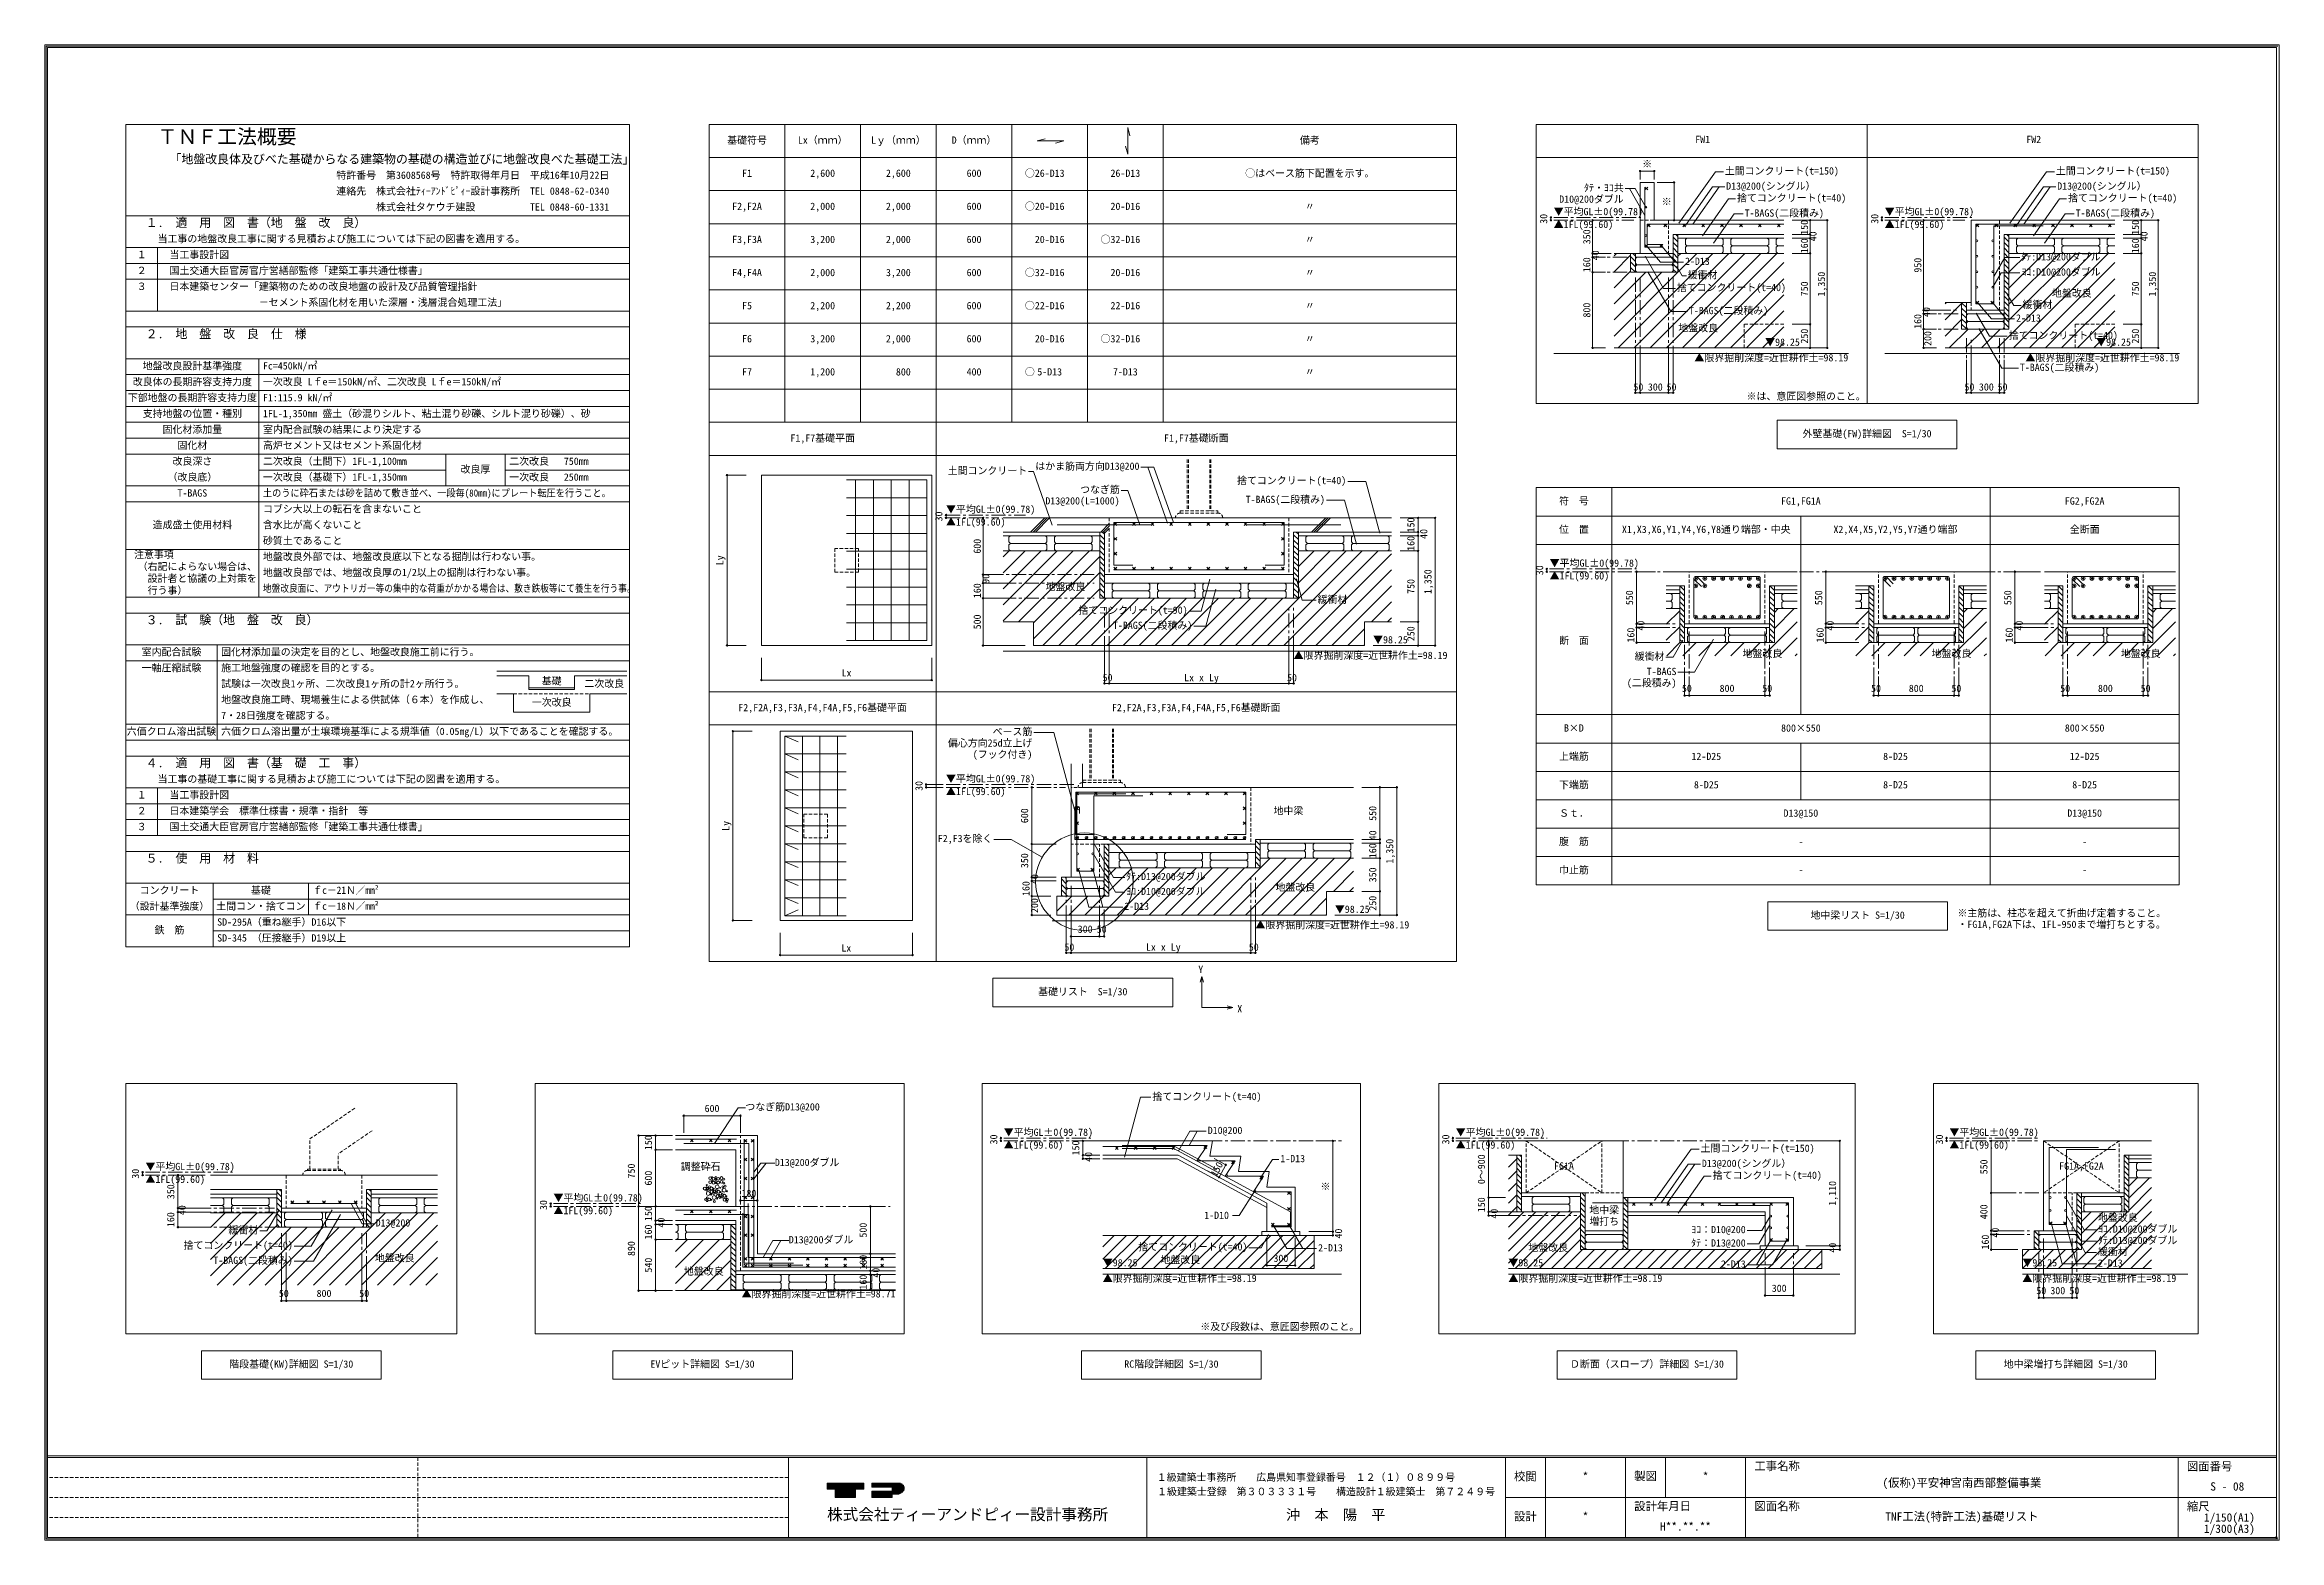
# Model space of a CAD drawing. Units: millimetres on the paper, enlarged 150 times, with parts at 1:30. Extents: x -144184 to 144184, y -90019 to 91030.
# Drawn here: x -144184 to -26054, y -90019 to -10954 of the extents above; entities that cross this region are included whole.
import ezdxf
from ezdxf.enums import TextEntityAlignment as Align

# ---------------------------------------------------------------- set-up
doc = ezdxf.new("R2010")
doc.units = ezdxf.units.MM
doc.header["$LTSCALE"] = 150
doc.header["$PDMODE"] = 32
doc.header["$PDSIZE"] = 75
doc.linetypes.add('CHAIN1', pattern=[8, 5, -1, 1, -1])
doc.linetypes.add('DASHED1', pattern=[1.8, 1.2, -0.6])
for name, color, linetype, lineweight in [('3-0_基準線', 3, 'Continuous', 13), ('3-1_躯体', 7, 'Continuous', 9), ('3-2_間仕切り', 7, 'Continuous', 9), ('3-5_仕上げ', 2, 'Continuous', 9), ('3-6_文字', 7, 'Continuous', 9), ('3-7_寸法', 4, 'Continuous', 5), ('3-8_補助線', 4, 'Continuous', 5), ('3-9_ハッチ', 4, 'Continuous', 5), ('3-A_給水設備', 7, 'Continuous', 9), ('3-B_排水設備', 3, 'Continuous', 13), ('3-C_ガス設備', 4, 'DASHED1', 5), ('3-F_', 4, 'CHAIN1', 5), ('4-7_寸法', 4, 'Continuous', 5), ('7-7_寸法', 4, 'Continuous', 5), ('7-A_ﾊｯﾁﾝｸﾞ2', 4, 'Continuous', 5), ('A-0_基準線', 7, 'Continuous', 5), ('F-0_枠', 2, 'Continuous', 13)]:
    doc.layers.add(name, color=color, linetype=linetype, lineweight=lineweight)
doc.layers.add('3-E_', color=2, linetype='Continuous')
doc.styles.add('ＭＳ ゴシック', font='')
doc.styles.get('ＭＳ ゴシック').set_extended_font_data('MS Gothic')

msp = doc.modelspace()

# ---------------------------------------------------------------- texts
at = {"layer": '3-0_基準線', "color": 2, "style": 'ＭＳ ゴシック'}
for s, p in [('\u3000※主筋は、柱芯を超えて折曲げ定着すること。', (-43592.4, -57163.3)), ('\u3000・FG1A,FG2A下は、1FL-950まで増打ちとする。', (-43592.4, -57763.3))]:
    msp.add_text(s, height=384.9, dxfattribs=at).set_placement(p, align=Align.BOTTOM_LEFT)
at = {"layer": '3-2_間仕切り', "color": 2, "style": 'ＭＳ ゴシック'}
for p in [(-105582.8, -70349.2), (-104845.8, -74433.4)]:
    msp.add_text('D13@200ダブル', height=384.9, dxfattribs=at).set_placement(p, align=Align.BOTTOM_LEFT)
at = {"layer": '3-5_仕上げ', "style": 'ＭＳ ゴシック'}
for s, p in [('つなぎ筋D13@200', (-107142.3, -67410.2)), ('地盤改良', (-65749.6, -74856.3)), ('地盤改良', (-110391.2, -76105.4)), ('地盤改良', (-85196.1, -75494.9))]:
    msp.add_text(s, height=384.9, dxfattribs=at).set_placement(p, align=Align.BOTTOM_LEFT)
at = {"layer": '3-6_文字', "color": 2, "style": 'ＭＳ ゴシック'}
msp.add_text('F2,F3を除く', height=384.9, dxfattribs=at).set_placement((-96971.6, -53226), align=Align.BOTTOM_LEFT)
at = {"layer": '3-7_寸法', "color": 2, "style": 'ＭＳ ゴシック'}
for s, p in [('※', (-59733.6, -17559.7)), ('▼98.25', (-53232.8, -26984.6)), ('▼98.25', (-35732.8, -26984.6)), ('▲限界掘削深度=近世耕作土=98.19', (-56973.2, -27809.7)), ('▲限界掘削深度=近世耕作土=98.19', (-39473.2, -27809.7)), ('50', (-60196.1, -29356.4)), ('300', (-59433.6, -29356.4)), ('50', (-58446.1, -29356.4)), ('※は、意匠図参照のこと。', (-54217.4, -29842.4)), ('50', (-42696.1, -29356.4)), ('300', (-41933.6, -29356.4)), ('50', (-40946.1, -29356.4)), ('▼98.25', (-73959.2, -42716.9)), ('▲限界掘削深度=近世耕作土=98.19', (-78159.2, -43541.9)), ('Lx', (-102056.4, -44468.8)), ('50', (-88259.2, -44721.6)), ('Lx x Ly', (-83946.7, -44721.6)), ('50', (-78509.2, -44721.6)), ('50', (-57635, -45287)), ('800', (-55641.2, -45287)), ('50', (-53385, -45287)), ('50', (-47635, -45287)), ('800', (-45641.2, -45287)), ('50', (-43385, -45287)), ('50', (-37635, -45287)), ('800', (-35641.2, -45287)), ('50', (-33385, -45287)), ('▼98.25', (-75978.9, -56963.2)), ('300', (-89572.7, -58017.9)), ('50', (-88566.4, -58017.9)), ('▲限界掘削深度=近世耕作土=98.19', (-80178.9, -57788.3)), ('Lx', (-102068.8, -59010.3)), ('50', (-90278.9, -58967.9)), ('Lx x Ly', (-85966.4, -58967.9)), ('50', (-80528.9, -58967.9)), ('600', (-109298, -67495.6)), ('180', (-107348, -71979.8)), ('▼98.25', (-88248.4, -75652)), ('300', (-79226.4, -75414.5)), ('▼98.25', (-66803.5, -75652)), ('▼98.25', (-39632.9, -75652)), ('50', (-131804.1, -77271.4)), ('800', (-129810.3, -77271.4)), ('50', (-127554.1, -77271.4)), ('▲限界掘削深度=近世耕作土=98.71', (-107338.3, -77295.6)), ('▲限界掘削深度=近世耕作土=98.19', (-88248.4, -76477)), ('▲限界掘削深度=近世耕作土=98.19', (-66803.5, -76477)), ('300', (-52885.6, -77001.9)), ('▲限界掘削深度=近世耕作土=98.19', (-39632.9, -76477)), ('50', (-38899.4, -77124.9)), ('300', (-38155.7, -77124.9)), ('50', (-37149.4, -77124.9)), ('※及び段数は、意匠図参照のこと。', (-83093.8, -79027.5))]:
    msp.add_text(s, height=384.9, dxfattribs=at).set_placement(p, align=Align.BOTTOM_LEFT)
for s, rotation, p in [('30', 90, (-64636.2, -20422.2)), ('※', 90, (-58121.1, -19497.2)), ('30', 90, (-47136.2, -20422.2)), ('350', 90, (-62358.2, -21503.4)), ('150', 90, (-50854.8, -21003.4)), ('160', 90, (-50854.8, -21978.4)), ('40', 90, (-50404.8, -21347.2)), ('150', 90, (-33354.8, -21003.4)), ('160', 90, (-33354.8, -21978.4)), ('40', 90, (-32904.8, -21347.2)), ('160', 90, (-62358.2, -22978.4)), ('40', 90, (-61908.2, -22347.2)), ('950', 90, (-44858.2, -23003.4)), ('750', 90, (-50854.8, -24253.4)), ('1,350', 90, (-49954.8, -24265.9)), ('750', 90, (-33354.8, -24253.4)), ('1,350', 90, (-32454.8, -24265.9)), ('800', 90, (-62358.2, -25378.4)), ('160', 90, (-44858.2, -25978.4)), ('40', 90, (-44408.2, -25347.2)), ('250', 90, (-50854.8, -26753.4)), ('200', 90, (-44333.2, -26878.4)), ('250', 90, (-33354.8, -26753.4)), ('30', 90, (-96611.4, -36154.4)), ('150', 90, (-71656.2, -36735.6)), ('40', 90, (-70981.2, -37079.4)), ('600', 90, (-94579.7, -37860.6)), ('160', 90, (-71656.2, -37710.6)), ('Ly', 90, (-108189.2, -38470.6)), ('90', 90, (-94129.7, -39454.4)), ('1,350', 90, (-70756.2, -39998.1)), ('30', 90, (-64850.9, -39001.6)), ('160', 90, (-94579.7, -40210.6)), ('750', 90, (-71656.2, -39985.6)), ('550', 90, (-60101.5, -40582.8)), ('550', 90, (-50101.5, -40582.8)), ('550', 90, (-40101.5, -40582.8)), ('500', 90, (-94579.7, -41860.6)), ('250', 90, (-71656.2, -42485.6)), ('160', 90, (-60026.5, -42557.8)), ('40', 90, (-59501.5, -41926.6)), ('160', 90, (-50026.5, -42557.8)), ('40', 90, (-49501.5, -41926.6)), ('160', 90, (-40026.5, -42557.8)), ('40', 90, (-39501.5, -41926.6)), ('30', 90, (-97661.4, -50400.7)), ('600', 90, (-92078.7, -52107)), ('550', 90, (-73675.9, -51982.1)), ('Ly', 90, (-107877, -52512)), ('40', 90, (-73675.9, -53013.3)), ('1,350', 90, (-72775.9, -54244.5)), ('350', 90, (-92078.7, -54482)), ('160', 90, (-73675.9, -53957.1)), ('160', 90, (-92003.7, -55957)), ('40', 90, (-91553.7, -55325.7)), ('350', 90, (-73675.9, -55232)), ('200', 90, (-91553.7, -56857)), ('250', 90, (-73675.9, -56732)), ('150', 90, (-111965.9, -69389.3)), ('30', 90, (-93708.4, -69089.5)), ('150', 90, (-89373.4, -69670.8)), ('40', 90, (-88698.4, -70014.5)), ('30', 90, (-69814.5, -69089.5)), ('0～900', 90, (-67928.5, -71189.5)), ('30', 90, (-43717.5, -69089.5)), ('30', 90, (-139079.5, -70902.9)), ('750', 90, (-112865.9, -70889.3)), ('600', 90, (-111965.9, -71264.3)), ('150', 61.52, (-82141.4, -70888.2)), ('550', 90, (-41365.9, -70670.8)), ('350', 90, (-137213.6, -71984.1)), ('※', 90, (-76157.7, -71564.5)), ('150', 90, (-67928.5, -72670.8)), ('1,110', 90, (-49366.9, -72333.3)), ('40', 90, (-136613.6, -72827.9)), ('30', 90, (-117510.6, -72558.1)), ('150', 90, (-111965.9, -73139.3)), ('40', 90, (-111290.9, -73483.1)), ('40', 90, (-67253.5, -73014.5)), ('400', 90, (-41365.9, -73045.8)), ('890', 90, (-112865.9, -74989.3)), ('160', 90, (-111965.9, -74114.3)), ('500', 90, (-100612.1, -74014.3)), ('40', 90, (-75482.7, -74064.5)), ('40', 90, (-49366.9, -74814.5)), ('160', 90, (-41290.9, -74645.8)), ('40', 90, (-40765.9, -74014.5)), ('540', 90, (-111965.9, -75864.3)), ('180', 90, (-100612.1, -75714.3)), ('160', 90, (-100612.1, -76764.3)), ('40', 90, (-99937.1, -76133.1))]:
    msp.add_text(s, height=384.9, rotation=rotation, dxfattribs=at).set_placement(p, align=Align.BOTTOM_LEFT)
at = {"layer": '3-8_補助線', "color": 2, "style": 'ＭＳ ゴシック'}
for s, p in [('ベース筋', (-94071.9, -47575.3)), ('偏心方向25d立上げ', (-96434.4, -48175.3)), ('(フック付き)', (-95121.9, -48775.3)), ('捨てコンクリート(t=40)', (-85626.9, -66862.5)), ('調整砕石', (-110557.8, -70565.2)), ('FG1A,FG2A', (-37693.2, -70539.5))]:
    msp.add_text(s, height=384.9, dxfattribs=at).set_placement(p, align=Align.BOTTOM_LEFT)
at = {"layer": '3-A_給水設備', "color": 2, "style": 'ＭＳ ゴシック'}
for s, p in [('土間コンクリート(t=150)', (-55368.6, -17931.8)), ('土間コンクリート(t=150)', (-37868.6, -17931.8)), ('D10@200ダブル', (-64120.1, -19425.3)), ('ﾀﾃ・ﾖｺ共', (-62807.6, -18825.3)), ('D13@200(シングル）', (-55293.6, -18731.8)), ('捨てコンクリート(t=40)', (-54721.9, -19360)), ('D13@200(シングル）', (-37793.6, -18731.8)), ('捨てコンクリート(t=40)', (-37221.9, -19360)), ('T-BAGS(二段積み)', (-54322.4, -20160)), ('T-BAGS(二段積み)', (-36822.4, -20160)), ('2-D13', (-57470.7, -22709.9)), ('ﾀﾃ:D13@200ダブル', (-39691.7, -22474.3)), ('捨てコンクリート(t=40)', (-57904.9, -24096.7)), ('緩衝材', (-57324.6, -23427.8)), ('ﾖｺ:D10@200ダブル', (-39691.7, -23274.3)), ('T-BAGS(二段積み)', (-57268, -25316)), ('緩衝材', (-39628.1, -25000)), ('地盤改良', (-38072.2, -24396.4)), ('地盤改良', (-57825, -26232.9)), ('2-D13', (-39970.7, -25709.9)), ('捨てコンクリート(t=40)', (-40357.2, -26625.8)), ('T-BAGS(二段積み)', (-39768, -28316)), ('はかま筋両方向D13@200', (-91817.3, -33542.3)), ('土間コンクリート', (-96448.2, -33776.1)), ('つなぎ筋', (-89447.9, -34776.1)), ('捨てコンクリート(t=40)', (-81152.7, -34300.2)), ('D13@200(L=1000)', (-91285.4, -35376.1)), ('T-BAGS(二段積み)', (-80698.6, -35300.2)), ('符\u3000号', (-64129.9, -35383.1)), ('FG1,FG1A', (-52392.4, -35383.1)), ('FG2,FG2A', (-37392.4, -35383.1)), ('位\u3000置', (-64129.9, -36883.1)), ('X1,X3,X6,Y1,Y4,Y6,Y8通り端部・中央', (-60804.9, -36883.1)), ('X2,X4,X5,Y2,Y5,Y7通り端部', (-49623.7, -36883.1)), ('全断面', (-37129.9, -36883.1)), ('地盤改良', (-91273.7, -39914.5)), ('緩衝材', (-76895.2, -40587.8)), ('捨てコンクリート(t=90)', (-89536.7, -41156.6)), ('T-BAGS(二段積み)', (-87711.7, -41956.6)), ('断\u3000面', (-64129.9, -42761.2)), ('緩衝材', (-60130.6, -43594.2)), ('地盤改良', (-54430, -43443.9)), ('地盤改良', (-44430, -43443.9)), ('地盤改良', (-34430, -43443.9)), ('(二段積み)', (-60543.5, -44994.2)), ('T-BAGS', (-59493.5, -44394.2)), ('B×D', (-63867.4, -47383.1)), ('800×550', (-52392.4, -47383.1)), ('800×550', (-37392.4, -47383.1)), ('上端筋', (-64129.9, -48883.1)), ('12-D25', (-57129.9, -48883.1)), ('8-D25', (-46998.7, -48883.1)), ('12-D25', (-37129.9, -48883.1)), ('下端筋', (-64129.9, -50383.1)), ('8-D25', (-56998.7, -50383.1)), ('8-D25', (-46998.7, -50383.1)), ('8-D25', (-36998.7, -50383.1)), ('地中梁', (-79220.5, -51755.1)), ('Ｓｔ．', (-64129.9, -51883.1)), ('D13@150', (-52261.2, -51883.1)), ('D13@150', (-37261.2, -51883.1)), ('腹\u3000筋', (-64129.9, -53383.1)), ('-', (-51473.7, -53383.1)), ('-', (-36473.7, -53383.1)), ('巾止筋', (-64129.9, -54883.1)), ('ﾀﾃ:D13@200ダブル', (-87013, -55234.8)), ('ﾖｺ:D10@200ダブル', (-87013, -56020.8)), ('地盤改良', (-79120.1, -55803.1)), ('-', (-51473.7, -54883.1)), ('-', (-36473.7, -54883.1)), ('2-D13', (-87112.5, -56806.9)), ('D10@200', (-82701.3, -68655.1)), ('1-D13', (-78863.7, -70145.5)), ('土間コンクリート(t=150)', (-56653, -69599.2)), ('FG1A', (-64391.9, -70539.5)), ('D13@200(シングル）', (-56578.1, -70399.2)), ('捨てコンクリート(t=40)', (-56006.3, -71027.3)), ('D13@200', (-126687.8, -73544.8)), ('1-D10', (-82888.3, -73144.4)), ('地中梁', (-62529.4, -72861.9)), ('増打ち', (-62529.4, -73461.9)), ('地盤改良', (-35640.2, -73269.6)), ('捨てコンクリート(t=40)', (-136841.8, -74724.8)), ('緩衝材', (-134468.3, -73924.8)), ('捨てコンクリート(t=40)', (-86373.3, -74812.5)), ('2-D13', (-76868.4, -74862.3)), ('ﾀﾃ：D13@200', (-57145.2, -74605.5)), ('ﾖｺ：D10@200', (-57145.2, -73897.2)), ('ﾀﾃ:D13@200ダブル', (-35640.2, -74469.6)), ('ﾖｺ:D10@200ダブル', (-35640.2, -73869.6)), ('T-BAGS(二段積み)', (-135266.8, -75524.8)), ('地盤改良', (-126727.7, -75398.4)), ('2-D13', (-55570.2, -75719)), ('緩衝材', (-35640.2, -75069.6)), ('2-D13', (-35640.2, -75669.6))]:
    msp.add_text(s, height=384.9, dxfattribs=at).set_placement(p, align=Align.BOTTOM_LEFT)
at = {"layer": '3-E_', "style": 'ＭＳ ゴシック'}
for s, p in [('EVピット詳細図 S=1/30', (-112163.2, -81007.7)), ('Ｄ断面（スロープ）詳細図 S=1/30', (-63549.4, -81007.7))]:
    msp.add_text(s, height=384.9, dxfattribs=at).set_placement(p, align=Align.BOTTOM_LEFT)
at = {"layer": '3-F_', "color": 2, "style": 'ＭＳ ゴシック'}
for s, p in [('基礎符号', (-108104.1, -16304.9)), ('Lx（ｍｍ）', (-104366.6, -16304.9)), ('Lｙ（ｍｍ）', (-100497.9, -16304.9)), ('D（ｍｍ）', (-96235.4, -16304.9)), ('備考', (-77829.1, -16304.9)), ('FW1', (-56929.9, -16267.4)), ('FW2', (-39429.9, -16267.4)), ('F1', (-107316.6, -18054.9)), ('2,600', (-103710.4, -18054.9)), ('2,600', (-99710.4, -18054.9)), ('600', (-95447.9, -18054.9)), ('○', (-92366.6, -18054.9)), ('26-D13', (-91841.6, -18054.9)), ('26-D13', (-87841.6, -18054.9)), ('◯はベース筋下配置を示す。', (-80716.6, -18054.9)), ('F2,F2A', (-107841.6, -19804.9)), ('2,000', (-103710.4, -19804.9)), ('2,000', (-99710.4, -19804.9)), ('600', (-95447.9, -19804.9)), ('○', (-92366.6, -19804.9)), ('20-D16', (-91841.6, -19804.9)), ('20-D16', (-87841.6, -19804.9)), ('〃', (-77566.6, -19804.9)), ('▼平均GL±0(99.78)', (-64411.2, -20084.7)), ('▼平均GL±0(99.78)', (-46911.2, -20084.7)), ('F3,F3A', (-107841.6, -21554.9)), ('3,200', (-103710.4, -21554.9)), ('2,000', (-99710.4, -21554.9)), ('600', (-95447.9, -21554.9)), ('20-D16', (-91841.6, -21554.9)), ('○', (-88366.6, -21554.9)), ('32-D16', (-87841.6, -21554.9)), ('〃', (-77566.6, -21554.9)), ('▲1FL(99.60)', (-64411.2, -20759.7)), ('▲1FL(99.60)', (-46911.2, -20759.7)), ('F4,F4A', (-107841.6, -23304.9)), ('2,000', (-103710.4, -23304.9)), ('3,200', (-99710.4, -23304.9)), ('600', (-95447.9, -23304.9)), ('○', (-92366.6, -23304.9)), ('32-D16', (-91841.6, -23304.9)), ('20-D16', (-87841.6, -23304.9)), ('〃', (-77566.6, -23304.9)), ('F5', (-107316.6, -25054.9)), ('2,200', (-103710.4, -25054.9)), ('2,200', (-99710.4, -25054.9)), ('600', (-95447.9, -25054.9)), ('○', (-92366.6, -25054.9)), ('22-D16', (-91841.6, -25054.9)), ('22-D16', (-87841.6, -25054.9)), ('〃', (-77566.6, -25054.9)), ('F6', (-107316.6, -26804.9)), ('3,200', (-103710.4, -26804.9)), ('2,000', (-99710.4, -26804.9)), ('600', (-95447.9, -26804.9)), ('20-D16', (-91841.6, -26804.9)), ('○', (-88366.6, -26804.9)), ('32-D16', (-87841.6, -26804.9)), ('〃', (-77566.6, -26804.9)), ('F7', (-107316.6, -28554.9)), ('1,200', (-103710.4, -28554.9)), ('\u3000800', (-99710.4, -28554.9)), ('400', (-95447.9, -28554.9)), ('○', (-92366.6, -28554.9)), ('5-D13', (-91710.4, -28554.9)), ('7-D13', (-87710.4, -28554.9)), ('〃', (-77566.6, -28554.9)), ('F1,F7基礎平面', (-104760.4, -32054.9)), ('F1,F7基礎断面', (-85010.4, -32054.9)), ('外壁基礎(FW)詳細図  S=1/30', (-51254.9, -31822.6)), ('▼平均GL±0(99.78)', (-96536.4, -35816.9)), ('▲1FL(99.60)', (-96536.4, -36491.9)), ('▼平均GL±0(99.78)', (-64625.9, -38664.1)), ('▲1FL(99.60)', (-64625.9, -39339.1)), ('F2,F2A,F3,F3A,F4,F4A,F5,F6基礎平面', (-107516.6, -46304.9)), ('F2,F2A,F3,F3A,F4,F4A,F5,F6基礎断面', (-87766.6, -46304.9)), ('▼平均GL±0(99.78)', (-96536.4, -50063.2)), ('▲1FL(99.60)', (-96536.4, -50738.2)), ('地中梁リスト S=1/30', (-50836.2, -57275.8)), ('Y', (-83202.9, -60139.7)), ('基礎リスト  S=1/30', (-91666.6, -61322.6)), ('X', (-81139.1, -62228.9)), ('▼平均GL±0(99.78)', (-93483.4, -68752)), ('▼平均GL±0(99.78)', (-69589.5, -68752)), ('▼平均GL±0(99.78)', (-43492.5, -68752)), ('▲1FL(99.60)', (-93483.4, -69427)), ('▲1FL(99.60)', (-69589.5, -69427)), ('▲1FL(99.60)', (-43492.5, -69427)), ('▼平均GL±0(99.78)', (-138854.5, -70565.4)), ('▲1FL(99.60)', (-138854.5, -71240.4)), ('▼平均GL±0(99.78)', (-117285.6, -72220.6)), ('▲1FL(99.60)', (-117285.6, -72895.6)), ('階段基礎(KW)詳細図 S=1/30', (-134426.4, -81007.7)), ('RC階段詳細図 S=1/30', (-87112.6, -81007.7)), ('地中梁増打ち詳細図 S=1/30', (-40623.7, -81007.7))]:
    msp.add_text(s, height=384.9, dxfattribs=at).set_placement(p, align=Align.BOTTOM_LEFT)
msp.add_text('160', height=384.9, rotation=90, dxfattribs=at).set_placement((-137213.6, -73459.1), align=Align.BOTTOM_LEFT)
at = {"layer": 'A-0_基準線', "style": 'ＭＳ ゴシック'}
for s, height, p in [('ＴＮＦ工法概要', 769.8, (-138215.2, -16427.4)), ('「地盤改良体及びべた基礎からなる建築物の基礎の構造並びに地盤改良べた基礎工法」', 461.9, (-137585.2, -17372.4)), ('特許番号\u3000第3608568号\u3000特許取得年月日\u3000平成16年10月22日', 384.9, (-128765.2, -18159.9)), ('連絡先\u3000株式会社ﾃｨｰｱﾝﾄﾞﾋﾟｨｰ設計事務所\u3000TEL 0848-62-0340', 384.9, (-128765.2, -18999.9)), ('１.\u3000適\u3000用\u3000図\u3000書（地\u3000盤\u3000改\u3000良）', 461.9, (-138845.2, -20732.4)), ('\u3000\u3000\u3000\u3000株式会社タケウチ建設\u3000\u3000\u3000\u3000\u3000 TEL 0848-60-1331', 384.9, (-128765.2, -19839.9)), ('当工事の地盤改良工事に関する見積および施工については下記の図書を適用する。', 384.9, (-138215.2, -21519.9)), ('１', 384.9, (-139317.7, -22359.9)), ('当工事設計図', 384.9, (-137585.2, -22359.9)), ('３', 384.9, (-139317.7, -24039.9)), ('２', 384.9, (-139317.7, -23199.9)), ('国土交通大臣官房官庁営繕部監修「建築工事共通仕様書」', 384.9, (-137585.2, -23199.9)), ('日本建築センター「建築物のための改良地盤の設計及び品質管理指針', 384.9, (-137585.2, -24039.9)), ('\u3000\u3000\u3000\u3000      \u3000\u3000－セメント系固化材を用いた深層・浅層混合処理工法」', 384.9, (-137585.2, -24879.9)), ('２.\u3000地\u3000盤\u3000改\u3000良\u3000仕\u3000様', 461.9, (-138845.2, -26612.4)), ('地盤改良設計基準強度', 384.9, (-139000.6, -28239.9)), ('Fc=450kN/㎡', 384.9, (-132646, -28239.9)), ('下部地盤の長期許容支持力度', 384.9, (-139788.1, -29919.9)), ('改良体の長期許容支持力度', 384.9, (-139525.6, -29079.9)), ('一次改良 Lｆe＝150kN/㎡、二次改良 Lｆe＝150kN/㎡', 384.9, (-132646, -29079.9)), ('F1:115.9 kN/㎡', 384.9, (-132646, -29919.9)), ('支持地盤の位置・種別', 384.9, (-139000.6, -30759.9)), ('1FL-1,350mm 盛土（砂混りシルト、粘土混り砂礫、シルト混り砂礫）、砂', 384.9, (-132646, -30759.9)), ('固化材添加量', 384.9, (-137950.6, -31599.9)), ('固化材', 384.9, (-137163.1, -32439.9)), ('室内配合試験の結果により決定する', 384.9, (-132646, -31599.9)), ('高炉セメント又はセメント系固化材', 384.9, (-132646, -32439.9)), ('改良深さ', 384.9, (-137425.6, -33279.9)), ('二次改良（土間下）1FL-1,100mm', 384.9, (-132646, -33279.9)), ('二次改良 \u3000750mm', 384.9, (-119626, -33279.9)), ('（改良底）', 384.9, (-137688.1, -34119.9)), ('一次改良（基礎下）1FL-1,350mm', 384.9, (-132646, -34119.9)), ('改良厚', 384.9, (-122198.5, -33699.9)), ('一次改良 \u3000250mm', 384.9, (-119626, -34119.9)), ('T-BAGS', 384.9, (-137163.1, -34959.9)), ('コブシ大以上の転石を含まないこと', 384.9, (-132646, -35799.9)), ('造成盛土使用材料', 384.9, (-138475.6, -36639.9)), ('含水比が高くないこと', 384.9, (-132646, -36639.9)), ('注意事項', 384.9, (-139458.9, -38214.9)), ('砂質土であること', 384.9, (-132646, -37479.9)), ('地盤改良外部では、地盤改良底以下となる掘削は行わない事。', 384.9, (-132646, -38319.9)), ('（右記によらない場合は、', 384.9, (-139265.2, -38844.9)), ('\u3000設計者と協議の上対策を', 384.9, (-139265.2, -39474.9)), ('地盤改良部では、地盤改良厚の1/2以上の掘削は行わない事。', 384.9, (-132646, -39159.9)), ('\u3000行う事）', 384.9, (-139265.2, -40104.9)), ('３.\u3000試\u3000験（地\u3000盤\u3000改\u3000良）', 461.9, (-138845.2, -41732.4)), ('一軸圧縮試験', 384.9, (-139055.2, -44199.9)), ('室内配合試験', 384.9, (-139055.2, -43359.9)), ('施工地盤強度の確認を目的とする。', 384.9, (-134855.2, -44199.9)), ('固化材添加量の決定を目的とし、地盤改良施工前に行う。', 384.9, (-134855.2, -43359.9)), ('試験は一次改良1ヶ所、二次改良1ヶ所の計2ヶ所行う。', 384.9, (-134855.2, -45039.9)), ('基礎', 384.9, (-117908.3, -44895.3)), ('二次改良', 384.9, (-115652.8, -45036.3)), ('地盤改良施工時、現場養生による供試体（６本）を作成し、', 384.9, (-134855.2, -45879.9)), ('一次改良', 384.9, (-118433.3, -46024.3)), ('六価クロム溶出試験', 384.9, (-139842.7, -47559.9)), ('六価クロム溶出量が土壌環境基準による規準値（0.05mg/L）以下であることを確認する。', 384.9, (-134855.2, -47559.9)), ('7・28日強度を確認する。', 384.9, (-134855.2, -46719.9)), ('４.\u3000適\u3000用\u3000図\u3000書（基\u3000礎\u3000工\u3000事）', 461.9, (-138845.2, -49292.4)), ('当工事の基礎工事に関する見積および施工については下記の図書を適用する。', 384.9, (-138215.2, -50079.9)), ('１', 384.9, (-139317.7, -50919.9)), ('当工事設計図', 384.9, (-137585.2, -50919.9)), ('２', 384.9, (-139317.7, -51759.9)), ('日本建築学会\u3000標準仕様書・規準・指針\u3000等', 384.9, (-137585.2, -51759.9)), ('３', 384.9, (-139317.7, -52599.9)), ('国土交通大臣官房官庁営繕部監修「建築工事共通仕様書」', 384.9, (-137585.2, -52599.9)), ('５.\u3000使\u3000用\u3000材\u3000料', 461.9, (-138845.2, -54332.4)), ('コンクリート', 384.9, (-139160.2, -55959.9)), ('基礎', 384.9, (-133280.2, -55959.9)), ('（設計基準強度）', 384.9, (-139685.2, -56799.9)), ('土間コン・捨てコン', 384.9, (-135117.7, -56799.9)), ('鉄\u3000筋', 384.9, (-138372.7, -58059.9)), ('SD-295A（重ね継手）D16以下', 384.9, (-135065.2, -57639.9)), ('SD-345 （圧接継手）D19以上', 384.9, (-135065.2, -58479.9))]:
    msp.add_text(s, height=height, dxfattribs=at).set_placement(p, align=Align.BOTTOM_LEFT)
for s, width, p in [('土のうに砕石または砂を詰めて敷き並べ、一段毎(80mm)にプレート転圧を行うこと。', 0.9, (-132646, -34959.9)), ('地盤改良面に、アウトリガー等の集中的な荷重がかかる場合は、敷き鉄板等にて養生を行う事。', 0.85, (-132646, -39999.9)), ('ｆc－21Ｎ／mm²', 0.95, (-130025.2, -55959.9)), ('ｆc－18Ｎ／mm²', 0.95, (-130025.2, -56799.9))]:
    msp.add_text(s, height=384.9, dxfattribs=dict(at, width=width)).set_placement(p, align=Align.BOTTOM_LEFT)
at = {"layer": 'F-0_枠', "style": 'ＭＳ ゴシック'}
for s, height, p in [('工事名称', 440.4, (-53804.8, -86445.1)), ('図面番号', 440.4, (-30937.7, -86463.5)), ('１', 385.3, (-85392.7, -86992.8)), ('１', 385.3, (-85379.1, -87751.1)), ('級', 385.3, (-84867.1, -86992.8)), ('級', 385.3, (-84853.5, -87751.1)), ('建', 385.3, (-84341.6, -86992.8)), ('建', 385.3, (-84327.9, -87751.1)), ('築', 385.3, (-83816, -86992.8)), ('築', 385.3, (-83802.3, -87751.1)), ('士', 385.3, (-83290.4, -86992.8)), ('士', 385.3, (-83276.8, -87751.1)), ('事', 385.3, (-82764.8, -86992.8)), ('登', 385.3, (-82751.2, -87751.1)), ('務', 385.3, (-82239.3, -86992.8)), ('録', 385.3, (-82225.6, -87751.1)), ('所', 385.3, (-81713.7, -86992.8)), ('第', 385.3, (-81174.5, -87751.1)), ('３', 385.3, (-80648.9, -87751.1)), ('広', 385.3, (-80136.9, -86992.8)), ('０', 385.3, (-80123.3, -87751.1)), ('島', 385.3, (-79611.4, -86992.8)), ('３', 385.3, (-79597.7, -87751.1)), ('県', 385.3, (-79085.8, -86992.8)), ('３', 385.3, (-79072.2, -87751.1)), ('知', 385.3, (-78560.2, -86992.8)), ('３', 385.3, (-78546.6, -87751.1)), ('事', 385.3, (-78034.6, -86992.8)), ('１', 385.3, (-78021, -87751.1)), ('登', 385.3, (-77509.1, -86992.8)), ('号', 385.3, (-77495.4, -87751.1)), ('録', 385.3, (-76983.5, -86992.8)), ('番', 385.3, (-76457.9, -86992.8)), ('号', 385.3, (-75932.3, -86992.8)), ('構', 385.3, (-75918.7, -87751.1)), ('造', 385.3, (-75393.1, -87751.1)), ('設', 385.3, (-74867.5, -87751.1)), ('１', 385.3, (-74881.2, -86992.8)), ('計', 385.3, (-74342, -87751.1)), ('２', 385.3, (-74355.6, -86992.8)), ('１', 385.3, (-73816.4, -87751.1)), ('（', 385.3, (-73830, -86992.8)), ('級', 385.3, (-73290.8, -87751.1)), ('１', 385.3, (-73304.4, -86992.8)), ('）', 385.3, (-72778.9, -86992.8)), ('建', 385.3, (-72765.2, -87751.1)), ('築', 385.3, (-72239.6, -87751.1)), ('０', 385.3, (-72253.3, -86992.8)), ('士', 385.3, (-71714.1, -87751.1)), ('８', 385.3, (-71727.7, -86992.8)), ('９', 385.3, (-71202.1, -86992.8)), ('第', 385.3, (-70662.9, -87751.1)), ('９', 385.3, (-70676.5, -86992.8)), ('号', 385.3, (-70151, -86992.8)), ('７', 385.3, (-70137.3, -87751.1)), ('２', 385.3, (-69611.8, -87751.1)), ('４', 385.3, (-69086.2, -87751.1)), ('９', 385.3, (-68560.6, -87751.1)), ('号', 385.3, (-68035, -87751.1)), ('校閲', 440.4, (-66510.2, -86992.8)), ('*', 439.9, (-62883.7, -86992.8)), ('製図', 440.4, (-60156.8, -86974.5)), ('*', 439.9, (-56531.6, -86992.5)), ('(仮称)平安神宮南西部整備事業', 439.9, (-47031.7, -87327.5)), ('S - 08', 439.9, (-29701.7, -87522.1)), ('株式会社ティーアンドピィー設計事務所', 605.5, (-102826.5, -89132.7)), ('沖', 550.5, (-78560.2, -89110.1)), ('本', 550.5, (-77058.6, -89110.1)), ('陽', 550.5, (-75556.9, -89110.1)), ('平', 550.5, (-74055.3, -89110.1)), ('設計', 440.4, (-66510.2, -89110.1)), ('*', 439.9, (-62883.7, -89110.1)), ('設計年月日', 440.4, (-60156.8, -88562.5)), ('図面名称', 440.4, (-53804.8, -88562.5)), ('TNF工法(特許工法)基礎リスト', 439.9, (-46880.7, -89109.8)), ('縮尺', 440.4, (-30937.7, -88580.8)), ('1/150(A1)', 439.9, (-30036.8, -89160.7)), ('H**.**.**', 439.9, (-58791.7, -89639.5)), ('1/300(A3)', 439.9, (-30036.8, -89757.1))]:
    msp.add_text(s, height=height, dxfattribs=at).set_placement(p, align=Align.BOTTOM_LEFT)

# ---------------------------------------------------------------- linework, layer by layer
at = {"layer": '3-0_基準線'}
for p, q in [((-59096.1, -20234.7), (-59096.1, -18234.7)), ((-52254.8, -20234.7), (-59096.1, -20234.7)), ((-52251.2, -20984.7), (-58096.1, -20984.7)), ((-58096.1, -22984.7), (-58096.1, -20984.7)), ((-57846.1, -22984.7), (-57846.1, -20984.7)), ((-52251.2, -21184.7), (-57846.1, -21184.7)), ((-57446.1, -21259.7), (-57371.1, -21184.7)), ((-57446.1, -21509.7), (-57446.1, -21259.7)), ((-55446.1, -21259.7), (-55521.1, -21184.7)), ((-55446.1, -21509.7), (-55446.1, -21259.7)), ((-55046.1, -21259.7), (-54971.1, -21184.7)), ((-55046.1, -21509.7), (-55046.1, -21259.7)), ((-53046.1, -21259.7), (-53121.1, -21184.7)), ((-53046.1, -21509.7), (-53046.1, -21259.7)), ((-52646.1, -21259.7), (-52571.1, -21184.7)), ((-52646.1, -21509.7), (-52646.1, -21259.7)), ((-42346.1, -24584.7), (-42346.1, -20234.7)), ((-34754.8, -20234.7), (-42346.1, -20234.7)), ((-34751.2, -20984.7), (-40596.1, -20984.7)), ((-40596.1, -25984.7), (-40596.1, -20984.7)), ((-40346.1, -25984.7), (-40346.1, -20984.7)), ((-34751.2, -21184.7), (-40346.1, -21184.7)), ((-39946.1, -21259.7), (-39871.1, -21184.7)), ((-39946.1, -21509.7), (-39946.1, -21259.7)), ((-37946.1, -21259.7), (-38021.1, -21184.7)), ((-37946.1, -21509.7), (-37946.1, -21259.7)), ((-37546.1, -21259.7), (-37471.1, -21184.7)), ((-37546.1, -21509.7), (-37546.1, -21259.7)), ((-35546.1, -21259.7), (-35621.1, -21184.7)), ((-35546.1, -21509.7), (-35546.1, -21259.7)), ((-35146.1, -21259.7), (-35071.1, -21184.7)), ((-35146.1, -21509.7), (-35146.1, -21259.7)), ((-61220.9, -21984.7), (-58096.1, -21984.7)), ((-60346.1, -21984.7), (-60346.1, -22984.7)), ((-60096.1, -21984.7), (-60096.1, -22984.7)), ((-58096.1, -22184.7), (-60096.1, -22184.7)), ((-60096.1, -22259.7), (-60021.1, -22184.7)), ((-60096.1, -22509.7), (-60096.1, -22259.7)), ((-58096.1, -22259.7), (-58171.1, -22184.7)), ((-58096.1, -22509.7), (-58096.1, -22259.7)), ((-52251.2, -21984.7), (-57846.1, -21984.7)), ((-57371.1, -21584.7), (-57446.1, -21509.7)), ((-57371.1, -21584.7), (-57446.1, -21659.7)), ((-57446.1, -21909.7), (-57446.1, -21659.7)), ((-57446.1, -21909.7), (-57371.1, -21984.7)), ((-55521.1, -21584.7), (-57371.1, -21584.7)), ((-55521.1, -21584.7), (-55446.1, -21509.7)), ((-55521.1, -21584.7), (-55446.1, -21659.7)), ((-55446.1, -21909.7), (-55446.1, -21659.7)), ((-54971.1, -21584.7), (-55046.1, -21509.7)), ((-54971.1, -21584.7), (-55046.1, -21659.7)), ((-55046.1, -21909.7), (-55046.1, -21659.7)), ((-55046.1, -21909.7), (-54971.1, -21984.7)), ((-53121.1, -21584.7), (-54971.1, -21584.7)), ((-53121.1, -21584.7), (-53046.1, -21509.7)), ((-53121.1, -21584.7), (-53046.1, -21659.7)), ((-53046.1, -21909.7), (-53046.1, -21659.7)), ((-52571.1, -21584.7), (-52646.1, -21509.7)), ((-52571.1, -21584.7), (-52646.1, -21659.7)), ((-52646.1, -21909.7), (-52646.1, -21659.7)), ((-52646.1, -21909.7), (-52571.1, -21984.7)), ((-52251.2, -21584.7), (-52571.1, -21584.7)), ((-52251.2, -21984.7), (-52571.1, -21984.7)), ((-34751.2, -21984.7), (-40346.1, -21984.7)), ((-39871.1, -21584.7), (-39946.1, -21509.7)), ((-39871.1, -21584.7), (-39946.1, -21659.7)), ((-39946.1, -21909.7), (-39946.1, -21659.7)), ((-39946.1, -21909.7), (-39871.1, -21984.7)), ((-38021.1, -21584.7), (-39871.1, -21584.7)), ((-38021.1, -21584.7), (-37946.1, -21509.7)), ((-38021.1, -21584.7), (-37946.1, -21659.7)), ((-37946.1, -21909.7), (-37946.1, -21659.7)), ((-37471.1, -21584.7), (-37546.1, -21509.7)), ((-37471.1, -21584.7), (-37546.1, -21659.7)), ((-37546.1, -21909.7), (-37546.1, -21659.7)), ((-37546.1, -21909.7), (-37471.1, -21984.7)), ((-35621.1, -21584.7), (-37471.1, -21584.7)), ((-35621.1, -21584.7), (-35546.1, -21509.7)), ((-35621.1, -21584.7), (-35546.1, -21659.7)), ((-35546.1, -21909.7), (-35546.1, -21659.7)), ((-35071.1, -21584.7), (-35146.1, -21509.7)), ((-35071.1, -21584.7), (-35146.1, -21659.7)), ((-35146.1, -21909.7), (-35146.1, -21659.7)), ((-35146.1, -21909.7), (-35071.1, -21984.7)), ((-34751.2, -21584.7), (-35071.1, -21584.7)), ((-34751.2, -21984.7), (-35071.1, -21984.7)), ((-58096.1, -22984.7), (-60346.1, -22984.7)), ((-60021.1, -22584.7), (-60096.1, -22509.7)), ((-60021.1, -22584.7), (-60096.1, -22659.7)), ((-60096.1, -22909.7), (-60096.1, -22659.7)), ((-60096.1, -22909.7), (-60021.2, -22984.7)), ((-60021.2, -22984.7), (-58171.1, -22984.7)), ((-58171.1, -22584.7), (-60021.1, -22584.7)), ((-58171.1, -22584.7), (-58096.1, -22509.7)), ((-58171.1, -22584.7), (-58096.1, -22659.7)), ((-58096.1, -22909.7), (-58171.1, -22984.7)), ((-58096.1, -22909.7), (-58096.1, -22659.7)), ((-58096.1, -22984.7), (-57846.1, -22984.7)), ((-43720.9, -24584.7), (-42346.1, -24584.7)), ((-42846.1, -24584.7), (-42846.1, -25984.7)), ((-42596.1, -24584.7), (-42596.1, -25984.7)), ((-40596.1, -25984.7), (-42846.1, -25984.7)), ((-42596.1, -24984.7), (-40596.1, -24984.7)), ((-40596.1, -25184.7), (-42596.1, -25184.7)), ((-42596.1, -25259.7), (-42521.1, -25184.7)), ((-42596.1, -25509.7), (-42596.1, -25259.7)), ((-42521.1, -25584.7), (-42596.1, -25509.7)), ((-42521.1, -25584.7), (-42596.1, -25659.7)), ((-42596.1, -25909.7), (-42596.1, -25659.7)), ((-42596.1, -25909.7), (-42521.2, -25984.7)), ((-42521.2, -25984.7), (-40671.1, -25984.7)), ((-40671.1, -25584.7), (-42521.1, -25584.7)), ((-40596.1, -25259.7), (-40671.1, -25184.7)), ((-40671.1, -25584.7), (-40596.1, -25509.7)), ((-40671.1, -25584.7), (-40596.1, -25659.7)), ((-40596.1, -25909.7), (-40671.1, -25984.7)), ((-40596.1, -25509.7), (-40596.1, -25259.7)), ((-40596.1, -25909.7), (-40596.1, -25659.7)), ((-40596.1, -25984.7), (-40346.1, -25984.7)), ((-61220.9, -26984.7), (-52251.2, -26984.7)), ((-43720.9, -26984.7), (-34751.2, -26984.7)), ((-93509.2, -35966.9), (-72981.2, -35966.9)), ((-93509.2, -36716.9), (-88159.2, -36716.9)), ((-93509.2, -36916.9), (-88409.2, -36916.9)), ((-93209.2, -36991.9), (-93134.2, -36916.9)), ((-93209.2, -37241.9), (-93209.2, -36991.9)), ((-93134.2, -37316.9), (-93209.2, -37241.9)), ((-93134.2, -37316.9), (-93209.2, -37391.9)), ((-93209.2, -37641.9), (-93209.2, -37391.9)), ((-93209.2, -37641.9), (-93134.2, -37716.9)), ((-91284.2, -37316.9), (-93134.2, -37316.9)), ((-91209.2, -36991.9), (-91284.2, -36916.9)), ((-91284.2, -37316.9), (-91209.2, -37241.9)), ((-91284.2, -37316.9), (-91209.2, -37391.9)), ((-91209.2, -37641.9), (-91284.2, -37716.9)), ((-91209.2, -37241.9), (-91209.2, -36991.9)), ((-91209.2, -37641.9), (-91209.2, -37391.9)), ((-90809.2, -36991.9), (-90734.2, -36916.9)), ((-90809.2, -37241.9), (-90809.2, -36991.9)), ((-90734.2, -37316.9), (-90809.2, -37241.9)), ((-90734.2, -37316.9), (-90809.2, -37391.9)), ((-90809.2, -37641.9), (-90809.2, -37391.9)), ((-90809.2, -37641.9), (-90734.2, -37716.9)), ((-88884.2, -37316.9), (-90734.2, -37316.9)), ((-88884.2, -37716.9), (-90734.2, -37716.9)), ((-88809.2, -36991.9), (-88884.2, -36916.9)), ((-88884.2, -37316.9), (-88809.2, -37241.9)), ((-88884.2, -37316.9), (-88809.2, -37391.9)), ((-88809.2, -37641.9), (-88884.2, -37716.9)), ((-88809.2, -37241.9), (-88809.2, -36991.9)), ((-88809.2, -37641.9), (-88809.2, -37391.9)), ((-88409.2, -40216.9), (-88409.2, -36716.9)), ((-88159.2, -40216.9), (-88159.2, -36716.9)), ((-72981.2, -36716.9), (-78159.2, -36716.9)), ((-78159.2, -40216.9), (-78159.2, -36716.9)), ((-77909.2, -40216.9), (-77909.2, -36716.9)), ((-72981.2, -36916.9), (-77909.2, -36916.9)), ((-72981.2, -37716.9), (-77909.2, -37716.9)), ((-77509.2, -36991.9), (-77434.2, -36916.9)), ((-77509.2, -37241.9), (-77509.2, -36991.9)), ((-77434.2, -37316.9), (-77509.2, -37241.9)), ((-77434.2, -37316.9), (-77509.2, -37391.9)), ((-77509.2, -37641.9), (-77509.2, -37391.9)), ((-77509.2, -37641.9), (-77434.2, -37716.9)), ((-75584.2, -37316.9), (-77434.2, -37316.9)), ((-75584.2, -37716.9), (-77434.2, -37716.9)), ((-75509.2, -36991.9), (-75584.2, -36916.9)), ((-75584.2, -37316.9), (-75509.2, -37241.9)), ((-75584.2, -37316.9), (-75509.2, -37391.9)), ((-75509.2, -37641.9), (-75584.2, -37716.9)), ((-75509.2, -37241.9), (-75509.2, -36991.9)), ((-75509.2, -37641.9), (-75509.2, -37391.9)), ((-75109.2, -36991.9), (-75034.2, -36916.9)), ((-75109.2, -37241.9), (-75109.2, -36991.9)), ((-75034.2, -37316.9), (-75109.2, -37241.9)), ((-75034.2, -37316.9), (-75109.2, -37391.9)), ((-75109.2, -37641.9), (-75109.2, -37391.9)), ((-75109.2, -37641.9), (-75034.2, -37716.9)), ((-73184.2, -37316.9), (-75034.2, -37316.9)), ((-72981.2, -37716.9), (-75034.2, -37716.9)), ((-73109.2, -36991.9), (-73184.2, -36916.9)), ((-73184.2, -37316.9), (-73109.2, -37241.9)), ((-73184.2, -37316.9), (-73109.2, -37391.9)), ((-73109.2, -37641.9), (-73184.2, -37716.9)), ((-73109.2, -37241.9), (-73109.2, -36991.9)), ((-73109.2, -37641.9), (-73109.2, -37391.9)), ((-78159.2, -38966.9), (-88159.2, -38966.9)), ((-58460.7, -38814.1), (-51537.4, -38814.1)), ((-48460.7, -38814.1), (-41537.4, -38814.1)), ((-38460.7, -38814.1), (-31537.4, -38814.1)), ((-78159.2, -39416.9), (-88159.2, -39416.9)), ((-87759.2, -39491.9), (-87684.2, -39416.9)), ((-87759.2, -39741.9), (-87759.2, -39491.9)), ((-87684.2, -39816.9), (-87759.2, -39741.9)), ((-87684.2, -39816.9), (-87759.2, -39891.9)), ((-87759.2, -40141.9), (-87759.2, -39891.9)), ((-87759.2, -40141.9), (-87684.2, -40216.9)), ((-85834.2, -39816.9), (-87684.2, -39816.9)), ((-85759.2, -39491.9), (-85834.2, -39416.9)), ((-85834.2, -39816.9), (-85759.2, -39741.9)), ((-85834.2, -39816.9), (-85759.2, -39891.9)), ((-85759.2, -39741.9), (-85759.2, -39491.9)), ((-85759.2, -40141.9), (-85759.2, -39891.9)), ((-85359.2, -39491.9), (-85284.2, -39416.9)), ((-85359.2, -39741.9), (-85359.2, -39491.9)), ((-85284.2, -39816.9), (-85359.2, -39741.9)), ((-85284.2, -39816.9), (-85359.2, -39891.9)), ((-85359.2, -40141.9), (-85359.2, -39891.9)), ((-85359.2, -40141.9), (-85284.2, -40216.9)), ((-83434.2, -39816.9), (-85284.2, -39816.9)), ((-83359.2, -39491.9), (-83434.2, -39416.9)), ((-83434.2, -39816.9), (-83359.2, -39741.9)), ((-83434.2, -39816.9), (-83359.2, -39891.9)), ((-83359.2, -39741.9), (-83359.2, -39491.9)), ((-83359.2, -40141.9), (-83359.2, -39891.9)), ((-82959.2, -39491.9), (-82884.2, -39416.9)), ((-82959.2, -39741.9), (-82959.2, -39491.9)), ((-82884.2, -39816.9), (-82959.2, -39741.9)), ((-82884.2, -39816.9), (-82959.2, -39891.9)), ((-82959.2, -40141.9), (-82959.2, -39891.9)), ((-82959.2, -40141.9), (-82884.2, -40216.9)), ((-81034.2, -39816.9), (-82884.2, -39816.9)), ((-80959.2, -39491.9), (-81034.2, -39416.9)), ((-81034.2, -39816.9), (-80959.2, -39741.9)), ((-81034.2, -39816.9), (-80959.2, -39891.9)), ((-80959.2, -39741.9), (-80959.2, -39491.9)), ((-80959.2, -40141.9), (-80959.2, -39891.9)), ((-80559.2, -39491.9), (-80484.2, -39416.9)), ((-80559.2, -39741.9), (-80559.2, -39491.9)), ((-80484.2, -39816.9), (-80559.2, -39741.9)), ((-80484.2, -39816.9), (-80559.2, -39891.9)), ((-80559.2, -40141.9), (-80559.2, -39891.9)), ((-80559.2, -40141.9), (-80484.2, -40216.9)), ((-78634.2, -39816.9), (-80484.2, -39816.9)), ((-78559.2, -39491.9), (-78634.2, -39416.9)), ((-78634.2, -39816.9), (-78559.2, -39741.9)), ((-78634.2, -39816.9), (-78559.2, -39891.9)), ((-78559.2, -39741.9), (-78559.2, -39491.9)), ((-78559.2, -40141.9), (-78559.2, -39891.9)), ((-58460.7, -39564.1), (-57497.5, -39564.1)), ((-58460.7, -39764.1), (-57747.5, -39764.1)), ((-58460.7, -39964.1), (-57747.5, -39964.1)), ((-58147.5, -40039.1), (-58222.5, -39964.1)), ((-58147.5, -40289.1), (-58147.5, -40039.1)), ((-57747.5, -39564.1), (-57747.5, -42564.1)), ((-57497.5, -39564.1), (-57497.5, -42564.1)), ((-51537.4, -39564.1), (-52997.5, -39564.1)), ((-52997.5, -39564.1), (-52997.5, -42564.1)), ((-52747.5, -39564.1), (-52747.5, -42564.1)), ((-51537.4, -39764.1), (-52747.5, -39764.1)), ((-51537.4, -39964.1), (-52747.5, -39964.1)), ((-52347.5, -40039.1), (-52272.5, -39964.1)), ((-52347.5, -40289.1), (-52347.5, -40039.1)), ((-48460.7, -39564.1), (-47497.5, -39564.1)), ((-48460.7, -39764.1), (-47747.5, -39764.1)), ((-48460.7, -39964.1), (-47747.5, -39964.1)), ((-48147.5, -40039.1), (-48222.5, -39964.1)), ((-48147.5, -40289.1), (-48147.5, -40039.1)), ((-47747.5, -39564.1), (-47747.5, -42564.1)), ((-47497.5, -39564.1), (-47497.5, -42564.1)), ((-41537.4, -39564.1), (-42997.5, -39564.1)), ((-42997.5, -39564.1), (-42997.5, -42564.1)), ((-42747.5, -39564.1), (-42747.5, -42564.1)), ((-41537.4, -39764.1), (-42747.5, -39764.1)), ((-41537.4, -39964.1), (-42747.5, -39964.1)), ((-42347.5, -40039.1), (-42272.5, -39964.1)), ((-42347.5, -40289.1), (-42347.5, -40039.1)), ((-38460.7, -39564.1), (-37497.5, -39564.1)), ((-38460.7, -39764.1), (-37747.5, -39764.1)), ((-38460.7, -39964.1), (-37747.5, -39964.1)), ((-38147.5, -40039.1), (-38222.5, -39964.1)), ((-38147.5, -40289.1), (-38147.5, -40039.1)), ((-37747.5, -39564.1), (-37747.5, -42564.1)), ((-37497.5, -39564.1), (-37497.5, -42564.1)), ((-31537.4, -39564.1), (-32997.5, -39564.1)), ((-32997.5, -39564.1), (-32997.5, -42564.1)), ((-32747.5, -39564.1), (-32747.5, -42564.1)), ((-31537.4, -39764.1), (-32747.5, -39764.1)), ((-31537.4, -39964.1), (-32747.5, -39964.1)), ((-32347.5, -40039.1), (-32272.5, -39964.1)), ((-32347.5, -40289.1), (-32347.5, -40039.1)), ((-77909.2, -40216.9), (-88409.2, -40216.9)), ((-58460.7, -40364.1), (-58222.5, -40364.1)), ((-58460.7, -40764.1), (-58222.5, -40764.1)), ((-58460.7, -40764.1), (-57747.5, -40764.1)), ((-58222.5, -40364.1), (-58147.5, -40289.1)), ((-58222.5, -40364.1), (-58147.5, -40439.1)), ((-58147.5, -40689.1), (-58222.5, -40764.1)), ((-58147.5, -40689.1), (-58147.5, -40439.1)), ((-51537.4, -40764.1), (-52747.5, -40764.1)), ((-52272.5, -40364.1), (-52347.5, -40289.1)), ((-52272.5, -40364.1), (-52347.5, -40439.1)), ((-52347.5, -40689.1), (-52347.5, -40439.1)), ((-52347.5, -40689.1), (-52272.5, -40764.1)), ((-51537.4, -40364.1), (-52272.5, -40364.1)), ((-51537.4, -40764.1), (-52272.5, -40764.1)), ((-48460.7, -40364.1), (-48222.5, -40364.1)), ((-48460.7, -40764.1), (-48222.5, -40764.1)), ((-48460.7, -40764.1), (-47747.5, -40764.1)), ((-48222.5, -40364.1), (-48147.5, -40289.1)), ((-48222.5, -40364.1), (-48147.5, -40439.1)), ((-48147.5, -40689.1), (-48222.5, -40764.1)), ((-48147.5, -40689.1), (-48147.5, -40439.1)), ((-41537.4, -40764.1), (-42747.5, -40764.1)), ((-42272.5, -40364.1), (-42347.5, -40289.1)), ((-42272.5, -40364.1), (-42347.5, -40439.1)), ((-42347.5, -40689.1), (-42347.5, -40439.1)), ((-42347.5, -40689.1), (-42272.5, -40764.1)), ((-41537.4, -40364.1), (-42272.5, -40364.1)), ((-41537.4, -40764.1), (-42272.5, -40764.1)), ((-38460.7, -40364.1), (-38222.5, -40364.1)), ((-38460.7, -40764.1), (-38222.5, -40764.1)), ((-38460.7, -40764.1), (-37747.5, -40764.1)), ((-38222.5, -40364.1), (-38147.5, -40289.1)), ((-38222.5, -40364.1), (-38147.5, -40439.1)), ((-38147.5, -40689.1), (-38222.5, -40764.1)), ((-38147.5, -40689.1), (-38147.5, -40439.1)), ((-31537.4, -40764.1), (-32747.5, -40764.1)), ((-32272.5, -40364.1), (-32347.5, -40289.1)), ((-32272.5, -40364.1), (-32347.5, -40439.1)), ((-32347.5, -40689.1), (-32347.5, -40439.1)), ((-32347.5, -40689.1), (-32272.5, -40764.1)), ((-31537.4, -40364.1), (-32272.5, -40364.1)), ((-31537.4, -40764.1), (-32272.5, -40764.1)), ((-93509.2, -41466.9), (-91909.2, -41466.9)), ((-91909.2, -42716.9), (-91909.2, -41466.9)), ((-72981.2, -41466.9), (-74409.2, -41466.9)), ((-74409.2, -42716.9), (-74409.2, -41466.9)), ((-57497.5, -41564.1), (-52997.5, -41564.1)), ((-57497.5, -41764.1), (-52997.5, -41764.1)), ((-57330.8, -41839.1), (-57255.8, -41764.1)), ((-57330.8, -42089.1), (-57330.8, -41839.1)), ((-57255.8, -42164.1), (-57330.8, -42089.1)), ((-57255.8, -42164.1), (-57330.8, -42239.1)), ((-57330.8, -42489.1), (-57330.8, -42239.1)), ((-55405.8, -42164.1), (-57255.8, -42164.1)), ((-55330.8, -41839.1), (-55405.8, -41764.1)), ((-55405.8, -42164.1), (-55330.8, -42089.1)), ((-55405.8, -42164.1), (-55330.8, -42239.1)), ((-55330.8, -42489.1), (-55405.8, -42564.1)), ((-55330.8, -42089.1), (-55330.8, -41839.1)), ((-55330.8, -42489.1), (-55330.8, -42239.1)), ((-55164.2, -41839.1), (-55089.2, -41764.1)), ((-55164.2, -42089.1), (-55164.2, -41839.1)), ((-55089.2, -42164.1), (-55164.2, -42089.1)), ((-55089.2, -42164.1), (-55164.2, -42239.1)), ((-55164.2, -42489.1), (-55164.2, -42239.1)), ((-53239.2, -42164.1), (-55089.2, -42164.1)), ((-53164.2, -41839.1), (-53239.2, -41764.1)), ((-53239.2, -42164.1), (-53164.2, -42089.1)), ((-53239.2, -42164.1), (-53164.2, -42239.1)), ((-53164.2, -42489.1), (-53239.2, -42564.1)), ((-53164.2, -42089.1), (-53164.2, -41839.1)), ((-53164.2, -42489.1), (-53164.2, -42239.1)), ((-47497.5, -41564.1), (-42997.5, -41564.1)), ((-47497.5, -41764.1), (-42997.5, -41764.1)), ((-47330.8, -41839.1), (-47255.8, -41764.1)), ((-47330.8, -42089.1), (-47330.8, -41839.1)), ((-47255.8, -42164.1), (-47330.8, -42089.1)), ((-47255.8, -42164.1), (-47330.8, -42239.1)), ((-47330.8, -42489.1), (-47330.8, -42239.1)), ((-45405.8, -42164.1), (-47255.8, -42164.1)), ((-45330.8, -41839.1), (-45405.8, -41764.1)), ((-45405.8, -42164.1), (-45330.8, -42089.1)), ((-45405.8, -42164.1), (-45330.8, -42239.1)), ((-45330.8, -42489.1), (-45405.8, -42564.1)), ((-45330.8, -42089.1), (-45330.8, -41839.1)), ((-45330.8, -42489.1), (-45330.8, -42239.1)), ((-45164.2, -41839.1), (-45089.2, -41764.1)), ((-45164.2, -42089.1), (-45164.2, -41839.1)), ((-45089.2, -42164.1), (-45164.2, -42089.1)), ((-45089.2, -42164.1), (-45164.2, -42239.1)), ((-45164.2, -42489.1), (-45164.2, -42239.1)), ((-43239.2, -42164.1), (-45089.2, -42164.1)), ((-43164.2, -41839.1), (-43239.2, -41764.1)), ((-43239.2, -42164.1), (-43164.2, -42089.1)), ((-43239.2, -42164.1), (-43164.2, -42239.1)), ((-43164.2, -42489.1), (-43239.2, -42564.1)), ((-43164.2, -42089.1), (-43164.2, -41839.1)), ((-43164.2, -42489.1), (-43164.2, -42239.1)), ((-37497.5, -41564.1), (-32997.5, -41564.1)), ((-37497.5, -41764.1), (-32997.5, -41764.1)), ((-37330.8, -41839.1), (-37255.8, -41764.1)), ((-37330.8, -42089.1), (-37330.8, -41839.1)), ((-37255.8, -42164.1), (-37330.8, -42089.1)), ((-37255.8, -42164.1), (-37330.8, -42239.1)), ((-37330.8, -42489.1), (-37330.8, -42239.1)), ((-35405.8, -42164.1), (-37255.8, -42164.1)), ((-35330.8, -41839.1), (-35405.8, -41764.1)), ((-35405.8, -42164.1), (-35330.8, -42089.1)), ((-35405.8, -42164.1), (-35330.8, -42239.1)), ((-35330.8, -42489.1), (-35405.8, -42564.1)), ((-35330.8, -42089.1), (-35330.8, -41839.1)), ((-35330.8, -42489.1), (-35330.8, -42239.1)), ((-35164.2, -41839.1), (-35089.2, -41764.1)), ((-35164.2, -42089.1), (-35164.2, -41839.1)), ((-35089.2, -42164.1), (-35164.2, -42089.1)), ((-35089.2, -42164.1), (-35164.2, -42239.1)), ((-35164.2, -42489.1), (-35164.2, -42239.1)), ((-33239.2, -42164.1), (-35089.2, -42164.1)), ((-33164.2, -41839.1), (-33239.2, -41764.1)), ((-33239.2, -42164.1), (-33164.2, -42089.1)), ((-33239.2, -42164.1), (-33164.2, -42239.1)), ((-33164.2, -42489.1), (-33239.2, -42564.1)), ((-33164.2, -42089.1), (-33164.2, -41839.1)), ((-33164.2, -42489.1), (-33164.2, -42239.1)), ((-91909.2, -42716.9), (-74409.2, -42716.9)), ((-57747.5, -42564.1), (-52747.5, -42564.1)), ((-47747.5, -42564.1), (-42747.5, -42564.1)), ((-37747.5, -42564.1), (-32747.5, -42564.1)), ((-89928.9, -54963.2), (-89928.9, -48966.2)), ((-89328.9, -50213.3), (-89328.9, -48966.2)), ((-89328.9, -50213.3), (-75000.9, -50213.3)), ((-80178.9, -52963.3), (-75000.9, -52963.3)), ((-80178.9, -54463.2), (-80178.9, -52963.3)), ((-79928.9, -52963.3), (-79928.9, -54463.2)), ((-80178.9, -53213.2), (-88178.9, -53213.2)), ((-88178.9, -55963.2), (-88178.9, -53213.2)), ((-87928.9, -55963.2), (-87928.9, -53213.2)), ((-80178.9, -53663.2), (-87928.9, -53663.2)), ((-87378.9, -53738.2), (-87303.9, -53663.2)), ((-87378.9, -53988.2), (-87378.9, -53738.2)), ((-87303.9, -54063.2), (-87378.9, -53988.2)), ((-87303.9, -54063.2), (-87378.9, -54138.2)), ((-87378.9, -54388.2), (-87378.9, -54138.2)), ((-85453.9, -54063.2), (-87303.9, -54063.2)), ((-85378.9, -53738.2), (-85453.9, -53663.2)), ((-85453.9, -54063.2), (-85378.9, -53988.2)), ((-85453.9, -54063.2), (-85378.9, -54138.2)), ((-85378.9, -53988.2), (-85378.9, -53738.2)), ((-85378.9, -54388.2), (-85378.9, -54138.2)), ((-84978.9, -53738.2), (-84903.9, -53663.2)), ((-84978.9, -53988.2), (-84978.9, -53738.2)), ((-84903.9, -54063.2), (-84978.9, -53988.2)), ((-84903.9, -54063.2), (-84978.9, -54138.2)), ((-84978.9, -54388.2), (-84978.9, -54138.2)), ((-83053.9, -54063.2), (-84903.9, -54063.2)), ((-82978.9, -53738.2), (-83053.9, -53663.2)), ((-83053.9, -54063.2), (-82978.9, -53988.2)), ((-83053.9, -54063.2), (-82978.9, -54138.2)), ((-82978.9, -53988.2), (-82978.9, -53738.2)), ((-82978.9, -54388.2), (-82978.9, -54138.2)), ((-82578.9, -53738.2), (-82503.9, -53663.2)), ((-82578.9, -53988.2), (-82578.9, -53738.2)), ((-82503.9, -54063.2), (-82578.9, -53988.2)), ((-82503.9, -54063.2), (-82578.9, -54138.2)), ((-82578.9, -54388.2), (-82578.9, -54138.2)), ((-80653.9, -54063.2), (-82503.9, -54063.2)), ((-80578.9, -53738.2), (-80653.9, -53663.2)), ((-80653.9, -54063.2), (-80578.9, -53988.2)), ((-80653.9, -54063.2), (-80578.9, -54138.2)), ((-80578.9, -53988.2), (-80578.9, -53738.2)), ((-80578.9, -54388.2), (-80578.9, -54138.2)), ((-75000.9, -53163.3), (-79928.9, -53163.3)), ((-75000.9, -53963.3), (-79928.9, -53963.3)), ((-79528.9, -53238.3), (-79453.9, -53163.3)), ((-79528.9, -53488.3), (-79528.9, -53238.3)), ((-79453.9, -53563.3), (-79528.9, -53488.3)), ((-79453.9, -53563.3), (-79528.9, -53638.3)), ((-79528.9, -53888.3), (-79528.9, -53638.3)), ((-79528.9, -53888.3), (-79453.9, -53963.3)), ((-77603.9, -53563.3), (-79453.9, -53563.3)), ((-77603.9, -53963.3), (-79453.9, -53963.3)), ((-77528.9, -53238.3), (-77603.9, -53163.3)), ((-77603.9, -53563.3), (-77528.9, -53488.3)), ((-77603.9, -53563.3), (-77528.9, -53638.3)), ((-77528.9, -53888.3), (-77603.9, -53963.3)), ((-77528.9, -53488.3), (-77528.9, -53238.3)), ((-77528.9, -53888.3), (-77528.9, -53638.3)), ((-77128.9, -53238.3), (-77053.9, -53163.3)), ((-77128.9, -53488.3), (-77128.9, -53238.3)), ((-77053.9, -53563.3), (-77128.9, -53488.3)), ((-77053.9, -53563.3), (-77128.9, -53638.3)), ((-77128.9, -53888.3), (-77128.9, -53638.3)), ((-77128.9, -53888.3), (-77053.9, -53963.3)), ((-75203.9, -53563.3), (-77053.9, -53563.3)), ((-75000.9, -53963.3), (-77053.9, -53963.3)), ((-75128.9, -53238.3), (-75203.9, -53163.3)), ((-75203.9, -53563.3), (-75128.9, -53488.3)), ((-75203.9, -53563.3), (-75128.9, -53638.3)), ((-75128.9, -53888.3), (-75203.9, -53963.3)), ((-75128.9, -53488.3), (-75128.9, -53238.3)), ((-75128.9, -53888.3), (-75128.9, -53638.3)), ((-88178.9, -54963.2), (-90428.9, -54963.2)), ((-90428.9, -55963.2), (-90428.9, -54963.2)), ((-90178.9, -55963.2), (-90178.9, -54963.2)), ((-90178.9, -55238.2), (-90103.9, -55163.2)), ((-88178.9, -55163.2), (-90178.9, -55163.2)), ((-90178.9, -55488.2), (-90178.9, -55238.2)), ((-90103.9, -55563.2), (-90178.9, -55488.2)), ((-88178.9, -55238.2), (-88253.9, -55163.2)), ((-88253.9, -55563.2), (-88178.9, -55488.2)), ((-88178.9, -55488.2), (-88178.9, -55238.2)), ((-79928.9, -54463.2), (-87928.9, -54463.2)), ((-87378.9, -54388.2), (-87303.9, -54463.2)), ((-84978.9, -54388.2), (-84903.9, -54463.2)), ((-82578.9, -54388.2), (-82503.9, -54463.2)), ((-87928.9, -55963.2), (-90678.9, -55963.2)), ((-90678.9, -56963.2), (-90678.9, -55963.2)), ((-90103.9, -55563.2), (-90178.9, -55638.2)), ((-90178.9, -55888.2), (-90178.9, -55638.2)), ((-90178.9, -55888.2), (-90103.9, -55963.2)), ((-88253.9, -55563.2), (-90103.9, -55563.2)), ((-88253.9, -55563.2), (-88178.9, -55638.2)), ((-88178.9, -55888.2), (-88178.9, -55638.2)), ((-75000.9, -55713.2), (-76428.9, -55713.2)), ((-76428.9, -56963.2), (-76428.9, -55713.2)), ((-90678.9, -56963.2), (-76428.9, -56963.2)), ((-84554.1, -60310.1), (-94054.1, -60310.1)), ((-84554.1, -60310.1), (-84554.1, -61810.1)), ((-110840.9, -68620.6), (-106504.3, -68620.6)), ((-110840.9, -69370.6), (-107654.3, -69370.6)), ((-107654.3, -72370.6), (-107654.3, -69370.6)), ((-106504.3, -68620.6), (-106504.3, -74870.6)), ((-88248.4, -68902), (-82457.7, -68902)), ((-88248.4, -69652), (-84270.7, -69652)), ((-79582.7, -72195.3), (-84270.7, -69652)), ((-82582.7, -69714.5), (-82457.7, -68902)), ((-66803.5, -68902), (-60741.9, -68902)), ((-66803.5, -69652), (-66116.9, -69652)), ((-66366.9, -72652), (-66366.9, -69652)), ((-66116.9, -72652), (-66116.9, -69652)), ((-60741.9, -74652), (-60741.9, -68902)), ((-38511.9, -68902), (-32801.8, -68902)), ((-38511.9, -73652), (-38511.9, -68902)), ((-32801.8, -69652), (-34261.9, -69652)), ((-34261.9, -69652), (-34261.9, -72652)), ((-34011.9, -69652), (-34011.9, -72652)), ((-135416.6, -70715.4), (-123416.6, -70715.4)), ((-88248.4, -69852), (-84321.4, -69852)), ((-79582.7, -72422.8), (-84321.4, -69852)), ((-82582.7, -69714.5), (-80957.7, -69714.5)), ((-81082.7, -70527), (-80957.7, -69714.5)), ((-81082.7, -70527), (-79457.7, -70527)), ((-79582.7, -71342), (-79457.7, -70527)), ((-32801.8, -69852), (-34011.9, -69852)), ((-32801.8, -70052), (-34011.9, -70052)), ((-32801.8, -70852), (-34011.9, -70852)), ((-33611.9, -70127), (-33536.9, -70052)), ((-33611.9, -70377), (-33611.9, -70127)), ((-33536.9, -70452), (-33611.9, -70377)), ((-33536.9, -70452), (-33611.9, -70527)), ((-33611.9, -70777), (-33611.9, -70527)), ((-33611.9, -70777), (-33536.9, -70852)), ((-32801.8, -70452), (-33536.9, -70452)), ((-32801.8, -70852), (-33536.9, -70852)), ((-135416.6, -71465.4), (-131666.6, -71465.4)), ((-135416.6, -71715.4), (-131916.6, -71715.4)), ((-135416.6, -71915.4), (-131916.6, -71915.4)), ((-134716.6, -71990.4), (-134791.6, -71915.4)), ((-134716.6, -72240.4), (-134716.6, -71990.4)), ((-134316.6, -71990.4), (-134241.6, -71915.4)), ((-134316.6, -72240.4), (-134316.6, -71990.4)), ((-132316.6, -71990.4), (-132391.6, -71915.4)), ((-132316.6, -72240.4), (-132316.6, -71990.4)), ((-131916.6, -71465.4), (-131916.6, -73465.4)), ((-131666.6, -71465.4), (-131666.6, -73465.4)), ((-123416.6, -71465.4), (-127166.6, -71465.4)), ((-127166.6, -71465.4), (-127166.6, -73465.4)), ((-126916.6, -71465.4), (-126916.6, -73465.4)), ((-123416.6, -71715.4), (-126916.6, -71715.4)), ((-123416.6, -71915.4), (-126916.6, -71915.4)), ((-126516.6, -71990.4), (-126441.6, -71915.4)), ((-126516.6, -72240.4), (-126516.6, -71990.4)), ((-124516.6, -71990.4), (-124591.6, -71915.4)), ((-124516.6, -72240.4), (-124516.6, -71990.4)), ((-124116.6, -71990.4), (-124041.6, -71915.4)), ((-124116.6, -72240.4), (-124116.6, -71990.4)), ((-79582.7, -71342), (-78082.7, -71342)), ((-78082.7, -73702), (-78082.7, -71342)), ((-66116.9, -71652), (-62741.9, -71652)), ((-66116.9, -71852), (-62991.9, -71852)), ((-65554.4, -71927), (-65479.4, -71852)), ((-65554.4, -72177), (-65554.4, -71927)), ((-63554.4, -71927), (-63629.4, -71852)), ((-63554.4, -72177), (-63554.4, -71927)), ((-62991.9, -71652), (-62991.9, -74652)), ((-62741.9, -71652), (-62741.9, -74652)), ((-60741.9, -71902), (-51741.9, -71902)), ((-60491.9, -71902), (-60491.9, -74652)), ((-51741.9, -71902), (-51741.9, -73402)), ((-36761.9, -71652), (-34261.9, -71652)), ((-36761.9, -74652), (-36761.9, -71652)), ((-36511.9, -74652), (-36511.9, -71652)), ((-36511.9, -71852), (-34261.9, -71852)), ((-36386.9, -71927), (-36311.9, -71852)), ((-36386.9, -72177), (-36386.9, -71927)), ((-34386.9, -71927), (-34461.9, -71852)), ((-34386.9, -72177), (-34386.9, -71927)), ((-134791.6, -72315.4), (-135416.6, -72315.4)), ((-135416.6, -72715.4), (-131916.6, -72715.4)), ((-134791.6, -72715.4), (-135416.6, -72715.4)), ((-134791.6, -72315.4), (-134716.6, -72240.4)), ((-134791.6, -72315.4), (-134716.6, -72390.4)), ((-134716.6, -72640.4), (-134791.6, -72715.4)), ((-134716.6, -72640.4), (-134716.6, -72390.4)), ((-134241.6, -72315.4), (-134316.6, -72240.4)), ((-134241.6, -72315.4), (-134316.6, -72390.4)), ((-134316.6, -72640.4), (-134316.6, -72390.4)), ((-134316.6, -72640.4), (-134241.6, -72715.4)), ((-132391.6, -72315.4), (-134241.6, -72315.4)), ((-132391.6, -72315.4), (-132316.6, -72240.4)), ((-132391.6, -72315.4), (-132316.6, -72390.4)), ((-132316.6, -72640.4), (-132316.6, -72390.4)), ((-131666.6, -72465.4), (-127166.6, -72465.4)), ((-127166.6, -72665.4), (-131666.6, -72665.4)), ((-131499.9, -72740.4), (-131424.9, -72665.4)), ((-131499.9, -72990.4), (-131499.9, -72740.4)), ((-131424.9, -73065.4), (-131499.9, -72990.4)), ((-131424.9, -73065.4), (-131499.9, -73140.4)), ((-131499.9, -73390.4), (-131499.9, -73140.4)), ((-129574.9, -73065.4), (-131424.9, -73065.4)), ((-129499.9, -72740.4), (-129574.9, -72665.4)), ((-129574.9, -73065.4), (-129499.9, -72990.4)), ((-129574.9, -73065.4), (-129499.9, -73140.4)), ((-129499.9, -72990.4), (-129499.9, -72740.4)), ((-129499.9, -73390.4), (-129499.9, -73140.4)), ((-129333.2, -72740.4), (-129258.2, -72665.4)), ((-129333.2, -72990.4), (-129333.2, -72740.4)), ((-129258.2, -73065.4), (-129333.2, -72990.4)), ((-129258.2, -73065.4), (-129333.2, -73140.4)), ((-129333.2, -73390.4), (-129333.2, -73140.4)), ((-127408.2, -73065.4), (-129258.2, -73065.4)), ((-127333.2, -72740.4), (-127408.2, -72665.4)), ((-127408.2, -73065.4), (-127333.2, -72990.4)), ((-127408.2, -73065.4), (-127333.2, -73140.4)), ((-127333.2, -72990.4), (-127333.2, -72740.4)), ((-127333.2, -73390.4), (-127333.2, -73140.4)), ((-123416.6, -72715.4), (-126916.6, -72715.4)), ((-126441.6, -72315.4), (-126516.6, -72240.4)), ((-126441.6, -72315.4), (-126516.6, -72390.4)), ((-126516.6, -72640.4), (-126516.6, -72390.4)), ((-126441.6, -72315.4), (-124591.6, -72315.4)), ((-124591.6, -72315.4), (-124516.6, -72240.4)), ((-124591.6, -72315.4), (-124516.6, -72390.4)), ((-124516.6, -72640.4), (-124591.6, -72715.4)), ((-124516.6, -72640.4), (-124516.6, -72390.4)), ((-124041.6, -72315.4), (-124116.6, -72240.4)), ((-124041.6, -72315.4), (-124116.6, -72390.4)), ((-124116.6, -72640.4), (-124116.6, -72390.4)), ((-124116.6, -72640.4), (-124041.6, -72715.4)), ((-124041.6, -72315.4), (-123416.6, -72315.4)), ((-124041.6, -72715.4), (-123416.6, -72715.4)), ((-110840.9, -72370.6), (-107654.3, -72370.6)), ((-110840.9, -73120.6), (-107654.3, -73120.6)), ((-107654.3, -76770.6), (-107654.3, -73120.6)), ((-79582.7, -73702), (-79582.7, -72195.3)), ((-66366.9, -72652), (-62991.9, -72652)), ((-65479.4, -72252), (-65554.4, -72177)), ((-65479.4, -72252), (-65554.4, -72327)), ((-65554.4, -72577), (-65554.4, -72327)), ((-65554.4, -72577), (-65479.4, -72652)), ((-63629.4, -72252), (-65479.4, -72252)), ((-63629.4, -72252), (-63554.4, -72177)), ((-63629.4, -72252), (-63554.4, -72327)), ((-63554.4, -72577), (-63629.4, -72652)), ((-63554.4, -72577), (-63554.4, -72327)), ((-60491.9, -72652), (-53241.9, -72652)), ((-60491.9, -72852), (-53241.9, -72852)), ((-53241.9, -72652), (-53241.9, -74452)), ((-34011.9, -72652), (-36511.9, -72652)), ((-36311.9, -72252), (-36386.9, -72177)), ((-36311.9, -72252), (-36386.9, -72327)), ((-36386.9, -72577), (-36386.9, -72327)), ((-34461.9, -72252), (-36311.9, -72252)), ((-34461.9, -72252), (-34386.9, -72177)), ((-34461.9, -72252), (-34386.9, -72327)), ((-34386.9, -72577), (-34461.9, -72652)), ((-34386.9, -72577), (-34386.9, -72327)), ((-126916.6, -73465.4), (-131916.6, -73465.4)), ((-129499.9, -73390.4), (-129574.9, -73465.4)), ((-127333.2, -73390.4), (-127408.2, -73465.4)), ((-110840.9, -73320.6), (-107654.3, -73320.6)), ((-110840.9, -73720.6), (-110779.3, -73720.6)), ((-110840.9, -74120.6), (-110779.3, -74120.6)), ((-110840.9, -74120.6), (-107904.3, -74120.6)), ((-110704.3, -73395.6), (-110779.3, -73320.6)), ((-110779.3, -73720.6), (-110704.3, -73645.6)), ((-110779.3, -73720.6), (-110704.3, -73795.6)), ((-110704.3, -74045.6), (-110779.3, -74120.6)), ((-110704.3, -73645.6), (-110704.3, -73395.6)), ((-110704.3, -74045.6), (-110704.3, -73795.6)), ((-110304.3, -73395.6), (-110229.3, -73320.6)), ((-110304.3, -73645.6), (-110304.3, -73395.6)), ((-110229.3, -73720.6), (-110304.3, -73645.6)), ((-110229.3, -73720.6), (-110304.3, -73795.6)), ((-110304.3, -74045.6), (-110304.3, -73795.6)), ((-110229.3, -73720.6), (-108379.3, -73720.6)), ((-108304.3, -73395.6), (-108379.3, -73320.6)), ((-108379.3, -73720.6), (-108304.3, -73645.6)), ((-108379.3, -73720.6), (-108304.3, -73795.6)), ((-108304.3, -74045.6), (-108379.3, -74120.6)), ((-108304.3, -73645.6), (-108304.3, -73395.6)), ((-108304.3, -74045.6), (-108304.3, -73795.6)), ((-107904.3, -76770.6), (-107904.3, -73320.6)), ((-88248.4, -73902), (-77082.7, -73902)), ((-77832.7, -73702), (-79832.7, -73702)), ((-79832.7, -73702), (-79832.7, -73902)), ((-77832.7, -73902), (-79832.7, -73902)), ((-77832.7, -73702), (-77832.7, -73902)), ((-77082.7, -73902), (-77082.7, -75652)), ((-62741.9, -73652), (-60741.9, -73652)), ((-62741.9, -73927), (-62666.9, -73852)), ((-62741.9, -73852), (-60741.9, -73852)), ((-62741.9, -74177), (-62741.9, -73927)), ((-62666.9, -74252), (-62741.9, -74177)), ((-62666.9, -74252), (-62741.9, -74327)), ((-62741.9, -74577), (-62741.9, -74327)), ((-60816.9, -74252), (-62666.9, -74252)), ((-60741.9, -73927), (-60816.9, -73852)), ((-60816.9, -74252), (-60741.9, -74177)), ((-60816.9, -74252), (-60741.9, -74327)), ((-60741.9, -74177), (-60741.9, -73927)), ((-60741.9, -74577), (-60741.9, -74327)), ((-51741.9, -73402), (-51741.9, -74452)), ((-38761.9, -73652), (-38761.9, -74652)), ((-38761.9, -73927), (-38686.9, -73852)), ((-36761.9, -73852), (-38761.9, -73852)), ((-38761.9, -74177), (-38761.9, -73927)), ((-38686.9, -74252), (-38761.9, -74177)), ((-38686.9, -74252), (-38761.9, -74327)), ((-38761.9, -74577), (-38761.9, -74327)), ((-36836.9, -74252), (-38686.9, -74252)), ((-36761.9, -73927), (-36836.9, -73852)), ((-36836.9, -74252), (-36761.9, -74177)), ((-36836.9, -74252), (-36761.9, -74327)), ((-36761.9, -74177), (-36761.9, -73927)), ((-36761.9, -74577), (-36761.9, -74327)), ((-99200.8, -74870.6), (-106504.3, -74870.6)), ((-62991.9, -74652), (-50241.9, -74652)), ((-62741.9, -74577), (-62666.9, -74652)), ((-60741.9, -74577), (-60816.9, -74652)), ((-53491.9, -74452), (-51491.9, -74452)), ((-53491.9, -74652), (-53491.9, -74452)), ((-53491.9, -74652), (-51491.9, -74652)), ((-51491.9, -74452), (-51491.9, -74652)), ((-50241.9, -74652), (-50241.9, -75652)), ((-36511.9, -74652), (-39011.9, -74652)), ((-38761.9, -74577), (-38686.9, -74652)), ((-36761.9, -74577), (-36836.9, -74652)), ((-99200.8, -76770.6), (-107904.3, -76770.6)), ((-99200.8, -75770.6), (-107654.3, -75770.6)), ((-99200.8, -75970.6), (-107654.3, -75970.6)), ((-107254.3, -76045.6), (-107179.3, -75970.6)), ((-107254.3, -76295.6), (-107254.3, -76045.6)), ((-107179.3, -76370.6), (-107254.3, -76295.6)), ((-107179.3, -76370.6), (-107254.3, -76445.6)), ((-107254.3, -76695.6), (-107254.3, -76445.6)), ((-107254.3, -76695.6), (-107179.3, -76770.6)), ((-105329.3, -76370.6), (-107179.3, -76370.6)), ((-105254.3, -76045.6), (-105329.3, -75970.6)), ((-105329.3, -76370.6), (-105254.3, -76295.6)), ((-105329.3, -76370.6), (-105254.3, -76445.6)), ((-105254.3, -76295.6), (-105254.3, -76045.6)), ((-105254.3, -76695.6), (-105254.3, -76445.6)), ((-104854.3, -76045.6), (-104779.3, -75970.6)), ((-104854.3, -76295.6), (-104854.3, -76045.6)), ((-104779.3, -76370.6), (-104854.3, -76295.6)), ((-104779.3, -76370.6), (-104854.3, -76445.6)), ((-104854.3, -76695.6), (-104854.3, -76445.6)), ((-104854.3, -76695.6), (-104779.3, -76770.6)), ((-102929.3, -76370.6), (-104779.3, -76370.6)), ((-102854.3, -76045.6), (-102929.3, -75970.6)), ((-102929.3, -76370.6), (-102854.3, -76295.6)), ((-102929.3, -76370.6), (-102854.3, -76445.6)), ((-102854.3, -76295.6), (-102854.3, -76045.6)), ((-102854.3, -76695.6), (-102854.3, -76445.6)), ((-102454.3, -76045.6), (-102379.3, -75970.6)), ((-102454.3, -76295.6), (-102454.3, -76045.6)), ((-102379.3, -76370.6), (-102454.3, -76295.6)), ((-102379.3, -76370.6), (-102454.3, -76445.6)), ((-102454.3, -76695.6), (-102454.3, -76445.6)), ((-102454.3, -76695.6), (-102379.3, -76770.6)), ((-100529.3, -76370.6), (-102379.3, -76370.6)), ((-100454.3, -76045.6), (-100529.3, -75970.6)), ((-100529.3, -76370.6), (-100454.3, -76295.6)), ((-100529.3, -76370.6), (-100454.3, -76445.6)), ((-100454.3, -76295.6), (-100454.3, -76045.6)), ((-100454.3, -76695.6), (-100454.3, -76445.6)), ((-100054.3, -76045.6), (-99979.3, -75970.6)), ((-100054.3, -76295.6), (-100054.3, -76045.6)), ((-99979.3, -76370.6), (-100054.3, -76295.6)), ((-99979.3, -76370.6), (-100054.3, -76445.6)), ((-100054.3, -76695.6), (-100054.3, -76445.6)), ((-100054.3, -76695.6), (-99979.3, -76770.6)), ((-99200.8, -76370.6), (-99979.3, -76370.6)), ((-99200.8, -76770.6), (-99979.3, -76770.6)), ((-88248.4, -75652), (-77082.7, -75652)), ((-66803.5, -75652), (-50241.9, -75652)), ((-32801.8, -75652), (-39636.9, -75652)), ((-99200.8, -76820.6), (-110840.9, -76820.6))]:
    msp.add_line(p, q, dxfattribs=at)
at = {"layer": '3-0_基準線', "linetype": 'DASHED1'}
for p, q in [((-59846.1, -20234.7), (-59096.1, -20234.7)), ((-58346.1, -20234.7), (-58346.1, -21984.7)), ((-40846.1, -20234.7), (-40846.1, -24984.7)), ((-42346.1, -24584.7), (-42346.1, -24984.7)), ((-54346.1, -26984.7), (-54346.1, -25734.7)), ((-52251.2, -25734.7), (-54346.1, -25734.7)), ((-36846.1, -26984.7), (-36846.1, -25734.7)), ((-34751.2, -25734.7), (-36846.1, -25734.7)), ((-87909.2, -35966.9), (-87909.2, -38966.9)), ((-78409.2, -35966.9), (-78409.2, -38966.9)), ((-57247.5, -41564.1), (-57247.5, -38814.1)), ((-53247.5, -41564.1), (-53247.5, -38814.1)), ((-47247.5, -41564.1), (-47247.5, -38814.1)), ((-43247.5, -41564.1), (-43247.5, -38814.1)), ((-37247.5, -41564.1), (-37247.5, -38814.1)), ((-33247.5, -41564.1), (-33247.5, -38814.1)), ((-89328.9, -50213.3), (-89928.9, -50213.3)), ((-80428.9, -50213.2), (-80428.9, -53213.2)), ((-88178.9, -53213.2), (-89928.9, -53213.2)), ((-88428.9, -54963.2), (-88428.9, -53213.2)), ((-107404.3, -75770.6), (-107404.3, -68620.6)), ((-65866.9, -68902), (-61866.9, -71652)), ((-65866.9, -71652), (-65866.9, -68902)), ((-65866.9, -71652), (-61866.9, -68902)), ((-61866.9, -71652), (-61866.9, -68902)), ((-34511.9, -68902), (-38511.9, -71652)), ((-38511.9, -68902), (-34511.9, -71652)), ((-34511.9, -71652), (-34511.9, -68902)), ((-131416.6, -70715.4), (-131416.6, -72465.4)), ((-127416.6, -70715.4), (-127416.6, -72465.4)), ((-62741.9, -71652), (-60741.9, -71652)), ((-36761.9, -71652), (-38511.9, -71652)), ((-37011.9, -73652), (-37011.9, -71652))]:
    msp.add_line(p, q, dxfattribs=at)
at = {"layer": '3-0_基準線', "color": 7, "lineweight": 9}
for p, q in [((-106293.9, -33708.1), (-106293.9, -42708.1)), ((-106293.9, -33708.1), (-97293.9, -33708.1)), ((-97293.9, -33708.1), (-97293.9, -42708.1)), ((-106293.9, -42708.1), (-97293.9, -42708.1)), ((-105306.3, -47249.5), (-98306.3, -47249.5)), ((-105306.3, -47249.5), (-105306.3, -57249.5)), ((-98306.3, -47249.5), (-98306.3, -57249.5)), ((-105306.3, -57249.5), (-98306.3, -57249.5))]:
    msp.add_line(p, q, dxfattribs=at)
at = {"layer": '3-0_基準線', "color": 4, "lineweight": 5}
msp.add_line((-76082.7, -73702), (-76082.7, -73902), dxfattribs=at)
at = {"layer": '3-0_基準線'}
for points in [[(-59846.1, -21984.7), (-59846.1, -18234.7), (-59096.1, -18234.7)], [(-55446.1, -21909.7), (-55521.1, -21984.7), (-57371.1, -21984.7)], [(-53046.1, -21909.7), (-53121.1, -21984.7), (-54971.1, -21984.7)], [(-37946.1, -21909.7), (-38021.1, -21984.7), (-39871.1, -21984.7)], [(-35546.1, -21909.7), (-35621.1, -21984.7), (-37471.1, -21984.7)], [(-91284.2, -37716.9), (-93509.2, -37716.9), (-88409.2, -37716.9)], [(-85759.2, -40141.9), (-85834.2, -40216.9), (-87684.2, -40216.9)], [(-83359.2, -40141.9), (-83434.2, -40216.9), (-85284.2, -40216.9)], [(-80959.2, -40141.9), (-81034.2, -40216.9), (-82884.2, -40216.9)], [(-78559.2, -40141.9), (-78634.2, -40216.9), (-80484.2, -40216.9)], [(-57330.8, -42489.1), (-57255.8, -42564.1), (-55405.8, -42564.1)], [(-55164.2, -42489.1), (-55089.2, -42564.1), (-53239.2, -42564.1)], [(-47330.8, -42489.1), (-47255.8, -42564.1), (-45405.8, -42564.1)], [(-45164.2, -42489.1), (-45089.2, -42564.1), (-43239.2, -42564.1)], [(-37330.8, -42489.1), (-37255.8, -42564.1), (-35405.8, -42564.1)], [(-35164.2, -42489.1), (-35089.2, -42564.1), (-33239.2, -42564.1)], [(-85378.9, -54388.2), (-85453.9, -54463.2), (-87303.9, -54463.2)], [(-82978.9, -54388.2), (-83053.9, -54463.2), (-84903.9, -54463.2)], [(-80578.9, -54388.2), (-80653.9, -54463.2), (-82503.9, -54463.2)], [(-88178.9, -55888.2), (-88253.9, -55963.2), (-90103.9, -55963.2)], [(-84554.1, -61810.1), (-94054.1, -61810.1), (-94054.1, -60310.1)], [(-132316.6, -72640.4), (-132391.6, -72715.4), (-134241.6, -72715.4)], [(-126516.6, -72640.4), (-126441.6, -72715.4), (-124591.6, -72715.4)], [(-36386.9, -72577), (-36311.9, -72652), (-34461.9, -72652)], [(-131499.9, -73390.4), (-131424.9, -73465.4), (-129574.9, -73465.4)], [(-129333.2, -73390.4), (-129258.3, -73465.4), (-127408.2, -73465.4)], [(-110304.3, -74045.6), (-110229.3, -74120.6), (-108379.3, -74120.6)], [(-36761.9, -73652), (-39011.9, -73652), (-39011.9, -74652)], [(-36836.9, -74652), (-39636.9, -74652), (-39636.9, -75652)], [(-105254.3, -76695.6), (-105329.3, -76770.6), (-107179.3, -76770.6)], [(-102854.3, -76695.6), (-102929.3, -76770.6), (-104779.3, -76770.6)], [(-100454.3, -76695.6), (-100529.3, -76770.6), (-102379.3, -76770.6)]]:
    msp.add_lwpolyline(points, dxfattribs=at)
at = {"layer": '3-1_躯体'}
for p, q in [((-59590, -18634.7), (-59440, -18484.7)), ((-59440, -18634.7), (-59590, -18484.7)), ((-59590, -21659.7), (-59590, -18484.7)), ((-52251.2, -20434.7), (-59465, -20434.5)), ((-59465, -20584.7), (-59315, -20434.7)), ((-59315, -20584.7), (-59465, -20434.7)), ((-59465, -21509.7), (-59465, -20434.7)), ((-58590, -20584.7), (-58440, -20434.7)), ((-58440, -20584.7), (-58590, -20434.7)), ((-57590, -20584.7), (-57440, -20434.7)), ((-57440, -20584.7), (-57590, -20434.7)), ((-56590, -20584.7), (-56440, -20434.7)), ((-56440, -20584.7), (-56590, -20434.7)), ((-55590, -20584.7), (-55440, -20434.7)), ((-55440, -20584.7), (-55590, -20434.7)), ((-54590, -20584.7), (-54440, -20434.7)), ((-54440, -20584.7), (-54590, -20434.7)), ((-53590, -20584.7), (-53440, -20434.7)), ((-53440, -20584.7), (-53590, -20434.7)), ((-52590, -20584.7), (-52440, -20434.7)), ((-52440, -20584.7), (-52590, -20434.7)), ((-42090, -24659.7), (-42090, -20434.5)), ((-34751.2, -20434.7), (-42090, -20434.5)), ((-42090, -20584.7), (-41940, -20434.7)), ((-41940, -20584.7), (-42090, -20434.7)), ((-41146.1, -20534.5), (-41146.1, -24659.7)), ((-38546.1, -20534.6), (-41146.1, -20534.5)), ((-41090, -20584.7), (-40940, -20434.7)), ((-40940, -20584.7), (-41090, -20434.7)), ((-40090, -20584.7), (-39940, -20434.7)), ((-39940, -20584.7), (-40090, -20434.7)), ((-39090, -20584.7), (-38940, -20434.7)), ((-38940, -20584.7), (-39090, -20434.7)), ((-38090, -20584.7), (-37940, -20434.7)), ((-37940, -20584.7), (-38090, -20434.7)), ((-37090, -20584.7), (-36940, -20434.7)), ((-36940, -20584.7), (-37090, -20434.7)), ((-36090, -20584.7), (-35940, -20434.7)), ((-35940, -20584.7), (-36090, -20434.7)), ((-35090, -20584.7), (-34940, -20434.7)), ((-34940, -20584.7), (-35090, -20434.7)), ((-59440, -21659.7), (-59590, -21509.7)), ((-59590, -21659.7), (-59440, -21509.7)), ((-59440, -21659.7), (-59590, -21509.7)), ((-59590, -21659.7), (-59440, -21509.7)), ((-59590, -21659.7), (-58646.1, -21659.7)), ((-59465, -21509.7), (-58646.1, -21509.7)), ((-58646.1, -21659.7), (-58796.1, -21509.7)), ((-58796.1, -21659.7), (-58646.1, -21509.7)), ((-58646.1, -21659.7), (-58796.1, -21509.7)), ((-58796.1, -21659.7), (-58646.1, -21509.7)), ((-41940, -24659.7), (-42090, -24509.7)), ((-42090, -24659.7), (-41940, -24509.7)), ((-41940, -24659.7), (-42090, -24509.7)), ((-42090, -24659.7), (-41940, -24509.7)), ((-42090, -24659.7), (-41146.1, -24659.7)), ((-41146.1, -24659.7), (-41296.1, -24509.7)), ((-41296.1, -24659.7), (-41146.1, -24509.7)), ((-41146.1, -24659.7), (-41296.1, -24509.7)), ((-41296.1, -24659.7), (-41146.1, -24509.7)), ((-64411.2, -27284.7), (-48835.7, -27284.7)), ((-46911.2, -27284.7), (-31335.7, -27284.7)), ((-101793.9, -33958.1), (-97543.9, -33958.1)), ((-101321.6, -33958.1), (-101321.6, -42458.1)), ((-100377.2, -33958.1), (-100377.2, -42458.1)), ((-99432.7, -33958.1), (-99432.7, -42458.1)), ((-98488.3, -33958.1), (-98488.3, -42458.1)), ((-97543.9, -33958.1), (-97543.9, -42458.1)), ((-101793.9, -34902.5), (-97543.9, -34902.5)), ((-101793.9, -35846.9), (-97543.9, -35846.9)), ((-90659.2, -36341.9), (-85659.2, -36341.9)), ((-87509.2, -36216.9), (-87659.2, -36366.9)), ((-87659.2, -36216.9), (-87509.2, -36366.9)), ((-87659.2, -36216.9), (-78659.2, -36216.9)), ((-87659.2, -38466.9), (-87659.2, -36216.9)), ((-86525.9, -36216.9), (-86675.9, -36366.9)), ((-86675.9, -36216.9), (-86525.9, -36366.9)), ((-85542.6, -36216.9), (-85692.6, -36366.9)), ((-85692.6, -36216.9), (-85542.6, -36366.9)), ((-84559.2, -36216.9), (-84709.2, -36366.9)), ((-84709.2, -36216.9), (-84559.2, -36366.9)), ((-83575.9, -36216.9), (-83725.9, -36366.9)), ((-83725.9, -36216.9), (-83575.9, -36366.9)), ((-82592.6, -36216.9), (-82742.6, -36366.9)), ((-82742.6, -36216.9), (-82592.6, -36366.9)), ((-81609.2, -36216.9), (-81759.2, -36366.9)), ((-81759.2, -36216.9), (-81609.2, -36366.9)), ((-80625.9, -36216.9), (-80775.9, -36366.9)), ((-80775.9, -36216.9), (-80625.9, -36366.9)), ((-80659.2, -36341.9), (-75659.2, -36341.9)), ((-79642.6, -36216.9), (-79792.6, -36366.9)), ((-79792.6, -36216.9), (-79642.6, -36366.9)), ((-78659.2, -36216.9), (-78809.2, -36366.9)), ((-78809.2, -36216.9), (-78659.2, -36366.9)), ((-78659.2, -38466.9), (-78659.2, -36216.9)), ((-101793.9, -36791.4), (-97543.9, -36791.4)), ((-101793.9, -37735.8), (-97543.9, -37735.8)), ((-87509.2, -37000.2), (-87659.2, -37150.2)), ((-87659.2, -37000.2), (-87509.2, -37150.2)), ((-87509.2, -37783.5), (-87659.2, -37933.5)), ((-87659.2, -37783.5), (-87509.2, -37933.5)), ((-78659.2, -37000.2), (-78809.2, -37150.2)), ((-78809.2, -37000.2), (-78659.2, -37150.2)), ((-78659.2, -37783.5), (-78809.2, -37933.5)), ((-78809.2, -37783.5), (-78659.2, -37933.5)), ((-101793.9, -38680.3), (-97543.9, -38680.3)), ((-87659.2, -38466.9), (-86659.2, -38466.9)), ((-87509.2, -38566.9), (-87659.2, -38716.9)), ((-87659.2, -38566.9), (-87509.2, -38716.9)), ((-87659.2, -38716.9), (-78659.2, -38716.9)), ((-86525.9, -38566.9), (-86675.9, -38716.9)), ((-86675.9, -38566.9), (-86525.9, -38716.9)), ((-85542.6, -38566.9), (-85692.6, -38716.9)), ((-85692.6, -38566.9), (-85542.6, -38716.9)), ((-84559.2, -38566.9), (-84709.2, -38716.9)), ((-84709.2, -38566.9), (-84559.2, -38716.9)), ((-83575.9, -38566.9), (-83725.9, -38716.9)), ((-83725.9, -38566.9), (-83575.9, -38716.9)), ((-82592.6, -38566.9), (-82742.6, -38716.9)), ((-82742.6, -38566.9), (-82592.6, -38716.9)), ((-81609.2, -38566.9), (-81759.2, -38716.9)), ((-81759.2, -38566.9), (-81609.2, -38716.9)), ((-80625.9, -38566.9), (-80775.9, -38716.9)), ((-80775.9, -38566.9), (-80625.9, -38716.9)), ((-79642.6, -38566.9), (-79792.6, -38716.9)), ((-79792.6, -38566.9), (-79642.6, -38716.9)), ((-79659.2, -38466.9), (-78659.2, -38466.9)), ((-78809.2, -38566.9), (-78659.2, -38716.9)), ((-78659.2, -38566.9), (-78809.2, -38716.9)), ((-101793.9, -39624.7), (-97543.9, -39624.7)), ((-56997.5, -41213.5), (-56997.5, -39164.6)), ((-56968.1, -39235.7), (-56600.4, -39603.4)), ((-56897, -39064.1), (-53598, -39064.1)), ((-56825.9, -39093.5), (-56458.2, -39461.2)), ((-53497.5, -39164.6), (-53497.5, -41213.5)), ((-46997.5, -41213.5), (-46997.5, -39164.6)), ((-46968.1, -39235.7), (-46600.4, -39603.4)), ((-46897, -39064.1), (-43598, -39064.1)), ((-46825.9, -39093.5), (-46458.2, -39461.2)), ((-43497.5, -39164.6), (-43497.5, -41213.5)), ((-36997.5, -41213.5), (-36997.5, -39164.6)), ((-36968.1, -39235.7), (-36600.4, -39603.4)), ((-36897, -39064.1), (-33598, -39064.1)), ((-36825.9, -39093.5), (-36458.2, -39461.2)), ((-33497.5, -39164.6), (-33497.5, -41213.5)), ((-101793.9, -40569.2), (-97543.9, -40569.2)), ((-53598, -41314.1), (-56897, -41314.1)), ((-43598, -41314.1), (-46897, -41314.1)), ((-33598, -41314.1), (-36897, -41314.1)), ((-101793.9, -41513.6), (-97543.9, -41513.6)), ((-101793.9, -42458.1), (-97543.9, -42458.1)), ((-93509.3, -43016.9), (-72981.3, -43016.9)), ((-105056.3, -47499.5), (-104355.5, -47807.3)), ((-104127.8, -47499.5), (-104127.8, -56999.5)), ((-103199.2, -47499.5), (-103199.2, -56999.5)), ((-102270.6, -47499.5), (-102270.6, -56999.5)), ((-105056.3, -48449.5), (-104355.5, -48757.3)), ((-101806.3, -48449.5), (-105056.3, -48449.5)), ((-105056.3, -49399.5), (-104355.5, -49707.3)), ((-101806.3, -49399.5), (-105056.3, -49399.5)), ((-105056.3, -50349.5), (-104355.5, -50657.3)), ((-101806.3, -50349.5), (-105056.3, -50349.5)), ((-89528.9, -50463.2), (-89678.9, -50613.2)), ((-89678.9, -50463.2), (-89528.9, -50613.2)), ((-89678.9, -50463.2), (-80678.9, -50463.2)), ((-89678.9, -52713.2), (-89678.9, -50463.2)), ((-88545.6, -50463.2), (-88695.6, -50613.2)), ((-88695.6, -50463.2), (-88545.6, -50613.2)), ((-87562.3, -50463.2), (-87712.3, -50613.2)), ((-87712.3, -50463.2), (-87562.3, -50613.2)), ((-86578.9, -50463.2), (-86728.9, -50613.2)), ((-86728.9, -50463.2), (-86578.9, -50613.2)), ((-85595.6, -50463.2), (-85745.6, -50613.2)), ((-85745.6, -50463.2), (-85595.6, -50613.2)), ((-84612.3, -50463.2), (-84762.3, -50613.2)), ((-84762.3, -50463.2), (-84612.3, -50613.2)), ((-83628.9, -50463.2), (-83778.9, -50613.2)), ((-83778.9, -50463.2), (-83628.9, -50613.2)), ((-82645.6, -50463.2), (-82795.6, -50613.2)), ((-82795.6, -50463.2), (-82645.6, -50613.2)), ((-81662.3, -50463.2), (-81812.3, -50613.2)), ((-81812.3, -50463.2), (-81662.3, -50613.2)), ((-80678.9, -50463.2), (-80828.9, -50613.2)), ((-80828.9, -50463.2), (-80678.9, -50613.2)), ((-80678.9, -52713.2), (-80678.9, -50463.2)), ((-105056.3, -51299.5), (-104355.5, -51607.3)), ((-101806.3, -51299.5), (-105056.3, -51299.5)), ((-89728.9, -52963.2), (-89728.9, -51338.2)), ((-89528.9, -51246.6), (-89678.9, -51396.6)), ((-89678.9, -51246.6), (-89528.9, -51396.6)), ((-89478.9, -51598.2), (-89478.9, -51338.2)), ((-80678.9, -51246.6), (-80828.9, -51396.6)), ((-80828.9, -51246.6), (-80678.9, -51396.6)), ((-105056.3, -52249.5), (-104355.5, -52557.3)), ((-101806.3, -52249.5), (-105056.3, -52249.5)), ((-89728.9, -52963.2), (-80678.9, -52963.2)), ((-89528.9, -52029.9), (-89678.9, -52179.9)), ((-89678.9, -52029.9), (-89528.9, -52179.9)), ((-89678.9, -52713.2), (-88678.9, -52713.2)), ((-89528.9, -52813.2), (-89678.9, -52963.2)), ((-89037.3, -52813.2), (-89187.3, -52963.2)), ((-88545.6, -52813.2), (-88695.6, -52963.2)), ((-88053.9, -52813.2), (-88203.9, -52963.2)), ((-87562.3, -52813.2), (-87712.3, -52963.2)), ((-87070.6, -52813.2), (-87220.6, -52963.2)), ((-86578.9, -52813.2), (-86728.9, -52963.2)), ((-86087.3, -52813.2), (-86237.3, -52963.2)), ((-85595.6, -52813.2), (-85745.6, -52963.2)), ((-85103.9, -52813.2), (-85253.9, -52963.2)), ((-84612.3, -52813.2), (-84762.3, -52963.2)), ((-84120.6, -52813.2), (-84270.6, -52963.2)), ((-83628.9, -52813.2), (-83778.9, -52963.2)), ((-83137.3, -52813.2), (-83287.3, -52963.2)), ((-82645.6, -52813.2), (-82795.6, -52963.2)), ((-82153.9, -52813.2), (-82303.9, -52963.2)), ((-81662.3, -52813.2), (-81812.3, -52963.2)), ((-81678.9, -52713.2), (-80678.9, -52713.2)), ((-81170.6, -52813.2), (-81320.6, -52963.2)), ((-80678.9, -52029.9), (-80828.9, -52179.9)), ((-80828.9, -52029.9), (-80678.9, -52179.9)), ((-80678.9, -52813.2), (-80828.9, -52963.2)), ((-105056.3, -53199.5), (-104355.5, -53507.3)), ((-101806.3, -53199.5), (-105056.3, -53199.5)), ((-105056.3, -54149.5), (-104355.5, -54457.3)), ((-101806.3, -54149.5), (-105056.3, -54149.5)), ((-105056.3, -55099.5), (-104355.5, -55407.3)), ((-101806.3, -55099.5), (-105056.3, -55099.5)), ((-105056.3, -56049.5), (-104355.5, -56357.3)), ((-101806.3, -56049.5), (-105056.3, -56049.5)), ((-105056.3, -56999.5), (-104355.5, -56691.8)), ((-101806.3, -56999.5), (-105056.3, -56999.5)), ((-90933.3, -57263.2), (-75000.9, -57263.3)), ((-107604.3, -68820.6), (-110840.9, -68820.6)), ((-110404.3, -69045.6), (-106954.3, -69045.6)), ((-110045.7, -68820.6), (-109904.3, -68962)), ((-109904.3, -68820.6), (-110045.7, -68962)), ((-109045.7, -68820.6), (-108904.3, -68962)), ((-108904.3, -68820.6), (-109045.7, -68962)), ((-108045.7, -68820.6), (-107904.3, -68962)), ((-107904.3, -68820.6), (-108045.7, -68962)), ((-107204.3, -68820.6), (-107204.3, -75370.6)), ((-107204.3, -68824.9), (-107062.9, -68966.3)), ((-107062.9, -68824.9), (-107204.3, -68966.3)), ((-106954.3, -71795.6), (-106954.3, -69045.6)), ((-106840.7, -68824.9), (-106699.3, -68966.3)), ((-106699.3, -68824.9), (-106840.7, -68966.3)), ((-106699.3, -68820.6), (-106699.3, -75470.6)), ((-88248.4, -69202), (-84432.4, -69202)), ((-87582.4, -69352), (-87432.4, -69202)), ((-87432.4, -69352), (-87582.4, -69202)), ((-87227.4, -69152), (-82732, -69152)), ((-87227.4, -69302), (-84496.4, -69302)), ((-86582.4, -69352), (-86432.4, -69202)), ((-86432.4, -69352), (-86582.4, -69202)), ((-85582.4, -69352), (-85432.4, -69202)), ((-85432.4, -69352), (-85582.4, -69202)), ((-84432.4, -69352), (-84582.4, -69202)), ((-84582.4, -69352), (-84432.4, -69202)), ((-84496.4, -69302), (-78332.7, -72645.9)), ((-82213.8, -70405.6), (-84432.4, -69202)), ((-83275.2, -69964.5), (-82732, -69152)), ((-82902.4, -69302), (-82752.4, -69152)), ((-82752.4, -69302), (-82902.4, -69152)), ((-107204.3, -69824.2), (-107062.9, -69965.6)), ((-107062.9, -69824.2), (-107204.3, -69965.6)), ((-107204.3, -70823.4), (-107062.9, -70964.9)), ((-107062.9, -70823.4), (-107204.3, -70964.9)), ((-106840.7, -69824.2), (-106699.3, -69965.6)), ((-106699.3, -69824.2), (-106840.7, -69965.6)), ((-106840.7, -70823.4), (-106699.3, -70964.9)), ((-106699.3, -70823.4), (-106840.7, -70964.9)), ((-83275.2, -69964.5), (-81255, -69964.5)), ((-81255, -69964.5), (-81777.5, -70777)), ((-81777.5, -70777), (-79755, -70777)), ((-81452.4, -70114.5), (-81302.4, -69964.5)), ((-81302.4, -70114.5), (-81452.4, -69964.5)), ((-79755, -70777), (-80275.2, -71592)), ((-79952.4, -70927), (-79802.4, -70777)), ((-79802.4, -70927), (-79952.4, -70777)), ((-107204.3, -71822.7), (-107062.9, -71964.1)), ((-107062.9, -71822.7), (-107204.3, -71964.1)), ((-106840.7, -71822.7), (-106699.3, -71964.1)), ((-106699.3, -71822.7), (-106840.7, -71964.1)), ((-80275.2, -71592), (-78282.7, -71592)), ((-78482.7, -71742), (-78332.7, -71592)), ((-78332.7, -71742), (-78482.7, -71592)), ((-78282.7, -71592), (-78282.7, -73452)), ((-131166.6, -72215.4), (-131016.6, -72065.4)), ((-131016.6, -72215.4), (-131166.6, -72065.4)), ((-131166.6, -72215.4), (-127666.6, -72215.4)), ((-130329.1, -72065.4), (-130179.1, -72215.4)), ((-130329.1, -72215.4), (-130179.1, -72065.4)), ((-129491.6, -72065.4), (-129341.6, -72215.4)), ((-129491.6, -72215.4), (-129341.6, -72065.4)), ((-128654.1, -72065.4), (-128504.1, -72215.4)), ((-128654.1, -72215.4), (-128504.1, -72065.4)), ((-127816.6, -72215.4), (-127666.6, -72065.4)), ((-127816.6, -72065.4), (-127666.6, -72215.4)), ((-107604.3, -72570.6), (-110840.9, -72570.6)), ((-110404.3, -72795.6), (-106954.3, -72795.6)), ((-110045.7, -72570.6), (-109904.3, -72712)), ((-109904.3, -72570.6), (-110045.7, -72712)), ((-109045.7, -72570.6), (-108904.3, -72712)), ((-108904.3, -72570.6), (-109045.7, -72712)), ((-108045.7, -72570.6), (-107904.3, -72712)), ((-107904.3, -72570.6), (-108045.7, -72712)), ((-107279.3, -72720.6), (-107279.3, -75570.6)), ((-107204.3, -72822), (-107062.9, -72963.4)), ((-107062.9, -72822), (-107204.3, -72963.4)), ((-106987.9, -72220.6), (-106987.9, -75070.6)), ((-106954.3, -75545.6), (-106954.3, -72795.6)), ((-106840.7, -72822), (-106699.3, -72963.4)), ((-106699.3, -72822), (-106840.7, -72963.4)), ((-78482.7, -72572), (-78332.7, -72422)), ((-78332.7, -72572), (-78482.7, -72422)), ((-78332.7, -73402), (-78332.7, -72645.9)), ((-62366.9, -72177), (-51991.9, -72177)), ((-60241.9, -72177), (-60100.4, -72318.5)), ((-60100.4, -72177), (-60241.9, -72318.5)), ((-59335.6, -72177), (-59194.2, -72318.5)), ((-59194.2, -72177), (-59335.6, -72318.5)), ((-58429.4, -72177), (-58287.9, -72318.5)), ((-58287.9, -72177), (-58429.4, -72318.5)), ((-57523.1, -72177), (-57381.7, -72318.5)), ((-57381.7, -72177), (-57523.1, -72318.5)), ((-56616.9, -72177), (-56475.4, -72318.5)), ((-56475.4, -72177), (-56616.9, -72318.5)), ((-55710.6, -72177), (-55569.2, -72318.5)), ((-55569.2, -72177), (-55710.6, -72318.5)), ((-55591.9, -72327), (-52991.9, -72327)), ((-54804.4, -72177), (-54662.9, -72318.5)), ((-54662.9, -72177), (-54804.4, -72318.5)), ((-53898.1, -72177), (-53756.7, -72318.5)), ((-53756.7, -72177), (-53898.1, -72318.5)), ((-52991.9, -72177), (-52850.4, -72318.5)), ((-52850.4, -72177), (-52991.9, -72318.5)), ((-52991.9, -74202), (-52991.9, -72327)), ((-52133.3, -72177), (-51991.9, -72318.5)), ((-51991.9, -72177), (-52133.3, -72318.5)), ((-51991.9, -72177), (-51991.9, -74202)), ((-107204.3, -73821.3), (-107062.9, -73962.7)), ((-107062.9, -73821.3), (-107204.3, -73962.7)), ((-106840.7, -73821.3), (-106699.3, -73962.7)), ((-106699.3, -73821.3), (-106840.7, -73962.7)), ((-79332.7, -73402), (-79182.7, -73252)), ((-79182.7, -73402), (-79332.7, -73252)), ((-79332.7, -73402), (-78332.7, -73402)), ((-79332.7, -73452), (-78282.7, -73452)), ((-78482.7, -73402), (-78332.7, -73252)), ((-78332.7, -73402), (-78482.7, -73252)), ((-52991.9, -74060.6), (-52850.4, -74202)), ((-52850.4, -74060.6), (-52991.9, -74202)), ((-52991.9, -74202), (-51991.9, -74202)), ((-52133.3, -74060.6), (-51991.9, -74202)), ((-51991.9, -74060.6), (-52133.3, -74202)), ((-99200.8, -75570.6), (-107279.3, -75570.6)), ((-107204.3, -75070.6), (-107062.9, -75212)), ((-107062.9, -75070.6), (-107204.3, -75212)), ((-107204.3, -75370.6), (-104604.3, -75370.6)), ((-107204.3, -75420.6), (-107062.9, -75562)), ((-107204.3, -75570.6), (-107056.1, -75422.4)), ((-99200.8, -75070.6), (-106987.9, -75070.6)), ((-106840.7, -75070.6), (-106699.3, -75212)), ((-106699.3, -75070.6), (-106840.7, -75212)), ((-106840.7, -75420.6), (-106699.3, -75562)), ((-106699.3, -75420.6), (-106840.7, -75562)), ((-106699.3, -75470.6), (-104099.3, -75470.6)), ((-105861.9, -75070.6), (-105720.5, -75212)), ((-105720.5, -75070.6), (-105861.9, -75212)), ((-105861.9, -75420.6), (-105720.5, -75562)), ((-105720.5, -75420.6), (-105861.9, -75562)), ((-104883.2, -75070.6), (-104741.7, -75212)), ((-104741.7, -75070.6), (-104883.2, -75212)), ((-104883.2, -75420.6), (-104741.7, -75562)), ((-104741.7, -75420.6), (-104883.2, -75562)), ((-103904.4, -75070.6), (-103763, -75212)), ((-103763, -75070.6), (-103904.4, -75212)), ((-103904.4, -75420.6), (-103763, -75562)), ((-103763, -75420.6), (-103904.4, -75562)), ((-102925.6, -75070.6), (-102784.2, -75212)), ((-102784.2, -75070.6), (-102925.6, -75212)), ((-102925.6, -75420.6), (-102784.2, -75562)), ((-102784.2, -75420.6), (-102925.6, -75562)), ((-101946.9, -75070.6), (-101805.4, -75212)), ((-101805.4, -75070.6), (-101946.9, -75212)), ((-101946.9, -75420.6), (-101805.4, -75562)), ((-101805.4, -75420.6), (-101946.9, -75562)), ((-100968.1, -75070.6), (-100826.7, -75212)), ((-100826.7, -75070.6), (-100968.1, -75212)), ((-100968.1, -75420.6), (-100826.7, -75562)), ((-100826.7, -75420.6), (-100968.1, -75562)), ((-99989.3, -75070.6), (-99847.9, -75212)), ((-99847.9, -75070.6), (-99989.3, -75212)), ((-99989.3, -75420.6), (-99847.9, -75562)), ((-99847.9, -75420.6), (-99989.3, -75562)), ((-88248.4, -75952), (-75622.7, -75952.1)), ((-66803.5, -75952), (-49291.9, -75952.1)), ((-39632.9, -75952), (-30886.9, -75952.1))]:
    msp.add_line(p, q, dxfattribs=at)
msp.add_lwpolyline([(-101806.3, -47499.5), (-105056.3, -47499.5), (-105056.3, -56999.5)], dxfattribs=at)
for centre, radius in [((-59540, -19534.7), 50), ((-59540, -21047.1), 50), ((-42040, -21324.7), 50), ((-42040, -22139.7), 50), ((-41196.1, -21324.7), 50), ((-41196.1, -22139.7), 50), ((-42040, -22954.7), 50), ((-41196.1, -22954.7), 50), ((-42040, -23769.7), 50), ((-41196.1, -23769.7), 50), ((-56897, -39164.6), 100.5), ((-56897, -39564.6), 100.5), ((-56897, -39164.6), 35.5), ((-56897, -39564.6), 35.5), ((-56897, -39164.6), 25.5), ((-56897, -39564.6), 25.5), ((-56897, -39164.6), 15.5), ((-56897, -39564.6), 15.5), ((-56897, -39164.6), 5.54), ((-56897, -39564.6), 5.54), ((-56425.7, -39164.6), 100.5), ((-56425.7, -39564.6), 100.5), ((-56425.7, -39164.6), 35.5), ((-56425.7, -39564.6), 35.5), ((-56425.7, -39164.6), 25.5), ((-56425.7, -39564.6), 25.5), ((-56425.7, -39164.6), 15.5), ((-56425.7, -39564.6), 15.5), ((-56425.7, -39164.6), 5.54), ((-56425.7, -39564.6), 5.54), ((-55954.4, -39164.6), 100.5), ((-55954.4, -39164.6), 35.5), ((-55954.4, -39164.6), 25.5), ((-55954.4, -39164.6), 15.5), ((-55954.4, -39164.6), 5.54), ((-55483.1, -39164.6), 100.5), ((-55483.1, -39164.6), 35.5), ((-55483.1, -39164.6), 25.5), ((-55483.1, -39164.6), 15.5), ((-55483.1, -39164.6), 5.54), ((-55011.9, -39164.6), 100.5), ((-55011.9, -39164.6), 35.5), ((-55011.9, -39164.6), 25.5), ((-55011.9, -39164.6), 15.5), ((-55011.9, -39164.6), 5.54), ((-54540.6, -39164.6), 100.5), ((-54540.6, -39164.6), 35.5), ((-54540.6, -39164.6), 25.5), ((-54540.6, -39164.6), 15.5), ((-54540.6, -39164.6), 5.54), ((-54069.3, -39164.6), 100.5), ((-54069.3, -39564.6), 100.5), ((-54069.3, -39164.6), 35.5), ((-54069.3, -39564.6), 35.5), ((-54069.3, -39164.6), 25.5), ((-54069.3, -39564.6), 25.5), ((-54069.3, -39164.6), 15.5), ((-54069.3, -39564.6), 15.5), ((-54069.3, -39164.6), 5.54), ((-54069.3, -39564.6), 5.54), ((-53598, -39164.6), 100.5), ((-53598, -39564.6), 100.5), ((-53598, -39164.6), 35.5), ((-53598, -39564.6), 35.5), ((-53598, -39164.6), 25.5), ((-53598, -39564.6), 25.5), ((-53598, -39164.6), 15.5), ((-53598, -39564.6), 15.5), ((-53598, -39164.6), 5.54), ((-53598, -39564.6), 5.54), ((-46897, -39164.6), 100.5), ((-46897, -39164.6), 35.5), ((-46897, -39164.6), 25.5), ((-46897, -39164.6), 15.5), ((-46897, -39164.6), 5.54), ((-46425.7, -39164.6), 100.5), ((-46425.7, -39164.6), 35.5), ((-46425.7, -39164.6), 25.5), ((-46425.7, -39164.6), 15.5), ((-46425.7, -39164.6), 5.54), ((-45954.4, -39164.6), 100.5), ((-45954.4, -39164.6), 35.5), ((-45954.4, -39164.6), 25.5), ((-45954.4, -39164.6), 15.5), ((-45954.4, -39164.6), 5.54), ((-45483.1, -39164.6), 100.5), ((-45483.1, -39164.6), 35.5), ((-45483.1, -39164.6), 25.5), ((-45483.1, -39164.6), 15.5), ((-45483.1, -39164.6), 5.54), ((-45011.9, -39164.6), 100.5), ((-45011.9, -39164.6), 35.5), ((-45011.9, -39164.6), 25.5), ((-45011.9, -39164.6), 15.5), ((-45011.9, -39164.6), 5.54), ((-44540.6, -39164.6), 100.5), ((-44540.6, -39164.6), 35.5), ((-44540.6, -39164.6), 25.5), ((-44540.6, -39164.6), 15.5), ((-44540.6, -39164.6), 5.54), ((-44069.3, -39164.6), 100.5), ((-44069.3, -39164.6), 35.5), ((-44069.3, -39164.6), 25.5), ((-44069.3, -39164.6), 15.5), ((-44069.3, -39164.6), 5.54), ((-43598, -39164.6), 100.5), ((-43598, -39164.6), 35.5), ((-43598, -39164.6), 25.5), ((-43598, -39164.6), 15.5), ((-43598, -39164.6), 5.54), ((-36897, -39164.6), 100.5), ((-36897, -39564.6), 100.5), ((-36897, -39164.6), 35.5), ((-36897, -39564.6), 35.5), ((-36897, -39164.6), 25.5), ((-36897, -39564.6), 25.5), ((-36897, -39164.6), 15.5), ((-36897, -39564.6), 15.5), ((-36897, -39164.6), 5.54), ((-36897, -39564.6), 5.54), ((-36425.7, -39164.6), 100.5), ((-36425.7, -39564.6), 100.5), ((-36425.7, -39164.6), 35.5), ((-36425.7, -39564.6), 35.5), ((-36425.7, -39164.6), 25.5), ((-36425.7, -39564.6), 25.5), ((-36425.7, -39164.6), 15.5), ((-36425.7, -39564.6), 15.5), ((-36425.7, -39164.6), 5.54), ((-36425.7, -39564.6), 5.54), ((-35954.4, -39164.6), 100.5), ((-35954.4, -39164.6), 35.5), ((-35954.4, -39164.6), 25.5), ((-35954.4, -39164.6), 15.5), ((-35954.4, -39164.6), 5.54), ((-35483.1, -39164.6), 100.5), ((-35483.1, -39164.6), 35.5), ((-35483.1, -39164.6), 25.5), ((-35483.1, -39164.6), 15.5), ((-35483.1, -39164.6), 5.54), ((-35011.9, -39164.6), 100.5), ((-35011.9, -39164.6), 35.5), ((-35011.9, -39164.6), 25.5), ((-35011.9, -39164.6), 15.5), ((-35011.9, -39164.6), 5.54), ((-34540.6, -39164.6), 100.5), ((-34540.6, -39164.6), 35.5), ((-34540.6, -39164.6), 25.5), ((-34540.6, -39164.6), 15.5), ((-34540.6, -39164.6), 5.54), ((-34069.3, -39164.6), 100.5), ((-34069.3, -39564.6), 100.5), ((-34069.3, -39164.6), 35.5), ((-34069.3, -39564.6), 35.5), ((-34069.3, -39164.6), 25.5), ((-34069.3, -39564.6), 25.5), ((-34069.3, -39164.6), 15.5), ((-34069.3, -39564.6), 15.5), ((-34069.3, -39164.6), 5.54), ((-34069.3, -39564.6), 5.54), ((-33598, -39164.6), 100.5), ((-33598, -39564.6), 100.5), ((-33598, -39164.6), 35.5), ((-33598, -39564.6), 35.5), ((-33598, -39164.6), 25.5), ((-33598, -39564.6), 25.5), ((-33598, -39164.6), 15.5), ((-33598, -39564.6), 15.5), ((-33598, -39164.6), 5.54), ((-33598, -39564.6), 5.54), ((-56897, -41213.5), 100.5), ((-56897, -41213.5), 35.5), ((-56897, -41213.5), 25.5), ((-56897, -41213.5), 15.5), ((-56897, -41213.5), 5.54), ((-56425.7, -41213.5), 100.5), ((-56425.7, -41213.5), 35.5), ((-56425.7, -41213.5), 25.5), ((-56425.7, -41213.5), 15.5), ((-56425.7, -41213.5), 5.54), ((-55954.4, -41213.5), 100.5), ((-55954.4, -41213.5), 35.5), ((-55954.4, -41213.5), 25.5), ((-55954.4, -41213.5), 15.5), ((-55954.4, -41213.5), 5.54), ((-55483.1, -41213.5), 100.5), ((-55483.1, -41213.5), 35.5), ((-55483.1, -41213.5), 25.5), ((-55483.1, -41213.5), 15.5), ((-55483.1, -41213.5), 5.54), ((-55011.9, -41213.5), 100.5), ((-55011.9, -41213.5), 35.5), ((-55011.9, -41213.5), 25.5), ((-55011.9, -41213.5), 15.5), ((-55011.9, -41213.5), 5.54), ((-54540.6, -41213.5), 100.5), ((-54540.6, -41213.5), 35.5), ((-54540.6, -41213.5), 25.5), ((-54540.6, -41213.5), 15.5), ((-54540.6, -41213.5), 5.54), ((-54069.3, -41213.5), 100.5), ((-54069.3, -41213.5), 35.5), ((-54069.3, -41213.5), 25.5), ((-54069.3, -41213.5), 15.5), ((-54069.3, -41213.5), 5.54), ((-53598, -41213.5), 100.5), ((-53598, -41213.5), 35.5), ((-53598, -41213.5), 25.5), ((-53598, -41213.5), 15.5), ((-53598, -41213.5), 5.54), ((-46897, -41213.5), 100.5), ((-46897, -41213.5), 35.5), ((-46897, -41213.5), 25.5), ((-46897, -41213.5), 15.5), ((-46897, -41213.5), 5.54), ((-46425.7, -41213.5), 100.5), ((-46425.7, -41213.5), 35.5), ((-46425.7, -41213.5), 25.5), ((-46425.7, -41213.5), 15.5), ((-46425.7, -41213.5), 5.54), ((-45954.4, -41213.5), 100.5), ((-45954.4, -41213.5), 35.5), ((-45954.4, -41213.5), 25.5), ((-45954.4, -41213.5), 15.5), ((-45954.4, -41213.5), 5.54), ((-45483.1, -41213.5), 100.5), ((-45483.1, -41213.5), 35.5), ((-45483.1, -41213.5), 25.5), ((-45483.1, -41213.5), 15.5), ((-45483.1, -41213.5), 5.54), ((-45011.9, -41213.5), 100.5), ((-45011.9, -41213.5), 35.5), ((-45011.9, -41213.5), 25.5), ((-45011.9, -41213.5), 15.5), ((-45011.9, -41213.5), 5.54), ((-44540.6, -41213.5), 100.5), ((-44540.6, -41213.5), 35.5), ((-44540.6, -41213.5), 25.5), ((-44540.6, -41213.5), 15.5), ((-44540.6, -41213.5), 5.54), ((-44069.3, -41213.5), 100.5), ((-44069.3, -41213.5), 35.5), ((-44069.3, -41213.5), 25.5), ((-44069.3, -41213.5), 15.5), ((-44069.3, -41213.5), 5.54), ((-43598, -41213.5), 100.5), ((-43598, -41213.5), 35.5), ((-43598, -41213.5), 25.5), ((-43598, -41213.5), 15.5), ((-43598, -41213.5), 5.54), ((-36897, -41213.5), 100.5), ((-36897, -41213.5), 35.5), ((-36897, -41213.5), 25.5), ((-36897, -41213.5), 15.5), ((-36897, -41213.5), 5.54), ((-36425.7, -41213.5), 100.5), ((-36425.7, -41213.5), 35.5), ((-36425.7, -41213.5), 25.5), ((-36425.7, -41213.5), 15.5), ((-36425.7, -41213.5), 5.54), ((-35954.4, -41213.5), 100.5), ((-35954.4, -41213.5), 35.5), ((-35954.4, -41213.5), 25.5), ((-35954.4, -41213.5), 15.5), ((-35954.4, -41213.5), 5.54), ((-35483.1, -41213.5), 100.5), ((-35483.1, -41213.5), 35.5), ((-35483.1, -41213.5), 25.5), ((-35483.1, -41213.5), 15.5), ((-35483.1, -41213.5), 5.54), ((-35011.9, -41213.5), 100.5), ((-35011.9, -41213.5), 35.5), ((-35011.9, -41213.5), 25.5), ((-35011.9, -41213.5), 15.5), ((-35011.9, -41213.5), 5.54), ((-34540.6, -41213.5), 100.5), ((-34540.6, -41213.5), 35.5), ((-34540.6, -41213.5), 25.5), ((-34540.6, -41213.5), 15.5), ((-34540.6, -41213.5), 5.54), ((-34069.3, -41213.5), 100.5), ((-34069.3, -41213.5), 35.5), ((-34069.3, -41213.5), 25.5), ((-34069.3, -41213.5), 15.5), ((-34069.3, -41213.5), 5.54), ((-33598, -41213.5), 100.5), ((-33598, -41213.5), 35.5), ((-33598, -41213.5), 25.5), ((-33598, -41213.5), 15.5), ((-33598, -41213.5), 5.54), ((-89603.9, -52888.2), 75), ((-89112.3, -52888.2), 75), ((-88620.6, -52888.2), 75), ((-88128.9, -52888.2), 75), ((-87637.3, -52888.2), 75), ((-87145.6, -52888.2), 75), ((-86653.9, -52888.2), 75), ((-86162.3, -52888.2), 75), ((-85670.6, -52888.2), 75), ((-85178.9, -52888.2), 75), ((-84687.3, -52888.2), 75), ((-84195.6, -52888.2), 75), ((-83703.9, -52888.2), 75), ((-83212.3, -52888.2), 75), ((-82720.6, -52888.2), 75), ((-82228.9, -52888.2), 75), ((-81737.3, -52888.2), 75), ((-81245.6, -52888.2), 75), ((-80753.9, -52888.2), 75), ((-83207.5, -69914.5), 50), ((-81709.8, -70727), 50), ((-80207.5, -71542), 50), ((-52941.9, -72875.6), 50), ((-52041.9, -72875.6), 50), ((-52941.9, -73503.5), 50), ((-52041.9, -73503.5), 50)]:
    msp.add_circle(centre, radius, dxfattribs=at)
for centre, radius, start, end in [((-56897, -39164.6), 100.5, 90, 180), ((-56897, -39564.6), 100.5, 90, 180), ((-56425.7, -39164.6), 100.5, 90, 180), ((-56425.7, -39564.6), 100.5, 90, 180), ((-55954.4, -39164.6), 100.5, 90, 180), ((-55483.1, -39164.6), 100.5, 90, 180), ((-55011.9, -39164.6), 100.5, 90, 180), ((-54540.6, -39164.6), 100.5, 90, 180), ((-54069.3, -39164.6), 100.5, 90, 180), ((-54069.3, -39564.6), 100.5, 90, 180), ((-53598, -39164.6), 100.5, 0, 90), ((-53598, -39564.6), 100.5, 0, 90), ((-46897, -39164.6), 100.5, 90, 180), ((-46425.7, -39164.6), 100.5, 90, 180), ((-45954.4, -39164.6), 100.5, 90, 180), ((-45483.1, -39164.6), 100.5, 90, 180), ((-45011.9, -39164.6), 100.5, 90, 180), ((-44540.6, -39164.6), 100.5, 90, 180), ((-44069.3, -39164.6), 100.5, 90, 180), ((-43598, -39164.6), 100.5, 0, 90), ((-36897, -39164.6), 100.5, 90, 180), ((-36897, -39564.6), 100.5, 90, 180), ((-36425.7, -39164.6), 100.5, 90, 180), ((-36425.7, -39564.6), 100.5, 90, 180), ((-35954.4, -39164.6), 100.5, 90, 180), ((-35483.1, -39164.6), 100.5, 90, 180), ((-35011.9, -39164.6), 100.5, 90, 180), ((-34540.6, -39164.6), 100.5, 90, 180), ((-34069.3, -39164.6), 100.5, 90, 180), ((-34069.3, -39564.6), 100.5, 90, 180), ((-33598, -39164.6), 100.5, 0, 90), ((-33598, -39564.6), 100.5, 0, 90), ((-56897, -41213.5), 100.5, 180, 270), ((-56425.7, -41213.5), 100.5, 180, 270), ((-55954.4, -41213.5), 100.5, 180, 270), ((-55483.1, -41213.5), 100.5, 180, 270), ((-55011.9, -41213.5), 100.5, 180, 270), ((-54540.6, -41213.5), 100.5, 180, 270), ((-54069.3, -41213.5), 100.5, 180, 270), ((-53598, -41213.5), 100.5, 270, 0), ((-46897, -41213.5), 100.5, 180, 270), ((-46425.7, -41213.5), 100.5, 180, 270), ((-45954.4, -41213.5), 100.5, 180, 270), ((-45483.1, -41213.5), 100.5, 180, 270), ((-45011.9, -41213.5), 100.5, 180, 270), ((-44540.6, -41213.5), 100.5, 180, 270), ((-44069.3, -41213.5), 100.5, 180, 270), ((-43598, -41213.5), 100.5, 270, 0), ((-36897, -41213.5), 100.5, 180, 270), ((-36425.7, -41213.5), 100.5, 180, 270), ((-35954.4, -41213.5), 100.5, 180, 270), ((-35483.1, -41213.5), 100.5, 180, 270), ((-35011.9, -41213.5), 100.5, 180, 270), ((-34540.6, -41213.5), 100.5, 180, 270), ((-34069.3, -41213.5), 100.5, 180, 270), ((-33598, -41213.5), 100.5, 270, 0), ((-89603.9, -51338.2), 125, 0, 180)]:
    msp.add_arc(centre, radius, start, end, dxfattribs=at)
at = {"layer": '3-2_間仕切り'}
for p, q in [((-87028.9, -50563.2), (-89628.9, -50563.2)), ((-89628.9, -54638.2), (-89628.9, -50563.2)), ((-86128.9, -50663.2), (-88728.9, -50663.2)), ((-88728.9, -50663.2), (-88728.9, -54638.2)), ((-89628.9, -54638.2), (-89478.9, -54488.2)), ((-89478.9, -54638.2), (-89628.9, -54488.2)), ((-89628.9, -54638.2), (-89478.9, -54488.2)), ((-89478.9, -54638.2), (-89628.9, -54488.2)), ((-89628.9, -54638.2), (-88728.9, -54638.2)), ((-88878.9, -54638.2), (-88728.9, -54488.2)), ((-88728.9, -54638.2), (-88878.9, -54488.2)), ((-88878.9, -54638.2), (-88728.9, -54488.2)), ((-88728.9, -54638.2), (-88878.9, -54488.2)), ((-35611.9, -69252), (-38211.9, -69252)), ((-38211.9, -73327), (-38211.9, -69252)), ((-34711.9, -69352), (-37311.9, -69352)), ((-37311.9, -69352), (-37311.9, -73327)), ((-106699.3, -70557.3), (-106324.4, -70086.7)), ((-106699.3, -70904), (-106042.7, -70086.7)), ((-105582.8, -70086.7), (-106324.4, -70086.7)), ((-38211.9, -73327), (-38061.9, -73177)), ((-38061.9, -73327), (-38211.9, -73177)), ((-38211.9, -73327), (-38061.9, -73177)), ((-38061.9, -73327), (-38211.9, -73177)), ((-37461.9, -73327), (-37311.9, -73177)), ((-37311.9, -73327), (-37461.9, -73177)), ((-37461.9, -73327), (-37311.9, -73177)), ((-37311.9, -73327), (-37461.9, -73177)), ((-106210, -75070.6), (-105690.5, -74170.9)), ((-105817, -75121.4), (-105268.2, -74170.9)), ((-104845.8, -74170.9), (-105690.5, -74170.9)), ((-38211.9, -73327), (-37311.9, -73327))]:
    msp.add_line(p, q, dxfattribs=at)
at = {"layer": '3-2_間仕切り', "linetype": 'DASHED1'}
for p, q in [((-104056.3, -51624.5), (-102806.3, -51624.5)), ((-104056.3, -52874.5), (-104056.3, -51624.5)), ((-102806.3, -51624.5), (-102806.3, -52874.5)), ((-102806.3, -52874.5), (-104056.3, -52874.5))]:
    msp.add_line(p, q, dxfattribs=at)
msp.add_lwpolyline([(-102418.9, -38833.1), (-101168.9, -38833.1), (-101168.9, -37583.1), (-102418.9, -37583.1)], close=True, dxfattribs=at)
at = {"layer": '3-2_間仕切り'}
for centre in [(-89578.9, -53725.7), (-88778.9, -53725.7), (-38161.9, -71902), (-37361.9, -71902), (-38161.9, -72577), (-37361.9, -72577)]:
    msp.add_circle(centre, 50, dxfattribs=at)
at = {"layer": '3-5_仕上げ', "color": 7}
for p in [(-108776.2, -69046.8), (-107142.3, -67147.7)]:
    msp.add_line(p, (-107525.3, -67147.7), dxfattribs=at)
at = {"layer": '3-6_文字'}
for p, q in [((-93100.8, -52963.5), (-94009.1, -52963.5)), ((-91456.3, -53912.9), (-93100.8, -52963.5))]:
    msp.add_line(p, q, dxfattribs=at)
msp.add_lwpolyline([(-89728.9, -51450.8), (-90837.7, -47312.8), (-91896.9, -47312.8)], dxfattribs=at)
msp.add_circle((-89220.6, -55203.7), 2581.6, dxfattribs=at)
at = {"layer": '3-7_寸法'}
for p, q in [((-59846.1, -17634.7), (-59846.1, -18084.7)), ((-59846.1, -17634.7), (-59096.1, -17634.7)), ((-59096.1, -17634.7), (-59096.1, -18084.7)), ((-58046.1, -18234.7), (-58946.1, -18234.7)), ((-58046.1, -18234.7), (-58046.1, -20234.7)), ((-64561.2, -20084.7), (-64561.2, -20234.7)), ((-62358.2, -20234.7), (-61358.2, -20234.7)), ((-58046.1, -20234.7), (-58946.1, -20234.7)), ((-50854.8, -20234.7), (-51804.8, -20234.7)), ((-50854.8, -20984.7), (-51804.8, -20984.7)), ((-50854.8, -21184.7), (-51804.8, -21184.7)), ((-49954.8, -20234.7), (-50854.8, -20234.7)), ((-47061.2, -20084.7), (-47061.2, -20234.7)), ((-44858.2, -20234.7), (-43858.2, -20234.7)), ((-33354.8, -20234.7), (-34304.8, -20234.7)), ((-33354.8, -20984.7), (-34304.8, -20984.7)), ((-33354.8, -21184.7), (-34304.8, -21184.7)), ((-32454.8, -20234.7), (-33354.8, -20234.7)), ((-62358.2, -21984.7), (-61670.9, -21984.7)), ((-62358.2, -22184.7), (-61670.9, -22184.7)), ((-62358.2, -22184.7), (-61670.9, -22184.7)), ((-50854.8, -21984.7), (-51804.8, -21984.7)), ((-50854.8, -21984.7), (-51804.8, -21984.7)), ((-33354.8, -21984.7), (-34304.8, -21984.7)), ((-33354.8, -21984.7), (-34304.8, -21984.7)), ((-62358.2, -22984.7), (-61670.9, -22984.7)), ((-50854.8, -25734.6), (-51804.8, -25734.6)), ((-44858.2, -24984.7), (-44170.9, -24984.7)), ((-44858.2, -25184.7), (-44170.9, -25184.7)), ((-44858.2, -25184.7), (-44170.9, -25184.7)), ((-44858.2, -25984.7), (-44170.9, -25984.7)), ((-33354.8, -25734.6), (-34304.8, -25734.6)), ((-62358.2, -26984.7), (-61670.9, -26984.7)), ((-50854.8, -26984.6), (-53232.8, -26984.6)), ((-49954.8, -26984.6), (-50854.8, -26984.6)), ((-44858.2, -26984.7), (-44170.9, -26984.7)), ((-33354.8, -26984.6), (-35732.8, -26984.6)), ((-32454.8, -26984.6), (-33354.8, -26984.6)), ((-60096.1, -29356.4), (-60096.1, -27606.4)), ((-59846.1, -29356.4), (-59846.1, -27606.4)), ((-58346.1, -29356.4), (-58346.1, -27606.4)), ((-58096.1, -29356.4), (-58096.1, -27606.4)), ((-42596.1, -29356.4), (-42596.1, -27606.4)), ((-42346.1, -29356.4), (-42346.1, -27606.4)), ((-40846.1, -29356.4), (-40846.1, -27606.4)), ((-40596.1, -29356.4), (-40596.1, -27606.4)), ((-59846.1, -29356.4), (-60096.1, -29356.4)), ((-59846.1, -29356.4), (-58346.1, -29356.4)), ((-58346.1, -29356.4), (-58096.1, -29356.4)), ((-42346.1, -29356.4), (-42596.1, -29356.4)), ((-42346.1, -29356.4), (-40846.1, -29356.4)), ((-40846.1, -29356.4), (-40596.1, -29356.4)), ((-108114.2, -33708.1), (-107093.9, -33708.1)), ((-108114.2, -42708.1), (-108114.2, -33708.1)), ((-96536.4, -35816.9), (-96536.4, -35966.9)), ((-71581.2, -35966.9), (-72531.2, -35966.9)), ((-70681.2, -35966.9), (-71581.2, -35966.9)), ((-71581.2, -35966.9), (-71581.2, -36716.9)), ((-70681.2, -42716.9), (-70681.2, -35966.9)), ((-71581.2, -36716.9), (-72531.2, -36716.9)), ((-71581.2, -36916.9), (-72531.2, -36916.9)), ((-71581.2, -37716.9), (-72531.2, -37716.9)), ((-71581.2, -36716.9), (-71581.2, -36916.9)), ((-71581.2, -36916.9), (-71581.2, -37716.9)), ((-71581.2, -37716.9), (-71581.2, -41466.9)), ((-94579.7, -38966.9), (-93579.7, -38966.9)), ((-64775.9, -38664.1), (-64775.9, -38814.1)), ((-60026.5, -38814.1), (-60026.5, -41564.1)), ((-60026.5, -38814.1), (-59026.5, -38814.1)), ((-50026.5, -38814.1), (-50026.5, -41564.1)), ((-50026.5, -38814.1), (-49026.5, -38814.1)), ((-40026.5, -38814.1), (-40026.5, -41564.1)), ((-40026.5, -38814.1), (-39026.5, -38814.1)), ((-94579.7, -39416.9), (-93579.7, -39416.9)), ((-94579.7, -39416.9), (-93579.7, -39416.9)), ((-94579.7, -40216.9), (-93579.7, -40216.9)), ((-94579.7, -40216.9), (-93579.7, -40216.9)), ((-71581.2, -41466.9), (-72531.2, -41466.9)), ((-71581.2, -41466.9), (-71581.2, -42716.9)), ((-60026.5, -41564.1), (-59026.5, -41564.1)), ((-60026.5, -41764.1), (-59026.5, -41764.1)), ((-60026.5, -41764.1), (-59026.5, -41764.1)), ((-50026.5, -41564.1), (-49026.5, -41564.1)), ((-50026.5, -41764.1), (-49026.5, -41764.1)), ((-50026.5, -41764.1), (-49026.5, -41764.1)), ((-40026.5, -41564.1), (-39026.5, -41564.1)), ((-40026.5, -41764.1), (-39026.5, -41764.1)), ((-40026.5, -41764.1), (-39026.5, -41764.1)), ((-108114.2, -42708.1), (-107093.9, -42708.1)), ((-106293.9, -44543.8), (-106293.9, -43365.5)), ((-97293.9, -44543.8), (-97293.9, -43365.5)), ((-94579.7, -42716.9), (-92359.2, -42716.9)), ((-88159.2, -44721.6), (-88159.2, -42971.6)), ((-88159.2, -44721.6), (-88159.2, -42971.6)), ((-87909.2, -44721.6), (-87909.2, -42971.6)), ((-78409.2, -44721.6), (-78409.2, -42971.6)), ((-78159.2, -44721.6), (-78159.2, -42971.6)), ((-78159.2, -44721.6), (-78159.2, -42971.6)), ((-71581.2, -42716.9), (-73959.2, -42716.9)), ((-70681.2, -42716.9), (-71581.2, -42716.9)), ((-60026.5, -42564.1), (-59026.5, -42564.1)), ((-50026.5, -42564.1), (-49026.5, -42564.1)), ((-40026.5, -42564.1), (-39026.5, -42564.1)), ((-106293.9, -44543.8), (-97293.9, -44543.8)), ((-88159.2, -44721.6), (-87909.2, -44721.6)), ((-87909.2, -44721.6), (-78409.2, -44721.6)), ((-78409.2, -44721.6), (-78159.2, -44721.6)), ((-57497.5, -45362), (-57497.5, -44362)), ((-57247.5, -45362), (-57247.5, -44362)), ((-57247.5, -45362), (-57247.5, -44362)), ((-53247.5, -45362), (-53247.5, -44362)), ((-53247.5, -45362), (-53247.5, -44362)), ((-52997.5, -45362), (-52997.5, -44362)), ((-47497.5, -45362), (-47497.5, -44362)), ((-47247.5, -45362), (-47247.5, -44362)), ((-47247.5, -45362), (-47247.5, -44362)), ((-43247.5, -45362), (-43247.5, -44362)), ((-43247.5, -45362), (-43247.5, -44362)), ((-42997.5, -45362), (-42997.5, -44362)), ((-37497.5, -45362), (-37497.5, -44362)), ((-37247.5, -45362), (-37247.5, -44362)), ((-37247.5, -45362), (-37247.5, -44362)), ((-33247.5, -45362), (-33247.5, -44362)), ((-33247.5, -45362), (-33247.5, -44362)), ((-32997.5, -45362), (-32997.5, -44362)), ((-57247.5, -45362), (-57497.5, -45362)), ((-57247.5, -45362), (-53247.5, -45362)), ((-53247.5, -45362), (-52997.5, -45362)), ((-47247.5, -45362), (-47497.5, -45362)), ((-47247.5, -45362), (-43247.5, -45362)), ((-43247.5, -45362), (-42997.5, -45362)), ((-37247.5, -45362), (-37497.5, -45362)), ((-37247.5, -45362), (-33247.5, -45362)), ((-33247.5, -45362), (-32997.5, -45362)), ((-97586.4, -50063.2), (-96686.4, -50063.2)), ((-97586.4, -50063.2), (-97586.4, -50213.2)), ((-97586.4, -50213.2), (-96686.4, -50213.2)), ((-73600.9, -50213.3), (-74550.9, -50213.3)), ((-72700.9, -50213.3), (-73600.9, -50213.3)), ((-73600.9, -50213.3), (-73600.9, -52963.3)), ((-72700.9, -50213.3), (-72700.9, -56963.2)), ((-73600.9, -52963.3), (-74550.9, -52963.3)), ((-73600.9, -52963.3), (-73600.9, -53163.3)), ((-92003.7, -53213.2), (-91003.7, -53213.2)), ((-73600.9, -53163.3), (-74550.9, -53163.3)), ((-73600.9, -53963.3), (-74550.9, -53963.3)), ((-73600.9, -53163.3), (-73600.9, -53963.3)), ((-73600.9, -53963.3), (-73600.9, -55713.2)), ((-92003.7, -54963.2), (-91003.7, -54963.2)), ((-92003.7, -55163.2), (-91003.7, -55163.2)), ((-92003.7, -55163.2), (-91003.7, -55163.2)), ((-92003.7, -55963.2), (-91003.7, -55963.2)), ((-92003.7, -55963.2), (-91003.7, -55963.2)), ((-73600.9, -55713.2), (-74550.9, -55713.2)), ((-73600.9, -55713.2), (-73600.9, -56963.2)), ((-107802, -57249.5), (-106781.6, -57249.5)), ((-92003.7, -56963.2), (-91003.7, -56963.2)), ((-92003.7, -56963.2), (-91003.7, -56963.2)), ((-90178.9, -58967.9), (-90178.9, -57217.9)), ((-90178.9, -58967.9), (-90178.9, -57217.9)), ((-89928.9, -58967.9), (-89928.9, -57217.9)), ((-88428.9, -58092.9), (-88428.9, -57217.9)), ((-88178.9, -58092.9), (-88178.9, -57217.9)), ((-80428.9, -58967.9), (-80428.9, -57217.9)), ((-80178.9, -58967.9), (-80178.9, -57217.9)), ((-80178.9, -58967.9), (-80178.9, -57217.9)), ((-73600.9, -56963.2), (-75978.9, -56963.2)), ((-72700.9, -56963.2), (-73600.9, -56963.2)), ((-105306.3, -59085.3), (-105306.3, -57907)), ((-98306.3, -59085.3), (-98306.3, -57907)), ((-90178.9, -58967.9), (-89928.9, -58967.9)), ((-89928.9, -58967.9), (-80428.9, -58967.9)), ((-80428.9, -58967.9), (-80178.9, -58967.9)), ((-105306.3, -59085.3), (-98306.3, -59085.3)), ((-110404.3, -67570.6), (-110404.3, -68470.6)), ((-107404.3, -67570.6), (-110404.3, -67570.6)), ((-107404.3, -67570.6), (-107404.3, -68470.6)), ((-112790.9, -68620.6), (-111890.9, -68620.6)), ((-111890.9, -68620.6), (-110990.9, -68620.6)), ((-111890.9, -69370.6), (-110990.9, -69370.6)), ((-93633.4, -68752), (-93633.4, -68902)), ((-89298.4, -68902), (-88398.4, -68902)), ((-89298.4, -68902), (-89298.4, -69652)), ((-89298.4, -69652), (-88398.4, -69652)), ((-89298.4, -69652), (-89298.4, -69852)), ((-76082.7, -68902), (-76982.7, -68902)), ((-76082.7, -68902), (-76082.7, -73702)), ((-69739.5, -68752), (-69739.5, -68902)), ((-67853.5, -68902), (-66953.5, -68902)), ((-67853.5, -68902), (-67853.5, -71902)), ((-49291.9, -68902), (-51091.9, -68902)), ((-49291.9, -74452), (-49291.9, -68902)), ((-43642.5, -68752), (-43642.5, -68902)), ((-41290.9, -68902), (-41290.9, -71652)), ((-41290.9, -68902), (-40290.9, -68902)), ((-139004.5, -70565.4), (-139004.5, -70715.4)), ((-137138.6, -70715.4), (-136138.6, -70715.4)), ((-137138.6, -72465.4), (-137138.6, -70715.4)), ((-89298.4, -69852), (-88398.4, -69852)), ((-82105.3, -70826.8), (-82720.5, -70493)), ((-81747.6, -70167.5), (-82362.9, -69833.7)), ((-81747.6, -70167.5), (-82105.3, -70826.8)), ((-107404.3, -72054.8), (-106504.3, -72054.8)), ((-67853.5, -71902), (-66953.5, -71902)), ((-67853.5, -71902), (-67853.5, -72652)), ((-41290.9, -71652), (-40290.9, -71652)), ((-137138.6, -72465.4), (-136138.6, -72465.4)), ((-137138.6, -72665.4), (-136138.6, -72665.4)), ((-117435.6, -72220.6), (-117435.6, -72370.6)), ((-112790.9, -72370.6), (-111890.9, -72370.6)), ((-112790.9, -72370.6), (-112790.9, -76820.6)), ((-111890.9, -72370.6), (-110990.9, -72370.6)), ((-111890.9, -72370.6), (-110990.9, -72370.6)), ((-111890.9, -72370.6), (-111890.9, -73120.6)), ((-111890.9, -73120.6), (-110990.9, -73120.6)), ((-111890.9, -73120.6), (-111890.9, -73320.6)), ((-100537.1, -72370.6), (-101437.1, -72370.6)), ((-100537.1, -72370.6), (-100537.1, -74870.6)), ((-67853.5, -72652), (-66953.5, -72652)), ((-67853.5, -72652), (-67853.5, -72852)), ((-67853.5, -72852), (-66953.5, -72852)), ((-111890.9, -73320.6), (-110990.9, -73320.6)), ((-111890.9, -73320.6), (-111890.9, -74120.6)), ((-111890.9, -73320.6), (-110990.9, -73320.6)), ((-111890.9, -73320.6), (-110990.9, -73320.6)), ((-111890.9, -74120.6), (-110990.9, -74120.6)), ((-111890.9, -74120.6), (-111890.9, -76820.6)), ((-76082.7, -73702), (-76982.7, -73702)), ((-76082.7, -73902), (-76982.7, -73902)), ((-41290.9, -73652), (-40290.9, -73652)), ((-41290.9, -73852), (-40290.9, -73852)), ((-41290.9, -73852), (-40290.9, -73852)), ((-131666.6, -77358.9), (-131666.6, -75558.9)), ((-131416.6, -77358.9), (-131416.6, -75558.9)), ((-131416.6, -77358.9), (-131416.6, -75558.9)), ((-127416.6, -77358.9), (-127416.6, -75558.9)), ((-127166.6, -77358.9), (-127166.6, -75558.9)), ((-100537.1, -74870.6), (-101437.1, -74870.6)), ((-100537.1, -74870.6), (-100537.1, -75770.6)), ((-79582.7, -75489.5), (-79582.7, -74739.5)), ((-79582.7, -75489.5), (-78082.7, -75489.5)), ((-78082.7, -75489.5), (-78082.7, -74739.5)), ((-49291.9, -74452), (-51091.9, -74452)), ((-49291.9, -74652), (-51091.9, -74652)), ((-49291.9, -74652), (-49291.9, -74452)), ((-41290.9, -74652), (-40290.9, -74652)), ((-100537.1, -75770.6), (-101437.1, -75770.6)), ((-100537.1, -75970.6), (-101437.1, -75970.6)), ((-100537.1, -75970.6), (-101437.1, -75970.6)), ((-100537.1, -76770.6), (-101437.1, -76770.6)), ((-100537.1, -76770.6), (-101437.1, -76770.6)), ((-100537.1, -75770.6), (-100537.1, -75970.6)), ((-100537.1, -75970.6), (-100537.1, -76770.6)), ((-53241.9, -77076.9), (-53241.9, -76326.9)), ((-51741.9, -77076.9), (-51741.9, -76326.9)), ((-38761.9, -77199.9), (-38761.9, -76199.9)), ((-38511.9, -77199.9), (-38511.9, -76199.9)), ((-38511.9, -77199.9), (-38511.9, -76199.9)), ((-37011.9, -77199.9), (-37011.9, -76199.9)), ((-37011.9, -77199.9), (-37011.9, -76199.9)), ((-36761.9, -77199.9), (-36761.9, -76199.9)), ((-131416.6, -77358.9), (-131666.6, -77358.9)), ((-131416.6, -77358.9), (-127416.6, -77358.9)), ((-127416.6, -77358.9), (-127166.6, -77358.9)), ((-112790.9, -76820.6), (-111890.9, -76820.6)), ((-111890.9, -76820.6), (-110990.9, -76820.6)), ((-53241.9, -77076.9), (-51741.9, -77076.9)), ((-38511.9, -77199.9), (-38761.9, -77199.9))]:
    msp.add_line(p, q, dxfattribs=at)
for points in [[(-107802, -57249.5), (-107802, -47249.5), (-106781.6, -47249.5)], [(-38511.9, -77199.9), (-37011.9, -77199.9), (-36761.9, -77199.9)]]:
    msp.add_lwpolyline(points, dxfattribs=at)
at = {"layer": '3-7_寸法', "color": 2}
for p in [(-59846.1, -17634.7), (-59096.1, -17634.7), (-58046.1, -18234.7), (-64561.2, -20084.7), (-47061.2, -20084.7), (-64561.2, -20234.7), (-58046.1, -20234.7), (-49954.8, -20234.7), (-47061.2, -20234.7), (-32454.8, -20234.7), (-62358.2, -22984.7), (-50854.8, -25734.6), (-44858.2, -25984.7), (-33354.8, -25734.6), (-62358.2, -26984.7), (-50854.8, -26984.6), (-49954.8, -26984.6), (-44858.2, -26984.7), (-33354.8, -26984.6), (-32454.8, -26984.6), (-96536.4, -35816.9), (-96536.4, -35966.9), (-71581.2, -35966.9), (-70681.2, -35966.9), (-71581.2, -36716.9), (-71581.2, -36916.9), (-71581.2, -37716.9), (-64775.9, -38664.1), (-64775.9, -38814.1), (-71581.2, -41466.9), (-94579.7, -42716.9), (-71581.2, -42716.9), (-70681.2, -42716.9), (-97586.4, -50063.2), (-97586.4, -50213.2), (-92003.7, -50213.2), (-73600.9, -50213.3), (-72700.9, -50213.3), (-73600.9, -52963.3), (-73600.9, -53163.3), (-73600.9, -53963.3), (-92003.7, -55963.2), (-73600.9, -55713.2), (-92003.7, -56963.2), (-73600.9, -56963.2), (-72700.9, -56963.2), (-89928.9, -58092.9), (-88428.9, -58092.9), (-88178.9, -58092.9), (-110404.3, -67570.6), (-107404.3, -67570.6), (-112790.9, -68620.6), (-111890.9, -68620.6), (-111890.9, -69370.6), (-93633.4, -68752), (-93633.4, -68902), (-89298.4, -68902), (-89298.4, -69652), (-76082.7, -68902), (-69739.5, -68752), (-69739.5, -68902), (-67853.5, -68902), (-49291.9, -68902), (-43642.5, -68752), (-43642.5, -68902), (-139004.5, -70565.4), (-139004.5, -70715.4), (-89298.4, -69852), (-107404.3, -72054.8), (-106504.3, -72054.8), (-67853.5, -71902), (-117435.6, -72220.6), (-117435.6, -72370.6), (-112790.9, -72370.6), (-111890.9, -72370.6), (-111890.9, -73120.6), (-100537.1, -72370.6), (-67853.5, -72652), (-67853.5, -72852), (-111890.9, -73320.6), (-111890.9, -74120.6), (-76082.7, -73702), (-76082.7, -73902), (-49291.9, -74452), (-100537.1, -74870.6), (-49291.9, -74652), (-112790.9, -76820.6), (-111890.9, -76820.6), (-100537.1, -75770.6), (-100537.1, -75970.6), (-100537.1, -76770.6)]:
    msp.add_point(p, dxfattribs=at)
at = {"layer": '3-7_寸法', "color": 7}
for p in [(-62358.2, -20234.7), (-50854.8, -20234.7), (-50854.8, -20984.7), (-50854.8, -21184.7), (-44858.2, -20234.7), (-33354.8, -20234.7), (-33354.8, -20984.7), (-33354.8, -21184.7), (-62358.2, -21984.7), (-62358.2, -22184.7), (-50854.8, -21984.7), (-33354.8, -21984.7), (-62358.2, -22984.7), (-44858.2, -24984.7), (-44858.2, -25184.7), (-44858.2, -25984.7), (-60096.1, -29356.4), (-59846.1, -29356.4), (-58346.1, -29356.4), (-58096.1, -29356.4), (-42596.1, -29356.4), (-42346.1, -29356.4), (-40846.1, -29356.4), (-40596.1, -29356.4), (-108114.2, -33708.1), (-94579.7, -35966.9), (-94579.7, -38966.9), (-60026.5, -38814.1), (-50026.5, -38814.1), (-40026.5, -38814.1), (-94579.7, -39416.9), (-94579.7, -40216.9), (-60026.5, -41564.1), (-60026.5, -41764.1), (-60026.5, -42564.1), (-50026.5, -41564.1), (-50026.5, -41764.1), (-50026.5, -42564.1), (-40026.5, -41564.1), (-40026.5, -41764.1), (-40026.5, -42564.1), (-108114.2, -42708.1), (-106293.9, -44543.8), (-97293.9, -44543.8), (-88159.2, -44721.6), (-87909.2, -44721.6), (-78409.2, -44721.6), (-78159.2, -44721.6), (-57497.5, -45362), (-57247.5, -45362), (-53247.5, -45362), (-52997.5, -45362), (-47497.5, -45362), (-47247.5, -45362), (-43247.5, -45362), (-42997.5, -45362), (-37497.5, -45362), (-37247.5, -45362), (-33247.5, -45362), (-32997.5, -45362), (-107802, -47249.5), (-92003.7, -50213.2), (-92003.7, -53213.2), (-92003.7, -54963.2), (-92003.7, -55163.2), (-107802, -57249.5), (-105306.3, -59085.3), (-98306.3, -59085.3), (-90178.9, -58967.9), (-89928.9, -58967.9), (-80428.9, -58967.9), (-80178.9, -58967.9), (-41290.9, -68902), (-137138.6, -70715.4), (-82105.3, -70826.8), (-81747.6, -70167.5), (-41290.9, -71652), (-137138.6, -72465.4), (-137138.6, -72665.4), (-41290.9, -73652), (-41290.9, -73852), (-79582.7, -75489.5), (-78082.7, -75489.5), (-41290.9, -74652), (-131666.6, -77358.9), (-131416.6, -77358.9), (-127416.6, -77358.9), (-127166.6, -77358.9), (-53241.9, -77076.9), (-51741.9, -77076.9), (-38761.9, -77199.9), (-38511.9, -77199.9), (-37011.9, -77199.9), (-36761.9, -77199.9)]:
    msp.add_point(p, dxfattribs=at)
at = {"layer": '3-8_補助線'}
for p, q in [((-61220.9, -22111.3), (-61094.2, -21984.7)), ((-61220.9, -22959.9), (-60346.1, -22085.2)), ((-61003, -26984.6), (-56003, -21984.7)), ((-60154.4, -26984.6), (-55154.5, -21984.7)), ((-59305.9, -26984.6), (-54306, -21984.7)), ((-58457.4, -26984.6), (-53457.4, -21984.7)), ((-57846.1, -22979.3), (-56851.5, -21984.7)), ((-57846.1, -22130.7), (-57700.1, -21984.7)), ((-57608.8, -26984.6), (-52608.9, -21984.7)), ((-40957.4, -26984.6), (-35957.4, -21984.7)), ((-40346.1, -24676.3), (-37654.5, -21984.7)), ((-40346.1, -25524.9), (-36806, -21984.7)), ((-40346.1, -23827.8), (-38503, -21984.7)), ((-40346.1, -22979.3), (-39351.5, -21984.7)), ((-40108.8, -26984.6), (-35108.9, -21984.7)), ((-61220.9, -23808.4), (-60346.1, -22933.7)), ((-61220.9, -26354), (-57851.5, -22984.7)), ((-61220.9, -24656.9), (-59548.6, -22984.7)), ((-61220.9, -25505.5), (-58700.1, -22984.7)), ((-56760.3, -26984.6), (-52251.2, -22475.5)), ((-55911.8, -26984.6), (-52251.2, -23324)), ((-39260.3, -26984.6), (-34751.2, -22475.5)), ((-38411.8, -26984.6), (-34751.2, -23324)), ((-55063.3, -26984.6), (-52251.2, -24172.5)), ((-43720.9, -24656.9), (-43648.6, -24584.7)), ((-43720.9, -25505.5), (-42846.1, -24630.7)), ((-37563.3, -26984.6), (-34751.2, -24172.5)), ((-54214.7, -26984.6), (-52251.2, -25021)), ((-53366.2, -26984.6), (-52251.2, -25869.6)), ((-43720.9, -26354), (-42846.1, -25479.3)), ((-43503, -26984.6), (-42503, -25984.7)), ((-42654.4, -26984.6), (-41654.5, -25984.7)), ((-41805.9, -26984.6), (-40806, -25984.7)), ((-36714.7, -26984.6), (-34751.2, -25021)), ((-35866.2, -26984.6), (-34751.2, -25869.6)), ((-52517.7, -26984.6), (-52251.2, -26718.1)), ((-35017.7, -26984.6), (-34751.2, -26718.1)), ((-93509.2, -40569.9), (-90656.3, -37716.9)), ((-93509.2, -38024.3), (-93201.9, -37716.9)), ((-93509.2, -39721.3), (-91504.8, -37716.9)), ((-93509.2, -38872.8), (-92353.3, -37716.9)), ((-93509.2, -41418.4), (-89807.7, -37716.9)), ((-92709.2, -41466.9), (-88959.2, -37716.9)), ((-80382.7, -42716.9), (-75382.8, -37716.9)), ((-79534.2, -42716.9), (-74534.2, -37716.9)), ((-78685.7, -42716.9), (-73685.7, -37716.9)), ((-77909.2, -38546.3), (-77079.8, -37716.9)), ((-77909.2, -39394.8), (-76231.3, -37716.9)), ((-91909.2, -41515.4), (-88409.2, -38015.4)), ((-91909.2, -42364), (-88409.2, -38864)), ((-77837.2, -42716.9), (-72981.2, -37860.9)), ((-76988.6, -42716.9), (-72981.2, -38709.5)), ((-91413.6, -42716.9), (-88409.2, -39712.5)), ((-76140.1, -42716.9), (-72981.2, -39558)), ((-90565.1, -42716.9), (-88065.1, -40216.9)), ((-89716.6, -42716.9), (-87216.6, -40216.9)), ((-88868, -42716.9), (-86368, -40216.9)), ((-88019.5, -42716.9), (-85519.5, -40216.9)), ((-87171, -42716.9), (-84671, -40216.9)), ((-86322.4, -42716.9), (-83822.4, -40216.9)), ((-85473.9, -42716.9), (-82973.9, -40216.9)), ((-84625.4, -42716.9), (-82125.4, -40216.9)), ((-83776.9, -42716.9), (-81276.9, -40216.9)), ((-82928.3, -42716.9), (-80428.3, -40216.9)), ((-82079.8, -42716.9), (-79579.8, -40216.9)), ((-81231.3, -42716.9), (-78731.3, -40216.9)), ((-74041.6, -41466.9), (-72981.2, -40406.5)), ((-73193, -41466.9), (-72981.2, -41255)), ((-58460.7, -41591.4), (-57747.5, -40878.2)), ((-52747.5, -40969.4), (-52542.2, -40764.1)), ((-52747.5, -41817.9), (-51693.7, -40764.1)), ((-48460.7, -41591.4), (-47747.5, -40878.2)), ((-42747.5, -40969.4), (-42542.2, -40764.1)), ((-42747.5, -41817.9), (-41693.7, -40764.1)), ((-38460.7, -41591.4), (-37747.5, -40878.2)), ((-32747.5, -40969.4), (-32542.2, -40764.1)), ((-32747.5, -41817.9), (-31693.7, -40764.1)), ((-75291.6, -42716.9), (-74409.2, -41834.5)), ((-58460.7, -42439.9), (-57747.5, -41726.8)), ((-53345.1, -43264.1), (-51537.4, -41456.3)), ((-52496.6, -43264.1), (-51537.4, -42304.9)), ((-48460.7, -42439.9), (-47747.5, -41726.8)), ((-43345.1, -43264.1), (-41537.4, -41456.3)), ((-42496.6, -43264.1), (-41537.4, -42304.9)), ((-38460.7, -42439.9), (-37747.5, -41726.8)), ((-33345.1, -43264.1), (-31537.4, -41456.3)), ((-32496.6, -43264.1), (-31537.4, -42304.9)), ((-74443, -42716.9), (-74409.2, -42683.1)), ((-58436.3, -43264.1), (-57736.3, -42564.1)), ((-57587.8, -43264.1), (-56887.8, -42564.1)), ((-56739.2, -43264.1), (-56039.2, -42564.1)), ((-55890.7, -43264.1), (-55190.7, -42564.1)), ((-55042.2, -43264.1), (-54342.2, -42564.1)), ((-54193.7, -43264.1), (-53493.7, -42564.1)), ((-51648.1, -43264.1), (-51537.4, -43153.4)), ((-48436.3, -43264.1), (-47736.3, -42564.1)), ((-47587.8, -43264.1), (-46887.8, -42564.1)), ((-46739.2, -43264.1), (-46039.2, -42564.1)), ((-45890.7, -43264.1), (-45190.7, -42564.1)), ((-45042.2, -43264.1), (-44342.2, -42564.1)), ((-44193.7, -43264.1), (-43493.7, -42564.1)), ((-41648.1, -43264.1), (-41537.4, -43153.4)), ((-38436.3, -43264.1), (-37736.3, -42564.1)), ((-37587.8, -43264.1), (-36887.8, -42564.1)), ((-36739.2, -43264.1), (-36039.2, -42564.1)), ((-35890.7, -43264.1), (-35190.7, -42564.1)), ((-35042.2, -43264.1), (-34342.2, -42564.1)), ((-34193.7, -43264.1), (-33493.7, -42564.1)), ((-31648.1, -43264.1), (-31537.4, -43153.4)), ((-82402.4, -56963.2), (-79402.5, -53963.3)), ((-81553.9, -56963.2), (-78554, -53963.3)), ((-80705.4, -56963.2), (-77705.4, -53963.3)), ((-79856.8, -56963.2), (-76856.9, -53963.3)), ((-79008.3, -56963.2), (-76008.4, -53963.3)), ((-78159.8, -56963.2), (-75159.9, -53963.3)), ((-88342.1, -56963.2), (-85842.1, -54463.2)), ((-87928.9, -55701.5), (-86690.7, -54463.2)), ((-87928.9, -54853), (-87539.2, -54463.2)), ((-87493.6, -56963.2), (-84993.6, -54463.2)), ((-86645.1, -56963.2), (-84145.1, -54463.2)), ((-85796.5, -56963.2), (-83296.5, -54463.2)), ((-84948, -56963.2), (-82448, -54463.2)), ((-84099.5, -56963.2), (-81599.5, -54463.2)), ((-83251, -56963.2), (-80751, -54463.2)), ((-76061.3, -55713.2), (-75000.9, -54652.9)), ((-75212.7, -55713.2), (-75000.9, -55501.4)), ((-90678.9, -56754.5), (-89887.7, -55963.2)), ((-90039.2, -56963.2), (-89039.2, -55963.2)), ((-89190.7, -56963.2), (-88190.7, -55963.2)), ((-77311.3, -56963.2), (-76428.9, -56080.9)), ((-76462.7, -56963.2), (-76428.9, -56929.4)), ((-112790.9, -72370.6), (-112790.9, -68620.6)), ((-111890.9, -69370.6), (-111890.9, -68620.6)), ((-111890.9, -72370.6), (-111890.9, -69370.6)), ((-66803.5, -70284), (-66366.9, -69847.3)), ((-66803.5, -70920.4), (-66366.9, -70483.7)), ((-34011.9, -71940.2), (-32923.7, -70852)), ((-34011.9, -71303.8), (-33560.1, -70852)), ((-66803.5, -71556.8), (-66366.9, -71120.1)), ((-66803.5, -72193.2), (-66366.9, -71756.5)), ((-36451, -75652), (-32801.8, -72002.9)), ((-34011.9, -72576.6), (-32801.8, -71366.5)), ((-135416.6, -76028.7), (-132103.3, -72715.4)), ((-135416.6, -75180.1), (-132951.8, -72715.4)), ((-135416.6, -74331.6), (-133800.4, -72715.4)), ((-135416.6, -73483.1), (-134648.9, -72715.4)), ((-129979.6, -76531.4), (-126163.6, -72715.4)), ((-129131, -76531.4), (-125315.1, -72715.4)), ((-128282.5, -76531.4), (-124466.5, -72715.4)), ((-127434, -76531.4), (-123618, -72715.4)), ((-66803.5, -72829.6), (-66366.9, -72392.9)), ((-66803.5, -73466), (-65989.6, -72652)), ((-66803.5, -75375.2), (-64080.4, -72652)), ((-66803.5, -74738.8), (-64716.8, -72652)), ((-66803.5, -74102.4), (-65353.2, -72652)), ((-66444, -75652), (-63444, -72652)), ((-65807.6, -75652), (-62991.9, -72836.3)), ((-37087.3, -75652), (-34087.3, -72652)), ((-36511.9, -73167.4), (-35996.5, -72652)), ((-36511.9, -73803.8), (-35360.1, -72652)), ((-36511.9, -74440.2), (-34723.7, -72652)), ((-35814.6, -75652), (-32801.8, -72639.3)), ((-135070.7, -76531.4), (-131916.6, -73377.2)), ((-134222.2, -76531.4), (-131156.2, -73465.4)), ((-133373.7, -76531.4), (-130307.7, -73465.4)), ((-132525.2, -76531.4), (-129459.2, -73465.4)), ((-131676.6, -76531.4), (-128610.7, -73465.4)), ((-130828.1, -76531.4), (-127762.1, -73465.4)), ((-126585.5, -76531.4), (-123416.6, -73362.5)), ((-125736.9, -76531.4), (-123416.6, -74211)), ((-110840.9, -76447.8), (-108513.7, -74120.6)), ((-110840.9, -75599.3), (-109362.2, -74120.6)), ((-110840.9, -74750.8), (-110210.8, -74120.6)), ((-110365.2, -76820.6), (-107904.3, -74359.7)), ((-88248.4, -75147.7), (-87002.7, -73902)), ((-88248.4, -74511.3), (-87639.1, -73902)), ((-88116.3, -75652), (-86366.3, -73902)), ((-87480, -75652), (-85730, -73902)), ((-86843.6, -75652), (-85093.6, -73902)), ((-86207.2, -75652), (-84457.2, -73902)), ((-85570.8, -75652), (-83820.8, -73902)), ((-84934.4, -75652), (-83184.4, -73902)), ((-84298, -75652), (-82548, -73902)), ((-83661.6, -75652), (-81911.6, -73902)), ((-83025.2, -75652), (-81275.2, -73902)), ((-82388.8, -75652), (-80638.8, -73902)), ((-81752.4, -75652), (-80002.4, -73902)), ((-81116, -75652), (-79366, -73902)), ((-80479.6, -75652), (-78729.6, -73902)), ((-79843.2, -75652), (-78093.2, -73902)), ((-79206.8, -75652), (-77456.8, -73902)), ((-78570.4, -75652), (-77082.7, -74164.3)), ((-65171.2, -75652), (-62991.9, -73472.7)), ((-64534.8, -75652), (-62991.9, -74109.1)), ((-35178.2, -75652), (-32801.8, -73275.7)), ((-34541.8, -75652), (-32801.8, -73912.1)), ((-124888.4, -76531.4), (-123416.6, -75059.5)), ((-109516.6, -76820.6), (-107904.3, -75208.2)), ((-77934, -75652), (-77082.7, -74800.7)), ((-77297.6, -75652), (-77082.7, -75437.1)), ((-63898.4, -75652), (-62898.4, -74652)), ((-63262, -75652), (-62262, -74652)), ((-62625.6, -75652), (-61625.6, -74652)), ((-61989.2, -75652), (-60989.2, -74652)), ((-61352.8, -75652), (-60352.8, -74652)), ((-60716.4, -75652), (-59716.4, -74652)), ((-60080, -75652), (-59080, -74652)), ((-59443.6, -75652), (-58443.6, -74652)), ((-58807.2, -75652), (-57807.2, -74652)), ((-58170.8, -75652), (-57170.8, -74652)), ((-57534.4, -75652), (-56534.4, -74652)), ((-56898, -75652), (-55898, -74652)), ((-56261.6, -75652), (-55261.6, -74652)), ((-55625.2, -75652), (-54625.2, -74652)), ((-54988.8, -75652), (-53988.8, -74652)), ((-54352.4, -75652), (-53352.4, -74652)), ((-53716.1, -75652), (-52716.1, -74652)), ((-53079.7, -75652), (-52079.7, -74652)), ((-52443.3, -75652), (-51443.3, -74652)), ((-51806.9, -75652), (-50806.9, -74652)), ((-51170.5, -75652), (-50241.9, -74723.4)), ((-50534.1, -75652), (-50241.9, -75359.8)), ((-39636.9, -75019.6), (-39269.3, -74652)), ((-39632.9, -75652), (-38632.9, -74652)), ((-38996.5, -75652), (-37996.5, -74652)), ((-38360.1, -75652), (-37360.1, -74652)), ((-37723.7, -75652), (-36723.7, -74652)), ((-33905.4, -75652), (-32801.8, -74548.5)), ((-33269, -75652), (-32801.8, -75184.9)), ((-124039.9, -76531.4), (-123416.6, -75908.1)), ((-108668.1, -76820.6), (-107904.3, -76056.7)), ((-107819.6, -76820.6), (-107769.6, -76770.6)), ((-106971.1, -76820.6), (-106921.1, -76770.6)), ((-106122.5, -76820.6), (-106072.5, -76770.6)), ((-105274, -76820.6), (-105224, -76770.6)), ((-104425.5, -76820.6), (-104375.5, -76770.6)), ((-103576.9, -76820.6), (-103526.9, -76770.6)), ((-102728.4, -76820.6), (-102678.4, -76770.6)), ((-101879.9, -76820.6), (-101829.9, -76770.6)), ((-101031.4, -76820.6), (-100981.4, -76770.6)), ((-100182.8, -76820.6), (-100132.8, -76770.6)), ((-99334.3, -76820.6), (-99284.3, -76770.6))]:
    msp.add_line(p, q, dxfattribs=at)
at = {"layer": '3-9_ハッチ'}
for p, q in [((-58096.1, -21133.2), (-57846.1, -21383.2)), ((-57961.8, -20984.7), (-57846.1, -21100.3)), ((-40596.1, -21133.2), (-40346.1, -21383.2)), ((-40461.8, -20984.7), (-40346.1, -21100.3)), ((-60346.1, -22158.6), (-60096.1, -22408.6)), ((-60346.1, -22441.5), (-60096.1, -22691.5)), ((-60237.3, -21984.7), (-60096.1, -22125.8)), ((-58096.1, -21416), (-57846.1, -21666)), ((-58096.1, -21698.8), (-57846.1, -21948.8)), ((-58096.1, -21981.7), (-57846.1, -22231.7)), ((-58096.1, -22264.5), (-57846.1, -22514.5)), ((-40596.1, -21416), (-40346.1, -21666)), ((-40596.1, -21698.8), (-40346.1, -21948.8)), ((-40596.1, -21981.7), (-40346.1, -22231.7)), ((-40596.1, -22264.5), (-40346.1, -22514.5)), ((-60346.1, -22724.3), (-60096.1, -22974.3)), ((-58096.1, -22547.4), (-57846.1, -22797.4)), ((-57941.7, -22984.7), (-58096.1, -22830.2)), ((-40596.1, -22547.4), (-40346.1, -22797.4)), ((-40346.1, -23080.2), (-40596.1, -22830.2)), ((-40346.1, -23363.1), (-40596.1, -23113.1)), ((-40596.1, -23395.9), (-40346.1, -23645.9)), ((-42846.1, -24592.9), (-42596.1, -24842.9)), ((-40596.1, -23678.7), (-40346.1, -23928.7)), ((-40596.1, -23961.6), (-40346.1, -24211.6)), ((-40596.1, -24244.4), (-40346.1, -24494.4)), ((-40596.1, -24527.3), (-40346.1, -24777.3)), ((-42846.1, -24875.8), (-42596.1, -25125.8)), ((-42846.1, -25158.6), (-42596.1, -25408.6)), ((-42846.1, -25441.5), (-42596.1, -25691.5)), ((-42846.1, -25724.3), (-42596.1, -25974.3)), ((-40596.1, -24810.1), (-40346.1, -25060.1)), ((-40596.1, -25093), (-40346.1, -25343)), ((-40596.1, -25375.8), (-40346.1, -25625.8)), ((-40596.1, -25658.6), (-40346.1, -25908.6)), ((-40596.1, -25941.5), (-40553, -25984.7)), ((-92064.6, -36716.9), (-91314.6, -35966.9)), ((-91937.7, -36716.9), (-91187.7, -35966.9)), ((-91810.8, -36716.9), (-91060.8, -35966.9)), ((-88352.3, -36716.9), (-87909.2, -36273.8)), ((-88225.4, -36716.9), (-87909.2, -36400.7)), ((-88159.2, -36777.6), (-87909.2, -36527.6)), ((-77215.3, -36716.9), (-76465.3, -35966.9)), ((-77088.5, -36716.9), (-76338.5, -35966.9)), ((-76961.6, -36716.9), (-76211.6, -35966.9)), ((-88409.2, -36865.3), (-88159.2, -37115.3)), ((-88409.2, -37148.2), (-88159.2, -37398.2)), ((-88409.2, -37431), (-88159.2, -37681)), ((-88409.2, -37713.9), (-88159.2, -37963.9)), ((-88274.9, -36716.9), (-88159.2, -36832.5)), ((-78159.2, -36865.3), (-77909.2, -37115.3)), ((-78159.2, -37148.2), (-77909.2, -37398.2)), ((-78159.2, -37431), (-77909.2, -37681)), ((-78159.2, -37713.9), (-77909.2, -37963.9)), ((-78024.9, -36716.9), (-77909.2, -36832.5)), ((-88409.2, -37996.7), (-88159.2, -38246.7)), ((-88409.2, -38279.6), (-88159.2, -38529.6)), ((-88409.2, -38562.4), (-88159.2, -38812.4)), ((-88409.2, -38845.2), (-88159.2, -39095.2)), ((-78159.2, -37996.7), (-77909.2, -38246.7)), ((-78159.2, -38279.6), (-77909.2, -38529.6)), ((-78159.2, -38562.4), (-77909.2, -38812.4)), ((-78159.2, -38845.2), (-77909.2, -39095.2)), ((-88409.2, -39128.1), (-88159.2, -39378.1)), ((-88409.2, -39410.9), (-88159.2, -39660.9)), ((-88409.2, -39693.8), (-88159.2, -39943.8)), ((-88409.2, -39976.6), (-88169, -40216.9)), ((-78159.2, -39128.1), (-77909.2, -39378.1)), ((-78159.2, -39410.9), (-77909.2, -39660.9)), ((-78159.2, -39693.8), (-77909.2, -39943.8)), ((-78159.2, -39976.6), (-77919, -40216.9)), ((-57747.5, -39843.9), (-57497.5, -40093.9)), ((-57747.5, -40126.8), (-57497.5, -40376.8)), ((-57744.5, -39564.1), (-57497.5, -39811.1)), ((-52997.5, -39843.9), (-52747.5, -40093.9)), ((-52997.5, -40126.8), (-52747.5, -40376.8)), ((-52994.5, -39564.1), (-52747.5, -39811.1)), ((-47747.5, -39843.9), (-47497.5, -40093.9)), ((-47747.5, -40126.8), (-47497.5, -40376.8)), ((-47744.5, -39564.1), (-47497.5, -39811.1)), ((-42997.5, -39843.9), (-42747.5, -40093.9)), ((-42997.5, -40126.8), (-42747.5, -40376.8)), ((-42994.5, -39564.1), (-42747.5, -39811.1)), ((-37747.5, -39843.9), (-37497.5, -40093.9)), ((-37747.5, -40126.8), (-37497.5, -40376.8)), ((-37744.5, -39564.1), (-37497.5, -39811.1)), ((-32997.5, -39843.9), (-32747.5, -40093.9)), ((-32997.5, -40126.8), (-32747.5, -40376.8)), ((-32994.5, -39564.1), (-32747.5, -39811.1)), ((-57747.5, -40409.6), (-57497.5, -40659.6)), ((-57747.5, -40692.5), (-57497.5, -40942.5)), ((-57747.5, -40975.3), (-57497.5, -41225.3)), ((-57747.5, -41258.1), (-57497.5, -41508.1)), ((-52997.5, -40409.6), (-52747.5, -40659.6)), ((-52997.5, -40692.5), (-52747.5, -40942.5)), ((-52997.5, -40975.3), (-52747.5, -41225.3)), ((-52997.5, -41258.1), (-52747.5, -41508.1)), ((-47747.5, -40409.6), (-47497.5, -40659.6)), ((-47747.5, -40692.5), (-47497.5, -40942.5)), ((-47747.5, -40975.3), (-47497.5, -41225.3)), ((-47747.5, -41258.1), (-47497.5, -41508.1)), ((-42997.5, -40409.6), (-42747.5, -40659.6)), ((-42997.5, -40692.5), (-42747.5, -40942.5)), ((-42997.5, -40975.3), (-42747.5, -41225.3)), ((-42997.5, -41258.1), (-42747.5, -41508.1)), ((-37747.5, -40409.6), (-37497.5, -40659.6)), ((-37747.5, -40692.5), (-37497.5, -40942.5)), ((-37747.5, -40975.3), (-37497.5, -41225.3)), ((-37747.5, -41258.1), (-37497.5, -41508.1)), ((-32997.5, -40409.6), (-32747.5, -40659.6)), ((-32997.5, -40692.5), (-32747.5, -40942.5)), ((-32997.5, -40975.3), (-32747.5, -41225.3)), ((-32997.5, -41258.1), (-32747.5, -41508.1)), ((-57747.5, -41541), (-57497.5, -41791)), ((-57747.5, -41823.8), (-57497.5, -42073.8)), ((-57747.5, -42106.7), (-57497.5, -42356.7)), ((-57747.5, -42389.5), (-57572.9, -42564.1)), ((-52997.5, -41541), (-52747.5, -41791)), ((-52997.5, -41823.8), (-52747.5, -42073.8)), ((-52997.5, -42106.7), (-52747.5, -42356.7)), ((-52997.5, -42389.5), (-52822.9, -42564.1)), ((-47747.5, -41541), (-47497.5, -41791)), ((-47747.5, -41823.8), (-47497.5, -42073.8)), ((-47747.5, -42106.7), (-47497.5, -42356.7)), ((-47747.5, -42389.5), (-47572.9, -42564.1)), ((-42997.5, -41541), (-42747.5, -41791)), ((-42997.5, -41823.8), (-42747.5, -42073.8)), ((-42997.5, -42106.7), (-42747.5, -42356.7)), ((-42997.5, -42389.5), (-42822.9, -42564.1)), ((-37747.5, -41541), (-37497.5, -41791)), ((-37747.5, -41823.8), (-37497.5, -42073.8)), ((-37747.5, -42106.7), (-37497.5, -42356.7)), ((-37747.5, -42389.5), (-37572.9, -42564.1)), ((-32997.5, -41541), (-32747.5, -41791)), ((-32997.5, -41823.8), (-32747.5, -42073.8)), ((-32997.5, -42106.7), (-32747.5, -42356.7)), ((-32997.5, -42389.5), (-32822.9, -42564.1)), ((-80178.9, -53025.9), (-79928.9, -53275.9)), ((-79958.7, -52963.3), (-79928.9, -52993.1)), ((-88178.9, -53328.9), (-87928.9, -53578.9)), ((-88178.9, -53611.7), (-87928.9, -53861.7)), ((-88178.9, -53894.6), (-87928.9, -54144.6)), ((-88178.9, -54177.4), (-87928.9, -54427.4)), ((-88011.7, -53213.2), (-87928.9, -53296)), ((-80178.9, -53308.8), (-79928.9, -53558.8)), ((-80178.9, -53591.6), (-79928.9, -53841.6)), ((-80178.9, -53874.5), (-79928.9, -54124.5)), ((-80178.9, -54157.3), (-79928.9, -54407.3)), ((-90428.9, -55058.8), (-90178.9, -55308.8)), ((-90428.9, -55341.6), (-90178.9, -55591.6)), ((-90241.6, -54963.2), (-90178.9, -55025.9)), ((-88178.9, -54460.2), (-87928.9, -54710.2)), ((-88178.9, -54743.1), (-87928.9, -54993.1)), ((-88178.9, -55025.9), (-87928.9, -55275.9)), ((-88178.9, -55308.8), (-87928.9, -55558.8)), ((-80178.9, -54440.1), (-80155.8, -54463.2)), ((-90428.9, -55624.5), (-90178.9, -55874.5)), ((-90428.9, -55907.3), (-90373, -55963.2)), ((-88178.9, -55591.6), (-87928.9, -55841.6)), ((-88178.9, -55874.5), (-88090.2, -55963.2)), ((-66219.7, -69652), (-66116.9, -69754.9)), ((-34258.9, -69652), (-34011.9, -69899)), ((-66366.9, -69787.8), (-66116.9, -70037.8)), ((-66366.9, -70070.6), (-66116.9, -70320.6)), ((-66366.9, -70353.4), (-66116.9, -70603.4)), ((-66366.9, -70636.3), (-66116.9, -70886.3)), ((-34261.9, -69931.9), (-34011.9, -70181.9)), ((-34261.9, -70214.7), (-34011.9, -70464.7)), ((-34261.9, -70497.6), (-34011.9, -70747.6)), ((-34261.9, -70780.4), (-34011.9, -71030.4)), ((-131916.6, -71613.9), (-131666.6, -71863.9)), ((-131916.6, -71896.7), (-131666.6, -72146.7)), ((-131782.2, -71465.4), (-131666.6, -71581)), ((-127166.6, -71613.9), (-126916.6, -71863.9)), ((-127166.6, -71896.7), (-126916.6, -72146.7)), ((-127032.2, -71465.4), (-126916.6, -71581)), ((-66366.9, -70919.1), (-66116.9, -71169.1)), ((-66366.9, -71202), (-66116.9, -71452)), ((-66366.9, -71484.8), (-66116.9, -71734.8)), ((-66366.9, -71767.7), (-66116.9, -72017.7)), ((-66366.9, -72050.5), (-66116.9, -72300.5)), ((-62991.9, -71873.5), (-62741.9, -72123.5)), ((-62930.5, -71652), (-62741.9, -71840.7)), ((-60713.4, -71902), (-60491.9, -72123.5)), ((-36761.9, -71681.9), (-36511.9, -71931.9)), ((-36761.9, -71964.7), (-36511.9, -72214.7)), ((-34261.9, -71063.2), (-34011.9, -71313.2)), ((-34261.9, -71346.1), (-34011.9, -71596.1)), ((-34261.9, -71628.9), (-34011.9, -71878.9)), ((-34261.9, -71911.8), (-34011.9, -72161.8)), ((-131916.6, -72179.6), (-131666.6, -72429.6)), ((-131916.6, -72462.4), (-131666.6, -72712.4)), ((-131916.6, -72745.2), (-131666.6, -72995.2)), ((-131916.6, -73028.1), (-131666.6, -73278.1)), ((-127166.6, -72179.6), (-126916.6, -72429.6)), ((-127166.6, -72462.4), (-126916.6, -72712.4)), ((-127166.6, -72745.2), (-126916.6, -72995.2)), ((-127166.6, -73028.1), (-126916.6, -73278.1)), ((-66366.9, -72333.3), (-66116.9, -72583.3)), ((-66366.9, -72616.2), (-66331, -72652)), ((-62991.9, -72156.4), (-62741.9, -72406.4)), ((-62991.9, -72439.2), (-62741.9, -72689.2)), ((-62991.9, -72722.1), (-62741.9, -72972.1)), ((-62991.9, -73004.9), (-62741.9, -73254.9)), ((-60741.9, -72156.4), (-60491.9, -72406.4)), ((-60741.9, -72439.2), (-60491.9, -72689.2)), ((-60741.9, -72722.1), (-60491.9, -72972.1)), ((-60741.9, -73004.9), (-60491.9, -73254.9)), ((-36761.9, -72247.6), (-36511.9, -72497.6)), ((-36761.9, -72530.4), (-36511.9, -72780.4)), ((-36761.9, -72813.2), (-36511.9, -73063.2)), ((-36761.9, -73096.1), (-36511.9, -73346.1)), ((-34261.9, -72194.6), (-34011.9, -72444.6)), ((-34261.9, -72477.5), (-34087.4, -72652)), ((-131916.6, -73310.9), (-131762.1, -73465.4)), ((-127166.6, -73310.9), (-127012.1, -73465.4)), ((-107904.3, -73347.4), (-107654.3, -73597.4)), ((-107904.3, -73630.2), (-107654.3, -73880.2)), ((-107904.3, -73913.1), (-107654.3, -74163.1)), ((-107904.3, -74195.9), (-107654.3, -74445.9)), ((-62991.9, -73287.8), (-62741.9, -73537.8)), ((-62991.9, -73570.6), (-62741.9, -73820.6)), ((-62991.9, -73853.4), (-62741.9, -74103.4)), ((-62991.9, -74136.3), (-62741.9, -74386.3)), ((-62991.9, -74419.1), (-62758.9, -74652)), ((-60741.9, -73287.8), (-60491.9, -73537.8)), ((-60741.9, -73570.6), (-60491.9, -73820.6)), ((-60741.9, -73853.4), (-60491.9, -74103.4)), ((-60741.9, -74136.3), (-60491.9, -74386.3)), ((-60741.9, -74419.1), (-60508.9, -74652)), ((-39011.9, -73661.8), (-38761.9, -73911.8)), ((-39011.9, -73944.6), (-38761.9, -74194.6)), ((-39011.9, -74227.5), (-38761.9, -74477.5)), ((-36761.9, -73378.9), (-36511.9, -73628.9)), ((-36761.9, -73661.8), (-36511.9, -73911.8)), ((-36761.9, -73944.6), (-36511.9, -74194.6)), ((-36761.9, -74227.5), (-36511.9, -74477.5)), ((-107904.3, -74478.8), (-107654.3, -74728.8)), ((-107904.3, -74761.6), (-107654.3, -75011.6)), ((-107904.3, -75044.5), (-107654.3, -75294.5)), ((-107904.3, -75327.3), (-107654.3, -75577.3)), ((-39011.9, -74510.3), (-38870.2, -74652)), ((-36761.9, -74510.3), (-36620.2, -74652)), ((-107904.3, -75610.1), (-107654.3, -75860.1)), ((-107904.3, -75893), (-107654.3, -76143)), ((-107904.3, -76175.8), (-107654.3, -76425.8)), ((-107904.3, -76458.7), (-107654.3, -76708.7)), ((-107904.3, -76741.5), (-107875.2, -76770.6))]:
    msp.add_line(p, q, dxfattribs=at)
for centre, radius in [((-109005.6, -70877.9), 75), ((-108912.2, -70826), 25), ((-108825.7, -70909.1), 75), ((-108697.7, -70843.3), 50), ((-108580, -70905.6), 75), ((-108403.6, -70867.6), 75), ((-108282.5, -70926.4), 50), ((-109291.8, -71428.3), 75), ((-109258.3, -71995), 50), ((-109173.6, -71514.8), 50), ((-109169.6, -72066.1), 50), ((-109192.7, -71349), 25), ((-109187.7, -71240.6), 25), ((-109156.8, -71917.1), 50), ((-109105.2, -71685.3), 100), ((-109136.3, -71409.8), 50), ((-109048.6, -71997.9), 75), ((-109047.6, -71481), 50), ((-109034.8, -71332), 50), ((-109005.6, -71082.1), 75), ((-108932.5, -71605.3), 75), ((-108926.6, -71412.7), 75), ((-108948.5, -71742.5), 25), ((-108937, -72020.7), 25), ((-108912.2, -71030.2), 25), ((-108825.7, -71113.2), 75), ((-108792.4, -71898.4), 100), ((-108814.4, -71691.8), 50), ((-108833.5, -71526), 25), ((-108815, -71435.6), 25), ((-108777.1, -71586.8), 50), ((-108697.7, -71047.5), 50), ((-108688.4, -71658), 50), ((-108632, -71328.8), 100), ((-108675.6, -71509), 50), ((-108690.8, -70933.3), 25), ((-108690.8, -71137.5), 25), ((-108619.7, -71818.4), 75), ((-108635.7, -71955.6), 25), ((-108580, -71109.8), 75), ((-108567.4, -71589.7), 75), ((-108501.6, -71904.9), 50), ((-108520.7, -71739.1), 25), ((-108464.3, -71799.9), 50), ((-108475.3, -71386), 25), ((-108455.8, -71612.6), 25), ((-108403.6, -71071.7), 75), ((-108375.6, -71871.1), 50), ((-108362.8, -71722.1), 50), ((-108341.2, -71335.3), 50), ((-108272.7, -71505.8), 100), ((-108282.5, -71130.5), 50), ((-108254.6, -71802.8), 75), ((-108247, -72013.3), 75), ((-108215.2, -71301.5), 50), ((-108128.9, -72099.9), 50), ((-108148, -71934), 25), ((-108143, -71825.7), 25), ((-108091.6, -71994.9), 50), ((-108116, -71563), 25), ((-108784.1, -72112.1), 50)]:
    msp.add_circle(centre, radius, dxfattribs=at)
at = {"layer": '3-A_給水設備'}
for p, q in [((-57804.3, -20395.7), (-55861.3, -17669.3)), ((-55443.6, -17669.3), (-55861.3, -17669.3)), ((-40304.3, -20395.7), (-38361.3, -17669.3)), ((-37943.6, -17669.3), (-38361.3, -17669.3)), ((-60101.1, -18562.8), (-60632.6, -18562.8)), ((-59588.9, -19977.8), (-60405.8, -18562.8)), ((-59538.9, -19536.7), (-60101.1, -18562.8)), ((-57441.5, -20517.9), (-56017.9, -18469.3)), ((-57053.8, -20434.7), (-55672.2, -18469.3)), ((-55368.6, -18469.3), (-56017.9, -18469.3)), ((-39941.5, -20517.9), (-38517.9, -18469.3)), ((-39553.8, -20434.7), (-38172.2, -18469.3)), ((-37868.6, -18469.3), (-38517.9, -18469.3)), ((-56543.3, -21051.2), (-55169.9, -19097.5)), ((-54796.9, -19097.5), (-55169.9, -19097.5)), ((-39043.3, -21051.2), (-37669.9, -19097.5)), ((-37296.9, -19097.5), (-37669.9, -19097.5)), ((-59581.8, -22139.7), (-58603.5, -23834.2)), ((-59515, -21585.8), (-58765.3, -22447.4)), ((-58695.3, -21600.2), (-57993.1, -22447.4)), ((-41146.1, -23211.1), (-40569.2, -22211.8)), ((-39766.7, -22211.8), (-40569.2, -22211.8)), ((-59435, -22959), (-58225.7, -25053.5)), ((-58765.3, -22447.4), (-57545.7, -22447.4)), ((-57905.3, -22677.7), (-57623.8, -23165.3)), ((-57399.6, -23165.3), (-57623.8, -23165.3)), ((-41196.1, -23769.7), (-40758.6, -23011.8)), ((-40758.6, -23011.8), (-39766.7, -23011.8)), ((-57979.9, -23834.2), (-58603.5, -23834.2)), ((-42015, -24585.8), (-41265.3, -25447.4)), ((-41195.3, -24600.2), (-40493.1, -25447.4)), ((-40434.1, -24147.4), (-40093.4, -24737.5)), ((-40093.4, -24737.5), (-39703.1, -24737.5)), ((-57343, -25053.5), (-58225.7, -25053.5)), ((-42081.8, -25139.7), (-41375.4, -26363.3)), ((-41935, -25959), (-40725.7, -28053.5)), ((-41265.3, -25447.4), (-40045.7, -25447.4)), ((-40432.2, -26363.3), (-41375.4, -26363.3)), ((-39843, -28053.5), (-40725.7, -28053.5)), ((-92173.2, -33513.6), (-91906, -33513.6)), ((-90919.1, -36355.9), (-91906, -33513.6)), ((-86229.8, -33279.8), (-85556.9, -33279.8)), ((-84833.2, -36256.2), (-85866.7, -33279.8)), ((-84510, -36216.9), (-85556.9, -33279.8)), ((-75302.7, -34037.7), (-74344.1, -34037.7)), ((-74344.1, -34037.7), (-73608, -36784.9)), ((-87272.9, -34513.6), (-86924.3, -34513.6)), ((-86289.4, -36341.9), (-86924.3, -34513.6)), ((-76423.6, -35037.7), (-75465, -35037.7)), ((-75465, -35037.7), (-74841.9, -37363.2)), ((-82594.9, -39216.9), (-83044.3, -40894.1)), ((-78017.3, -39193.9), (-77714.2, -40325.3)), ((-83044.3, -40894.1), (-83686.7, -40894.1)), ((-77714.2, -40325.3), (-76970.2, -40325.3)), ((-58101.2, -43331.7), (-57585.7, -42438.9)), ((-55960.3, -42380.1), (-56971.6, -44131.7)), ((-58480.6, -43331.7), (-58101.2, -43331.7)), ((-57843.5, -44131.7), (-56971.6, -44131.7)), ((-88728.9, -53169), (-87687.8, -54972.3)), ((-88763.2, -54596.4), (-88241.3, -56544.4)), ((-87088, -54972.3), (-87687.8, -54972.3)), ((-87100.9, -69765.6), (-86252.7, -66600)), ((-86252.7, -66600), (-85701.9, -66600)), ((-84252.4, -69434.4), (-83650.9, -68392.6)), ((-83689.7, -69152), (-83251.3, -68392.6)), ((-82776.3, -68392.6), (-83650.9, -68392.6)), ((-59088.8, -72063.1), (-57145.7, -69336.7)), ((-56728, -69336.7), (-57145.7, -69336.7)), ((-79877.4, -70807), (-79284.5, -69883)), ((-78938.7, -69883), (-79284.5, -69883)), ((-58725.9, -72185.2), (-57302.3, -70136.7)), ((-58391, -72177), (-56956.7, -70136.7)), ((-57827.8, -72718.6), (-56454.4, -70764.8)), ((-56653.1, -70136.7), (-57302.3, -70136.7)), ((-56081.3, -70764.8), (-56454.4, -70764.8)), ((-80207.5, -71542), (-81044.9, -72846.9)), ((-37356.1, -71891.3), (-36365.5, -73607.1)), ((-131812.2, -72576.9), (-132438.9, -73662.3)), ((-128984.6, -72547.9), (-130089.9, -74462.3)), ((-128551.5, -72797.9), (-129974.4, -75262.3)), ((-127970, -72256), (-127397.6, -73282.3)), ((-127729.7, -72227.5), (-127144.9, -73282.3)), ((-81394.6, -72846.9), (-81044.9, -72846.9)), ((-52991.9, -72925.6), (-53401.3, -73634.7)), ((-37311.9, -72852.6), (-36529.9, -74207.1)), ((-132818.3, -73662.3), (-132438.9, -73662.3)), ((-127397.6, -73282.3), (-126762.8, -73282.3)), ((-79481.7, -73851), (-79885.2, -74550)), ((-79257.7, -73327), (-78522.8, -74599.8)), ((-78407.7, -73327), (-77672.8, -74599.8)), ((-54182.7, -73634.7), (-53401.3, -73634.7)), ((-54182.7, -74343), (-53571.2, -74343)), ((-52921.1, -74111.7), (-53697.5, -75456.5)), ((-52991.9, -73339.5), (-53571.2, -74343)), ((-52062.6, -74111.7), (-52838.9, -75456.5)), ((-38096.2, -73285.2), (-37527.6, -75407.1)), ((-37346.2, -73285.2), (-36777.6, -75407.1)), ((-36315, -74807.1), (-36607.5, -74300.6)), ((-35715.2, -74207.1), (-36529.9, -74207.1)), ((-35715.2, -73607.1), (-36365.5, -73607.1)), ((-130991.8, -74462.3), (-130089.9, -74462.3)), ((-130991.8, -75262.3), (-129974.4, -75262.3)), ((-79885.2, -74550), (-80523.3, -74550)), ((-76943.4, -74599.8), (-78522.8, -74599.8)), ((-52838.9, -75456.5), (-54182.7, -75456.5)), ((-35715.2, -75407.1), (-37527.6, -75407.1)), ((-35715.2, -74807.1), (-36315, -74807.1))]:
    msp.add_line(p, q, dxfattribs=at)
at = {"layer": '3-A_給水設備', "color": 4, "lineweight": 5}
for p, q in [((-89928.9, -58092.9), (-88428.9, -58092.9)), ((-88428.9, -58092.9), (-88178.9, -58092.9))]:
    msp.add_line(p, q, dxfattribs=at)
at = {"layer": '3-A_給水設備'}
for points in [[(-55959.8, -21447.9), (-54869.9, -19897.5), (-54397.4, -19897.5)], [(-38459.8, -21447.9), (-37369.9, -19897.5), (-36897.4, -19897.5)], [(-82271, -39741), (-82794.3, -41694.1), (-83436.7, -41694.1)], [(-88745.9, -53730.5), (-87575.1, -55758.3), (-87088, -55758.3)], [(-89513.2, -54596.4), (-88991.3, -56544.4), (-87187.5, -56544.4)]]:
    msp.add_lwpolyline(points, dxfattribs=at)
at = {"layer": '3-B_排水設備'}
for p, q in [((-109054.1, -15167.4), (-109054.1, -59417.4)), ((-109054.1, -15167.4), (-69554.1, -15167.4)), ((-105054.1, -15167.4), (-105054.1, -30917.4)), ((-101054.1, -15167.4), (-101054.1, -30917.4)), ((-97054.1, -15167.4), (-97054.1, -59417.4)), ((-93054.1, -15167.4), (-93054.1, -30917.4)), ((-89054.1, -15167.4), (-89054.1, -30917.4)), ((-89054.1, -15167.4), (-89054.1, -30917.4)), ((-86929, -15339), (-86812.6, -15773.7)), ((-86929, -16745.7), (-86929, -15339)), ((-85054.1, -15167.4), (-85054.1, -30917.4)), ((-69554.1, -15167.4), (-69554.1, -59417.4)), ((-65342.4, -29917.4), (-65342.4, -15167.4)), ((-65342.4, -15167.4), (-30342.4, -15167.4)), ((-47842.4, -29917.4), (-47842.4, -15167.4)), ((-91721.4, -16042.4), (-91286.8, -15925.9)), ((-91721.4, -16042.4), (-90314.7, -16042.4)), ((-90314.7, -16042.4), (-90749.4, -16158.9)), ((-86929, -16745.7), (-87045.5, -16311.1)), ((-109054.1, -16917.4), (-69554.1, -16917.4)), ((-65342.4, -16917.4), (-30342.4, -16917.4)), ((-109054.1, -18667.4), (-69554.1, -18667.4)), ((-109054.1, -20417.4), (-69554.1, -20417.4)), ((-109054.1, -22167.4), (-69554.1, -22167.4)), ((-109054.1, -23917.4), (-69554.1, -23917.4)), ((-109054.1, -25667.4), (-69554.1, -25667.4)), ((-109054.1, -27417.4), (-69554.1, -27417.4)), ((-109054.1, -29167.4), (-69554.1, -29167.4)), ((-109054.1, -30917.4), (-69554.1, -30917.4)), ((-43092.4, -30810.1), (-52592.4, -30810.1)), ((-43092.4, -30810.1), (-43092.4, -32310.1)), ((-109054.1, -32667.4), (-69554.1, -32667.4)), ((-65342.4, -34370.6), (-65342.4, -55370.6)), ((-31342.4, -34370.6), (-31342.4, -55370.6)), ((-109054.1, -45167.4), (-69554.1, -45167.4)), ((-109054.1, -46917.4), (-69554.1, -46917.4)), ((-65342.4, -55370.6), (-31342.4, -55370.6)), ((-43592.4, -56263.3), (-53092.4, -56263.3)), ((-53092.4, -57763.3), (-53092.4, -56263.3)), ((-43592.4, -56263.3), (-43592.4, -57763.3)), ((-43592.4, -57763.3), (-53092.4, -57763.3)), ((-109054.1, -59417.4), (-69554.1, -59417.4)), ((-139895.2, -79102.5), (-139895.2, -65873.6)), ((-122395.2, -65873.6), (-139895.2, -65873.6)), ((-122395.2, -79102.5), (-122395.2, -65873.6)), ((-98757, -79102.5), (-98757, -65873.6)), ((-94618.8, -65873.6), (-94618.8, -79102.5)), ((-48480.6, -79102.5), (-48480.6, -65873.6)), ((-44342.4, -79102.5), (-44342.4, -65873.6)), ((-122395.2, -79102.5), (-139895.2, -79102.5)), ((-74618.8, -79102.5), (-94618.8, -79102.5)), ((-30342.4, -79102.5), (-44342.4, -79102.5)), ((-126395.2, -79995.2), (-135895.2, -79995.2)), ((-135895.2, -81495.2), (-135895.2, -79995.2)), ((-126395.2, -79995.2), (-126395.2, -81495.2)), ((-104657, -79995.2), (-114157, -79995.2)), ((-114157, -81495.2), (-114157, -79995.2)), ((-104657, -79995.2), (-104657, -81495.2)), ((-79868.8, -79995.2), (-89368.8, -79995.2)), ((-89368.8, -81495.2), (-89368.8, -79995.2)), ((-79868.8, -79995.2), (-79868.8, -81495.2)), ((-54730.6, -79995.2), (-64230.6, -79995.2)), ((-64230.6, -81495.2), (-64230.6, -79995.2)), ((-54730.6, -79995.2), (-54730.6, -81495.2)), ((-32592.4, -79995.2), (-42092.4, -79995.2)), ((-42092.4, -81495.2), (-42092.4, -79995.2)), ((-32592.4, -79995.2), (-32592.4, -81495.2)), ((-126395.2, -81495.2), (-135895.2, -81495.2)), ((-104657, -81495.2), (-114157, -81495.2)), ((-79868.8, -81495.2), (-89368.8, -81495.2)), ((-54730.6, -81495.2), (-64230.6, -81495.2)), ((-32592.4, -81495.2), (-42092.4, -81495.2))]:
    msp.add_line(p, q, dxfattribs=at)
at = {"layer": '3-B_排水設備', "color": 7, "lineweight": 9}
for p, q in [((-61342.4, -34370.6), (-61342.4, -55370.6)), ((-41342.4, -34370.6), (-41342.4, -55370.6)), ((-65342.4, -35870.6), (-41342.4, -35870.6)), ((-51342.4, -35870.6), (-51342.4, -46370.6)), ((-41342.4, -35870.6), (-31342.4, -35870.6)), ((-65342.4, -37370.6), (-41342.4, -37370.6)), ((-41342.4, -37370.6), (-31342.4, -37370.6)), ((-65342.4, -46370.6), (-41342.4, -46370.6)), ((-41342.4, -46370.6), (-31342.4, -46370.6)), ((-65342.4, -47870.6), (-41342.4, -47870.6)), ((-51342.4, -47870.6), (-51342.4, -50870.6)), ((-41342.4, -47870.6), (-31342.4, -47870.6)), ((-65342.4, -49370.6), (-41342.4, -49370.6)), ((-41342.4, -49370.6), (-31342.4, -49370.6)), ((-65342.4, -50870.6), (-41342.4, -50870.6)), ((-41342.4, -50870.6), (-31342.4, -50870.6)), ((-65342.4, -52370.6), (-41342.4, -52370.6)), ((-41342.4, -52370.6), (-31342.4, -52370.6)), ((-65342.4, -53870.6), (-41342.4, -53870.6)), ((-41342.4, -53870.6), (-31342.4, -53870.6))]:
    msp.add_line(p, q, dxfattribs=at)
at = {"layer": '3-B_排水設備'}
for points in [[(-65342.4, -29917.4), (-30342.4, -29917.4), (-30342.4, -15167.4)], [(-43092.4, -32310.1), (-52592.4, -32310.1), (-52592.4, -30810.1)], [(-65342.4, -34370.6), (-41342.4, -34370.6), (-31342.4, -34370.6)], [(-98757, -79102.5), (-118257, -79102.5), (-118257, -65873.6), (-98757, -65873.6)], [(-94618.8, -65873.6), (-74618.8, -65873.6), (-74618.8, -79102.5)], [(-48480.6, -79102.5), (-70480.6, -79102.5), (-70480.6, -65873.6), (-48480.6, -65873.6)], [(-30342.4, -79102.5), (-30342.4, -65873.6), (-44342.4, -65873.6)]]:
    msp.add_lwpolyline(points, dxfattribs=at)
at = {"layer": '3-C_ガス設備'}
for p, q in [((-83784.2, -32876.9), (-83784.2, -35591.9)), ((-83724.2, -32876.9), (-83724.2, -35591.9)), ((-82594.2, -32876.9), (-82594.2, -35591.9)), ((-82534.2, -32876.9), (-82534.2, -35591.9)), ((-84159.2, -35591.9), (-82159.2, -35591.9)), ((-84159.2, -35716.9), (-84159.2, -35591.9)), ((-84159.2, -35716.9), (-82159.2, -35716.9)), ((-82159.2, -35716.9), (-82159.2, -35591.9)), ((-88928.9, -47123.3), (-88928.9, -49838.2)), ((-88868.9, -47123.3), (-88868.9, -49838.2)), ((-87738.9, -47123.3), (-87738.9, -49838.2)), ((-87678.9, -47123.3), (-87678.9, -49838.2)), ((-89303.9, -49838.2), (-87303.9, -49838.2)), ((-89303.9, -49963.2), (-89303.9, -49838.2)), ((-89303.9, -49963.2), (-87303.9, -49963.2)), ((-87303.9, -49963.2), (-87303.9, -49838.2)), ((-130166.6, -68799.2), (-127724.1, -67128)), ((-126877.1, -68366), (-128666.6, -69590.4)), ((-130166.6, -70405.4), (-130166.6, -68799.2)), ((-128666.6, -70405.4), (-128666.6, -69590.4)), ((-130291.6, -70465.4), (-130291.6, -70405.4)), ((-130291.6, -70405.4), (-128541.6, -70405.4)), ((-130291.6, -70465.4), (-128541.6, -70465.4)), ((-128541.6, -70465.4), (-128541.6, -70405.4))]:
    msp.add_line(p, q, dxfattribs=at)
for centre, start, end in [((-84159.2, -35966.9), 90, 180), ((-82159.2, -35966.9), 0, 90), ((-89303.9, -50213.2), 90, 180), ((-87303.9, -50213.2), 0, 90), ((-130291.6, -70715.4), 90, 180), ((-128541.6, -70715.4), 0, 90)]:
    msp.add_arc(centre, 250, start, end, dxfattribs=at)
at = {"layer": '3-F_'}
for p, q in [((-64411.2, -20084.7), (-59811.9, -20084.7)), ((-64411.2, -20234.7), (-60171, -20234.7)), ((-46911.2, -20084.7), (-42311.9, -20084.7)), ((-46911.2, -20234.7), (-42671, -20234.7)), ((-61670.9, -21984.7), (-61380.3, -21984.7)), ((-60532.9, -22184.7), (-61670.9, -22184.7)), ((-60532.9, -22984.7), (-61670.9, -22984.7)), ((-60096.1, -23266.3), (-60096.1, -27606.4)), ((-59846.1, -27606.4), (-59846.1, -23266.3)), ((-58346.1, -23266.3), (-58346.1, -27606.4)), ((-58096.1, -23266.3), (-58096.1, -27606.4)), ((-44170.9, -24984.7), (-43032.9, -24984.7)), ((-43032.9, -25184.7), (-44170.9, -25184.7)), ((-43032.9, -25984.7), (-44170.9, -25984.7)), ((-42596.1, -26468.6), (-42596.1, -27606.4)), ((-42346.1, -27606.4), (-42346.1, -26468.6)), ((-40846.1, -26468.6), (-40846.1, -27606.4)), ((-40596.1, -26468.6), (-40596.1, -27606.4)), ((-96536.4, -35816.9), (-92326.3, -35816.9)), ((-96536.4, -35966.9), (-93744.7, -35966.9)), ((-88700.4, -38966.9), (-93579.7, -38966.9)), ((-64625.9, -38664.1), (-60026.5, -38664.1)), ((-64625.9, -38814.1), (-38676.8, -38814.1)), ((-93579.7, -39416.9), (-88700.4, -39416.9)), ((-93579.7, -40216.9), (-88700.4, -40216.9)), ((-88159.2, -42971.6), (-88159.2, -40638.5)), ((-87909.2, -42971.6), (-87909.2, -40638.5)), ((-78409.2, -42971.6), (-78409.2, -40638.5)), ((-78159.2, -42971.6), (-78159.2, -40638.5)), ((-59026.5, -41564.1), (-57987.9, -41564.1)), ((-59026.5, -41764.1), (-57975.2, -41764.1)), ((-57247.5, -41972.9), (-57247.5, -44362)), ((-53247.5, -41972.9), (-53247.5, -44362)), ((-49026.5, -41564.1), (-47987.9, -41564.1)), ((-49026.5, -41764.1), (-47975.2, -41764.1)), ((-47247.5, -41972.9), (-47247.5, -44362)), ((-43247.5, -41972.9), (-43247.5, -44362)), ((-39026.5, -41564.1), (-37987.9, -41564.1)), ((-39026.5, -41764.1), (-37975.2, -41764.1)), ((-37247.5, -41972.9), (-37247.5, -44362)), ((-33247.5, -41972.9), (-33247.5, -44362)), ((-59026.5, -42564.1), (-58179.5, -42564.1)), ((-57497.5, -42682.1), (-57497.5, -44362)), ((-52997.5, -42682.1), (-52997.5, -44362)), ((-49026.5, -42564.1), (-48179.5, -42564.1)), ((-47497.5, -42682.1), (-47497.5, -44362)), ((-42997.5, -42682.1), (-42997.5, -44362)), ((-39026.5, -42564.1), (-38179.5, -42564.1)), ((-37497.5, -42682.1), (-37497.5, -44362)), ((-32997.5, -42682.1), (-32997.5, -44362)), ((-96536.4, -50063.2), (-89750.3, -50063.2)), ((-96536.4, -50213.2), (-90226.6, -50213.2)), ((-90720, -53213.2), (-91003.7, -53213.2)), ((-90720, -54963.2), (-91003.7, -54963.2)), ((-91003.7, -55163.2), (-90720, -55163.2)), ((-89928.9, -57217.9), (-89928.9, -55413.2)), ((-88428.9, -57217.9), (-88428.9, -55413.2)), ((-80428.9, -57217.9), (-80428.9, -54973.3)), ((-80178.9, -57217.9), (-80178.9, -54973.3)), ((-90178.9, -57217.9), (-90178.9, -55737.1)), ((-88178.9, -57217.9), (-88178.9, -56663.2)), ((-93483.4, -68752), (-88884, -68752)), ((-93483.4, -68902), (-75622.7, -68902)), ((-69589.5, -68752), (-64758.8, -68752)), ((-69589.5, -68902), (-51091.9, -68902)), ((-43492.5, -68752), (-38761.9, -68752)), ((-43492.5, -68902), (-38761.9, -68902)), ((-138854.5, -70565.4), (-134255.1, -70565.4)), ((-138854.5, -70715.4), (-135622.4, -70715.4)), ((-38761.9, -71652), (-40290.9, -71652)), ((-136138.6, -72465.4), (-132034.5, -72465.4)), ((-136138.6, -72665.4), (-132034.5, -72665.4)), ((-117285.6, -72220.6), (-112686.3, -72220.6)), ((-117285.6, -72370.6), (-99490.3, -72370.6)), ((-66953.5, -72652), (-63193.6, -72652)), ((-66953.5, -72852), (-63193.6, -72852)), ((-136138.6, -73465.4), (-132034.5, -73465.4)), ((-131666.6, -75558.9), (-131666.6, -73790.1)), ((-131416.6, -75558.9), (-131416.6, -73790.1)), ((-127416.6, -75558.9), (-127416.6, -73790.1)), ((-127166.6, -73790.1), (-127166.6, -75558.9)), ((-79582.7, -74739.5), (-79582.7, -74031.1)), ((-78082.7, -74739.5), (-78082.7, -74031.1)), ((-76982.7, -73702), (-77351.4, -73702)), ((-76982.7, -73902), (-77351.4, -73902)), ((-40290.9, -73652), (-39252.3, -73652)), ((-40290.9, -73852), (-39239.6, -73852)), ((-38511.9, -74060.8), (-38511.9, -76199.9)), ((-37011.9, -74060.8), (-37011.9, -76199.9)), ((-53241.9, -76326.9), (-53241.9, -74831.1)), ((-51741.9, -76326.9), (-51741.9, -74831.1)), ((-40290.9, -74652), (-39884.4, -74652)), ((-38761.9, -74770.1), (-38761.9, -76199.9)), ((-36761.9, -74770.1), (-36761.9, -76199.9))]:
    msp.add_line(p, q, dxfattribs=at)
at = {"layer": '3-F_', "color": 7, "linetype": 'Continuous', "lineweight": 9}
for p, q in [((-83014.4, -60208.6), (-83097.2, -60517.6)), ((-81371, -61851.9), (-81680.1, -61769.1))]:
    msp.add_line(p, q, dxfattribs=at)
at = {"layer": '3-F_', "linetype": 'Continuous'}
for p, q in [((-137138.6, -72665.4), (-137138.6, -73465.4)), ((-137138.6, -72665.4), (-136138.6, -72665.4)), ((-137138.6, -73465.4), (-136138.6, -73465.4))]:
    msp.add_line(p, q, dxfattribs=at)
at = {"layer": '3-F_', "color": 7, "linetype": 'Continuous', "lineweight": 9}
for points in [[(-83014.4, -61851.9), (-83014.4, -60208.6), (-82931.6, -60517.6)], [(-83014.4, -61851.9), (-81371, -61851.9), (-81680.1, -61934.7)]]:
    msp.add_lwpolyline(points, dxfattribs=at)
at = {"layer": '3-F_', "color": 7}
for p in [(-137138.6, -72665.4), (-137138.6, -73465.4)]:
    msp.add_point(p, dxfattribs=at)
at = {"layer": '4-7_寸法'}
for p, q in [((-60026.5, -41564.1), (-60026.5, -41764.1)), ((-60026.5, -41764.1), (-60026.5, -42564.1)), ((-50026.5, -41564.1), (-50026.5, -41764.1)), ((-50026.5, -41764.1), (-50026.5, -42564.1)), ((-40026.5, -41564.1), (-40026.5, -41764.1)), ((-40026.5, -41764.1), (-40026.5, -42564.1)), ((-137138.6, -72665.4), (-137138.6, -72465.4)), ((-41290.9, -73652), (-41290.9, -73852)), ((-41290.9, -73852), (-41290.9, -74652))]:
    msp.add_line(p, q, dxfattribs=at)
at = {"layer": '7-7_寸法'}
for p, q in [((-62358.2, -20234.7), (-62358.2, -21984.7)), ((-50854.8, -20234.7), (-50854.8, -20984.7)), ((-50854.8, -20984.7), (-50854.8, -21184.7)), ((-50854.8, -21184.7), (-50854.8, -21984.7)), ((-49954.8, -20234.7), (-49954.8, -26984.6)), ((-44858.2, -20234.7), (-44858.2, -24984.7)), ((-33354.8, -20234.7), (-33354.8, -20984.7)), ((-33354.8, -20984.7), (-33354.8, -21184.7)), ((-33354.8, -21184.7), (-33354.8, -21984.7)), ((-32454.8, -20234.7), (-32454.8, -26984.6)), ((-62358.2, -21984.7), (-62358.2, -22184.7)), ((-62358.2, -22184.7), (-62358.2, -22984.7)), ((-50854.8, -21984.6), (-50854.8, -25734.6)), ((-33354.8, -21984.6), (-33354.8, -25734.6)), ((-50854.8, -25734.6), (-50854.8, -26984.6)), ((-44858.2, -24984.7), (-44858.2, -25184.7)), ((-44858.2, -25184.7), (-44858.2, -25984.7)), ((-33354.8, -25734.6), (-33354.8, -26984.6)), ((-94579.7, -35966.9), (-94579.7, -38966.9)), ((-94579.7, -38966.9), (-94579.7, -39416.9)), ((-94579.7, -39416.9), (-94579.7, -40216.9)), ((-94579.7, -40216.9), (-94579.7, -42716.9)), ((-92003.7, -53213.2), (-92003.7, -50213.2)), ((-92003.7, -54963.2), (-92003.7, -53213.2)), ((-92003.7, -54963.2), (-92003.7, -55163.2)), ((-92003.7, -55163.2), (-92003.7, -55963.2)), ((-92003.7, -55963.2), (-92003.7, -56963.2)), ((-41290.9, -73652), (-41290.9, -71652))]:
    msp.add_line(p, q, dxfattribs=at)
at = {"layer": '7-A_ﾊｯﾁﾝｸﾞ2'}
for p, q in [((-62358.2, -22984.7), (-62358.2, -26984.7)), ((-44858.2, -25984.7), (-44858.2, -26984.7))]:
    msp.add_line(p, q, dxfattribs=at)
at = {"layer": 'A-0_基準線', "color": 2, "lineweight": 18}
for p, q in [((-139895.2, -15167.4), (-113265.9, -15167.4)), ((-139895.2, -15167.4), (-139895.2, -58637.4)), ((-113265.9, -58637.4), (-113265.9, -15167.4)), ((-139895.2, -19997.4), (-113265.9, -19997.4)), ((-139895.2, -25037.4), (-113265.9, -25037.4)), ((-139895.2, -25877.4), (-113265.9, -25877.4)), ((-113265.9, -27557.4), (-139895.2, -27557.4)), ((-113265.9, -34277.4), (-139895.2, -34277.4)), ((-113265.9, -35117.4), (-139895.2, -35117.4)), ((-113265.9, -37637.4), (-139895.2, -37637.4)), ((-113265.9, -40157.4), (-139895.2, -40157.4)), ((-113265.9, -40997.4), (-139895.2, -40997.4)), ((-113265.9, -42677.4), (-139895.2, -42677.4)), ((-113265.9, -47717.4), (-139895.2, -47717.4)), ((-113265.9, -48557.4), (-139895.2, -48557.4)), ((-139895.2, -52757.4), (-113265.9, -52757.4)), ((-139895.2, -53597.4), (-113265.9, -53597.4)), ((-139895.2, -55277.4), (-113265.9, -55277.4)), ((-139895.2, -58637.4), (-113265.9, -58637.4))]:
    msp.add_line(p, q, dxfattribs=at)
at = {"layer": 'A-0_基準線', "color": 4}
for p, q in [((-139895.2, -21677.4), (-113265.9, -21677.4)), ((-138215.2, -21677.4), (-138215.2, -25037.4)), ((-139895.2, -22517.4), (-113265.9, -22517.4)), ((-139895.2, -23357.4), (-113265.9, -23357.4)), ((-132856, -27557.4), (-132856, -40157.4)), ((-113265.9, -28397.4), (-139895.2, -28397.4)), ((-113265.9, -29237.4), (-139895.2, -29237.4)), ((-113265.9, -30077.4), (-139895.2, -30077.4)), ((-113265.9, -30917.4), (-139895.2, -30917.4)), ((-113265.9, -31757.4), (-139895.2, -31757.4)), ((-113265.9, -32597.4), (-139895.2, -32597.4)), ((-122986, -32597.4), (-122986, -34277.4)), ((-119836, -32597.4), (-119836, -34277.4)), ((-132856, -33437.4), (-122986, -33437.4)), ((-119836, -33437.4), (-113265.9, -33437.4)), ((-113265.9, -43517.4), (-139895.2, -43517.4)), ((-135065.2, -42677.4), (-135065.2, -47717.4)), ((-113265.9, -46877.4), (-139895.2, -46877.4)), ((-113265.9, -50237.4), (-139895.2, -50237.4)), ((-138215.2, -50237.4), (-138215.2, -52757.4)), ((-139895.2, -51077.4), (-113265.9, -51077.4)), ((-139895.2, -51917.4), (-113265.9, -51917.4)), ((-135275.2, -55277.4), (-135275.2, -58637.4)), ((-130235.2, -55277.4), (-130235.2, -56957.4)), ((-135275.2, -56117.4), (-113265.9, -56117.4)), ((-139895.2, -56957.4), (-113265.9, -56957.4)), ((-135275.2, -56957.4), (-113265.9, -56957.4)), ((-135275.2, -57797.4), (-113265.9, -57797.4))]:
    msp.add_line(p, q, dxfattribs=at)
at = {"layer": 'A-0_基準線', "color": 3, "lineweight": 13}
for p, q in [((-120289.4, -44068.3), (-113413.7, -44068.3)), ((-120289.4, -44310.3), (-118592.9, -44310.3)), ((-118592.9, -45036), (-118592.9, -44310.3)), ((-116173.7, -44310.3), (-113413.7, -44310.3)), ((-116173.7, -45036), (-116173.7, -44310.3)), ((-120289.4, -45277.9), (-119399.3, -45277.9)), ((-119399.3, -45277.9), (-119399.3, -46245.6)), ((-118592.9, -44955.4), (-116173.7, -44955.4)), ((-118592.9, -45036), (-116173.7, -45036)), ((-115367.3, -45277.9), (-113413.7, -45277.9)), ((-115367.3, -45277.9), (-115367.3, -46245.6)), ((-115367.3, -46245.6), (-119399.3, -46245.6))]:
    msp.add_line(p, q, dxfattribs=at)
at = {"layer": 'A-0_基準線', "color": 3, "linetype": 'DASHED1', "lineweight": 13}
msp.add_line((-119399.3, -45277.9), (-115367.3, -45277.9), dxfattribs=at)
at = {"layer": 'F-0_枠', "color": 3}
for p, q in [((-26204.2, -11103.9), (-144033.4, -11103.9)), ((-26204.2, -11103.9), (-26204.2, -89868.5)), ((-26054.1, -10953.7), (-26054.1, -90018.6)), ((-26204.2, -85558.7), (-144033.4, -85558.7)), ((-26204.2, -85633.8), (-144033.4, -85633.8)), ((-104868.4, -85640.7), (-104868.4, -89868.5)), ((-85918.3, -85640.7), (-85918.3, -89868.5)), ((-66968.2, -85633.8), (-66968.2, -89868.5)), ((-64850.9, -85633.8), (-64850.9, -89868.5)), ((-60616.2, -85633.8), (-60616.2, -89868.5)), ((-58498.9, -85633.8), (-58498.9, -87751.1)), ((-54264.3, -85633.8), (-54264.3, -89868.5)), ((-31397.1, -85633.8), (-31397.1, -89868.5)), ((-102826.5, -86995.3), (-102826.5, -87319.2)), ((-102826.5, -87016.8), (-100882.8, -87016.8)), ((-102826.5, -87060), (-100882.8, -87060)), ((-102826.5, -87103.2), (-100882.8, -87103.2)), ((-102826.5, -87146.4), (-100882.8, -87146.4)), ((-102826.5, -87189.6), (-100882.8, -87189.6)), ((-102826.5, -87232.8), (-100882.8, -87232.8)), ((-102826.5, -87276), (-100882.8, -87276)), ((-102826.5, -87319.2), (-100882.8, -87319.2)), ((-102825.9, -86995.3), (-101012.4, -86995.3)), ((-101314.7, -87362.4), (-102394.6, -87362.4)), ((-101314.7, -87405.6), (-102394.6, -87405.6)), ((-100454.8, -86995.3), (-100454.8, -87207.4)), ((-100454.8, -86995.3), (-98946.6, -86995.3)), ((-100454.8, -87038.4), (-98847.4, -87038.4)), ((-100454.8, -87081.6), (-98798.8, -87081.6)), ((-100454.8, -87124.8), (-98767.4, -87124.8)), ((-100454.8, -87168), (-98746.8, -87168)), ((-100454.8, -87207.4), (-98735.4, -87207.4)), ((-99376.7, -87207.4), (-99376.7, -87416.1)), ((-99376.7, -87245.5), (-98730, -87245.5)), ((-99376.7, -87277.3), (-98729.7, -87277.3)), ((-99376.7, -87309), (-98733, -87309)), ((-99376.7, -87340.8), (-98740.2, -87340.8)), ((-99376.7, -87384), (-98756.7, -87384)), ((-101314.7, -87448.8), (-102394.6, -87448.8)), ((-101314.7, -87492), (-102394.6, -87492)), ((-101314.7, -87535.2), (-102394.6, -87535.2)), ((-101314.7, -87578.4), (-102394.6, -87578.4)), ((-101314.7, -87621.6), (-102394.6, -87621.6)), ((-101314.7, -87664.7), (-102394.6, -87664.7)), ((-101314.7, -87707.9), (-102394.6, -87707.9)), ((-100454.8, -87427.2), (-98782.6, -87427.2)), ((-100454.8, -87470.4), (-98822, -87470.4)), ((-100454.8, -87513.6), (-98882.1, -87513.6)), ((-100454.8, -87545.3), (-98936.9, -87545.3)), ((-100454.8, -87578.4), (-99010.2, -87578.4)), ((-100454.8, -87621.6), (-99375, -87621.6)), ((-100454.8, -87664.7), (-99375, -87664.7)), ((-100454.8, -87707.9), (-99375, -87707.9)), ((-99375, -87578.4), (-99375, -87751.1)), ((-66954.6, -87751.1), (-26204.2, -87751.1)), ((-26054.1, -90018.6), (-144183.6, -90018.6))]:
    msp.add_line(p, q, dxfattribs=at)
at = {"layer": 'F-0_枠', "color": 4, "linetype": 'DASHED1', "lineweight": 5}
for p, q in [((-124450.9, -85633.8), (-124450.9, -89868.5)), ((-104868.4, -86692.5), (-144033.4, -86692.5)), ((-104868.4, -87751.1), (-144033.4, -87751.1)), ((-104868.4, -88809.8), (-144033.4, -88809.8))]:
    msp.add_line(p, q, dxfattribs=at)
at = {"layer": 'F-0_枠', "color": 6, "lineweight": 20}
msp.add_line((-26204.2, -89868.5), (-144033.4, -89868.5), dxfattribs=at)
at = {"layer": 'F-0_枠', "color": 3}
for points in [[(-144183.6, -90018.6), (-144183.6, -10953.7), (-26054.1, -10953.7)], [(-26129.1, -89943.5), (-144108.5, -89943.5), (-144108.5, -11028.8), (-26129.1, -11028.8)], [(-26204.2, -89868.5), (-144033.4, -89868.5), (-144033.4, -11103.9)], [(-102826.5, -86995.3), (-100882.8, -86995.3), (-100882.8, -87319.2), (-101314.7, -87319.2), (-101314.7, -87751.1), (-102394.6, -87751.1), (-102394.6, -87319.2), (-102826.5, -87319.2)], [(-100454.8, -87427.2), (-100454.8, -87751.1), (-99375, -87751.1)]]:
    msp.add_lwpolyline(points, dxfattribs=at)
at = {"layer": 'F-0_枠', "color": 7}
msp.add_point((-26204.2, -89868.5), dxfattribs=at)

msp.set_redraw_order([(e.dxf.handle, doc.entitydb.next_handle()) for e in msp.query("TEXT MTEXT ATTDEF DIMENSION ARC_DIMENSION")])  # texts and dimensions are drawn at this point

doc.saveas('drawing.dxf')
